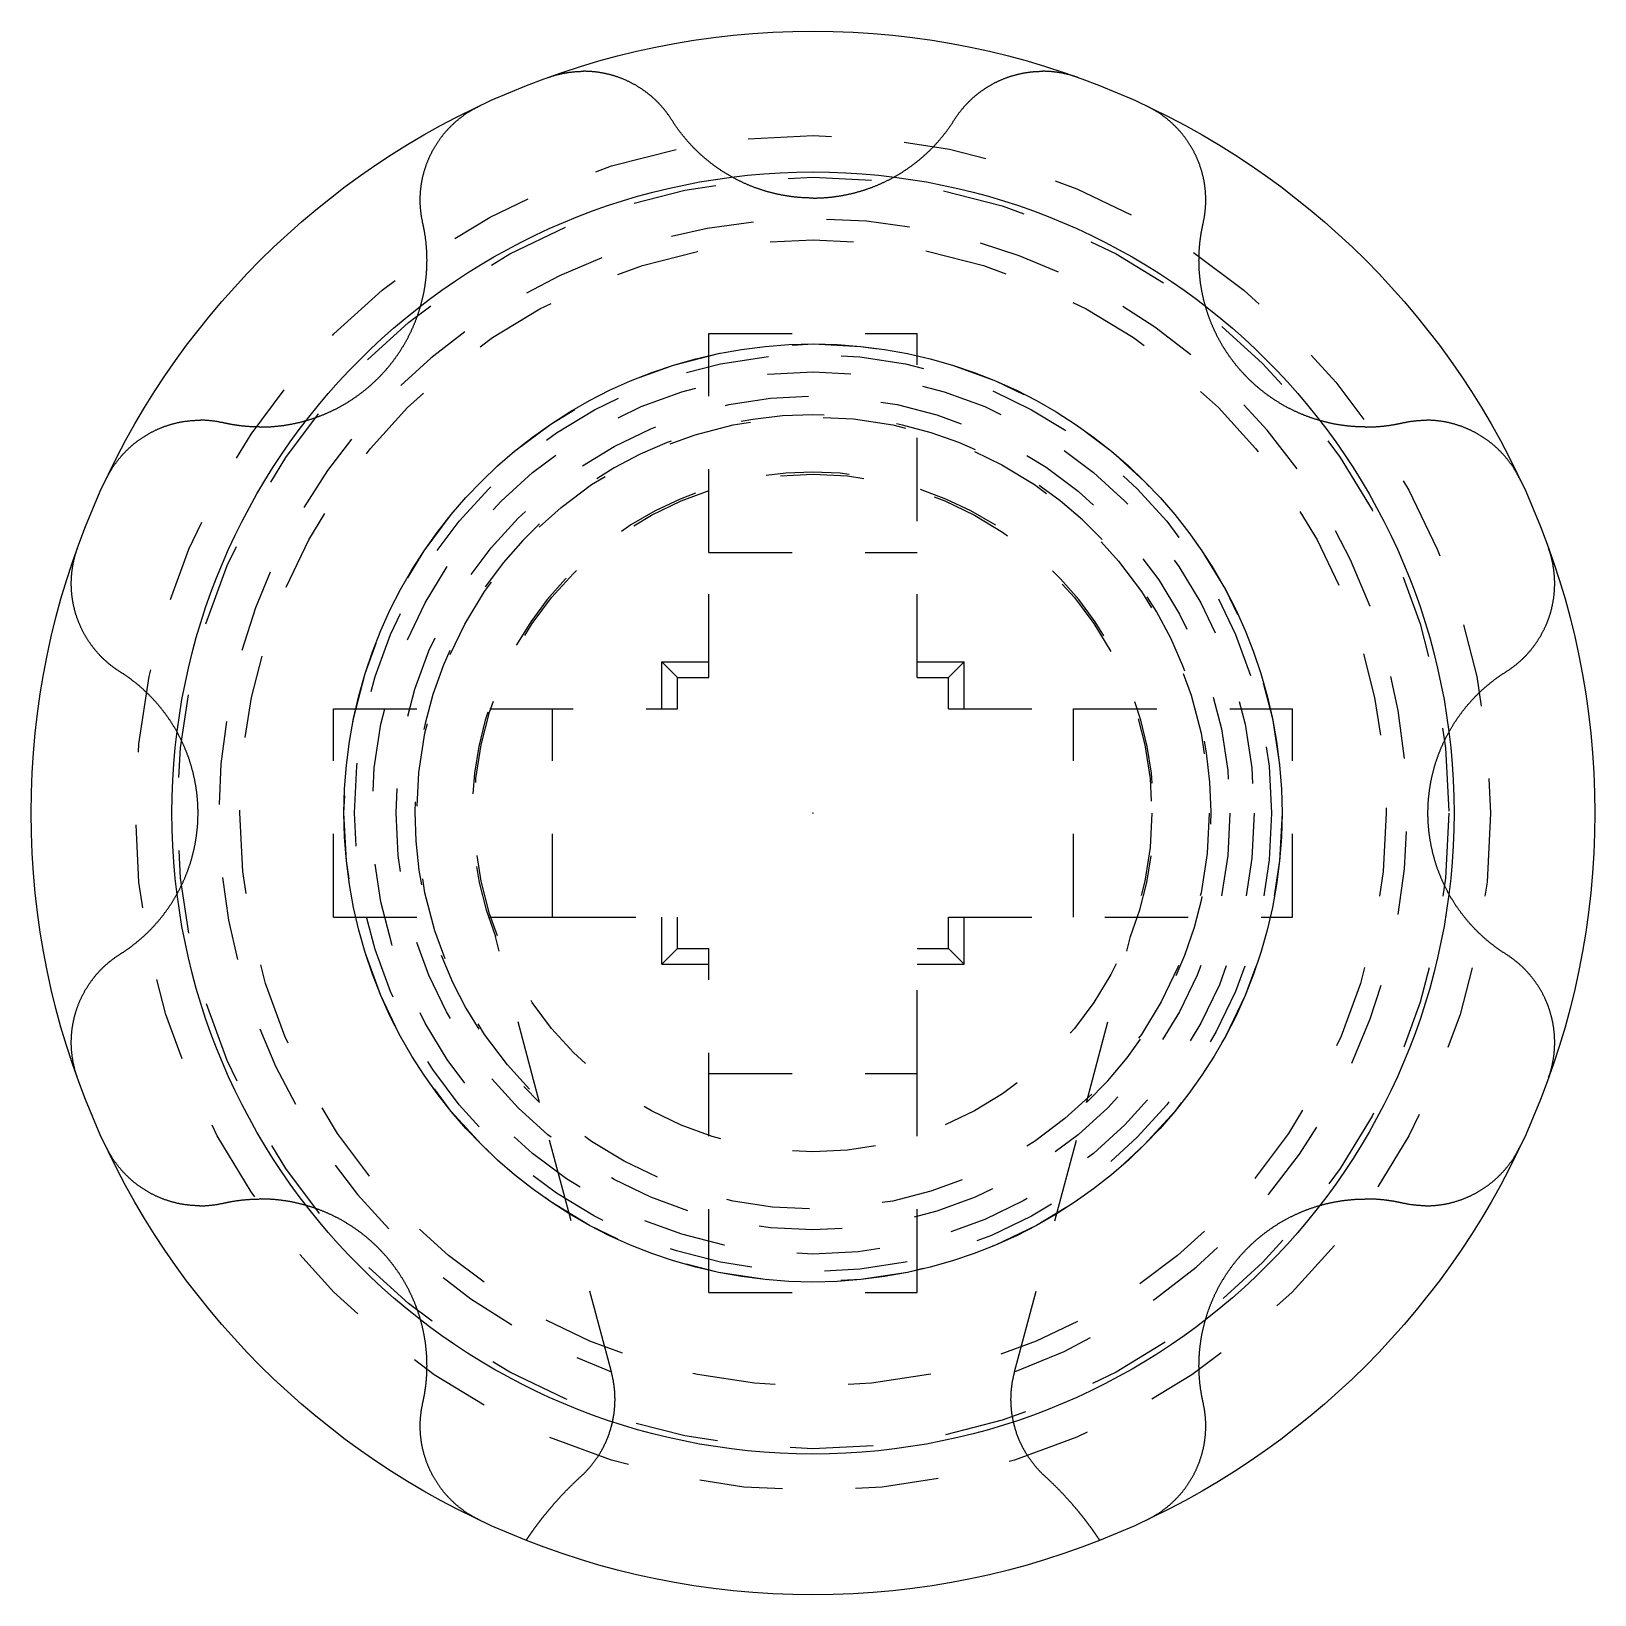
# Model space of a CAD drawing. Extents: x -3.75 to 3.75, y -3.75 to 3.75.
import ezdxf

# ---------------------------------------------------------------- set-up
doc = ezdxf.new("R2010")
doc.units = 0
doc.linetypes.add('PHL_CENTER', pattern=[0.75, 0.4, -0.35])
doc.linetypes.add('PHL_THICK', pattern=[0])
doc.layers.add('PROJECTION', color=7, linetype='CONTINUOUS')

msp = doc.modelspace()

# ---------------------------------------------------------------- linework, layer by layer
at = {"layer": 'PROJECTION', "color": 3, "linetype": 'PHL_CENTER'}
for p, q in [((-1.269826, 3.528461), (-1.267137, 3.529421)), ((-1.267137, 3.529421), (-1.264451, 3.530362)), ((-1.264451, 3.530362), (-1.261759, 3.531287)), ((-1.261759, 3.531287), (-1.259062, 3.532197)), ((-1.259062, 3.532197), (-1.256359, 3.533092)), ((-1.256359, 3.533092), (-1.253651, 3.533972)), ((-1.253651, 3.533972), (-1.250937, 3.534837)), ((-1.250937, 3.534837), (-1.248218, 3.535686)), ((-1.248218, 3.535686), (-1.245493, 3.53652)), ((-1.245493, 3.53652), (-1.242763, 3.537338)), ((-1.242763, 3.537338), (-1.240028, 3.538141)), ((-1.240028, 3.538141), (-1.237288, 3.538929)), ((-1.237288, 3.538929), (-1.234542, 3.539701)), ((-1.234542, 3.539701), (-1.231792, 3.540457)), ((-1.231792, 3.540457), (-1.229036, 3.541198)), ((-1.229036, 3.541198), (-1.226276, 3.541924)), ((-1.226276, 3.541924), (-1.223511, 3.542634)), ((-1.223511, 3.542634), (-1.220741, 3.543329)), ((-1.220741, 3.543329), (-1.217967, 3.544007)), ((-1.217967, 3.544007), (-1.215188, 3.54467)), ((-1.215188, 3.54467), (-1.212405, 3.545318)), ((-1.212405, 3.545318), (-1.209617, 3.545949)), ((-1.209617, 3.545949), (-1.206825, 3.546565)), ((-1.206825, 3.546565), (-1.204028, 3.547165)), ((-1.204028, 3.547165), (-1.201227, 3.54775)), ((-1.201227, 3.54775), (-1.198422, 3.548318)), ((-1.198422, 3.548318), (-1.195613, 3.548871)), ((-1.195613, 3.548871), (-1.1928, 3.549407)), ((-1.1928, 3.549407), (-1.189983, 3.549928)), ((-1.189983, 3.549928), (-1.187163, 3.550433)), ((-1.187163, 3.550433), (-1.184338, 3.550921)), ((-1.184338, 3.550921), (-1.18151, 3.551394)), ((-1.18151, 3.551394), (-1.178678, 3.551851)), ((-1.178678, 3.551851), (-1.175842, 3.552291)), ((-1.175842, 3.552291), (-1.173003, 3.552716)), ((-1.173003, 3.552716), (-1.170161, 3.553124)), ((-1.170161, 3.553124), (-1.167315, 3.553516)), ((-1.167315, 3.553516), (-1.164466, 3.553892)), ((-1.164466, 3.553892), (-1.161613, 3.554252)), ((-1.161613, 3.554252), (-1.158758, 3.554595)), ((-1.158758, 3.554595), (-1.1559, 3.554923)), ((-1.1559, 3.554923), (-1.153038, 3.555233)), ((-1.153038, 3.555233), (-1.150173, 3.555528)), ((-1.150173, 3.555528), (-1.147306, 3.555806)), ((-1.147306, 3.555806), (-1.144436, 3.556068)), ((-1.144436, 3.556068), (-1.141563, 3.556313)), ((-1.141563, 3.556313), (-1.138688, 3.556542)), ((-1.138688, 3.556542), (-1.13581, 3.556754)), ((-1.13581, 3.556754), (-1.132929, 3.55695)), ((-1.132929, 3.55695), (-1.130046, 3.557129)), ((-1.130046, 3.557129), (-1.127161, 3.557292)), ((-1.127161, 3.557292), (-1.124273, 3.557437)), ((-1.124273, 3.557437), (-1.121383, 3.557567)), ((-1.121383, 3.557567), (-1.118491, 3.557679)), ((-1.118491, 3.557679), (-1.115597, 3.557775)), ((-1.115597, 3.557775), (-1.112701, 3.557855)), ((-1.112701, 3.557855), (-1.109803, 3.557917)), ((-1.109803, 3.557917), (-1.106903, 3.557963)), ((-1.106903, 3.557963), (-1.104001, 3.557992)), ((-1.104001, 3.557992), (-1.101098, 3.558004)), ((-1.098193, 3.557999), (-1.101098, 3.558004)), ((-1.095286, 3.557977), (-1.098193, 3.557999)), ((-1.092378, 3.557938), (-1.095286, 3.557977)), ((-1.089468, 3.557883), (-1.092378, 3.557938)), ((-1.086557, 3.55781), (-1.089468, 3.557883)), ((-1.083645, 3.55772), (-1.086557, 3.55781)), ((-1.080732, 3.557613), (-1.083645, 3.55772)), ((-1.077817, 3.557489), (-1.080732, 3.557613)), ((-1.074901, 3.557348), (-1.077817, 3.557489)), ((-1.071985, 3.55719), (-1.074901, 3.557348)), ((-1.069067, 3.557015), (-1.071985, 3.55719)), ((-1.066149, 3.556822), (-1.069067, 3.557015)), ((-1.06323, 3.556612), (-1.066149, 3.556822)), ((-1.06031, 3.556386), (-1.06323, 3.556612)), ((-1.057389, 3.556141), (-1.06031, 3.556386)), ((-1.054468, 3.555879), (-1.057389, 3.556141)), ((-1.051546, 3.5556), (-1.054468, 3.555879)), ((-1.048624, 3.555304), (-1.051546, 3.5556)), ((-1.045702, 3.55499), (-1.048624, 3.555304)), ((-1.042779, 3.554659), (-1.045702, 3.55499)), ((-1.039856, 3.55431), (-1.042779, 3.554659)), ((-1.036933, 3.553944), (-1.039856, 3.55431)), ((-1.034009, 3.55356), (-1.036933, 3.553944)), ((-1.031086, 3.553159), (-1.034009, 3.55356)), ((-1.028163, 3.55274), (-1.031086, 3.553159)), ((-1.02524, 3.552303), (-1.028163, 3.55274)), ((-1.022317, 3.551849), (-1.02524, 3.552303)), ((-1.019395, 3.551377), (-1.022317, 3.551849)), ((-1.016473, 3.550887), (-1.019395, 3.551377)), ((-1.013551, 3.55038), (-1.016473, 3.550887)), ((-1.01063, 3.549855), (-1.013551, 3.55038)), ((-1.007709, 3.549312), (-1.01063, 3.549855)), ((-1.004789, 3.548751), (-1.007709, 3.549312)), ((-1.00187, 3.548172), (-1.004789, 3.548751)), ((-0.998951, 3.547576), (-1.00187, 3.548172)), ((-0.996034, 3.546962), (-0.998951, 3.547576)), ((-0.993117, 3.546329), (-0.996034, 3.546962)), ((-0.990201, 3.545679), (-0.993117, 3.546329)), ((-0.987285, 3.54501), (-0.990201, 3.545679)), ((-0.98437, 3.544323), (-0.987285, 3.54501)), ((-0.981455, 3.543618), (-0.98437, 3.544323)), ((-0.978541, 3.542894), (-0.981455, 3.543618)), ((-0.975628, 3.542152), (-0.978541, 3.542894)), ((-0.972715, 3.541392), (-0.975628, 3.542152)), ((-0.969804, 3.540613), (-0.972715, 3.541392)), ((-0.966894, 3.539816), (-0.969804, 3.540613)), ((-0.963985, 3.539), (-0.966894, 3.539816)), ((-0.961078, 3.538166), (-0.963985, 3.539)), ((-0.958177, 3.537312), (-0.961078, 3.538166)), ((-0.955268, 3.536441), (-0.958177, 3.537312)), ((-0.952366, 3.535551), (-0.955268, 3.536441)), ((-0.949465, 3.534642), (-0.952366, 3.535551)), ((-0.946567, 3.533714), (-0.949465, 3.534642)), ((-0.94367, 3.532768), (-0.946567, 3.533714)), ((-0.940776, 3.531802), (-0.94367, 3.532768)), ((-0.937884, 3.530818), (-0.940776, 3.531802)), ((-0.934994, 3.529815), (-0.937884, 3.530818)), ((-0.932107, 3.528793), (-0.934994, 3.529815)), ((-0.929223, 3.527751), (-0.932107, 3.528793)), ((-0.926342, 3.526691), (-0.929223, 3.527751)), ((-0.923463, 3.525612), (-0.926342, 3.526691)), ((-0.920587, 3.524514), (-0.923463, 3.525612)), ((0.91932, 3.524024), (0.922181, 3.525125)), ((0.922181, 3.525125), (0.925045, 3.526208)), ((0.925045, 3.526208), (0.927912, 3.527272)), ((0.927912, 3.527272), (0.930782, 3.528317)), ((0.930782, 3.528317), (0.933655, 3.529343)), ((0.933655, 3.529343), (0.93653, 3.53035)), ((0.93653, 3.53035), (0.939407, 3.531339)), ((0.939407, 3.531339), (0.942287, 3.532309)), ((0.942287, 3.532309), (0.945169, 3.53326)), ((0.945169, 3.53326), (0.948054, 3.534192)), ((0.948054, 3.534192), (0.95094, 3.535106)), ((0.95094, 3.535106), (0.953828, 3.536002)), ((0.953828, 3.536002), (0.956718, 3.536879)), ((0.956718, 3.536879), (0.95961, 3.537737)), ((0.95961, 3.537737), (0.962503, 3.538577)), ((0.962503, 3.538577), (0.965398, 3.539398)), ((0.965398, 3.539398), (0.968293, 3.540202)), ((0.968293, 3.540202), (0.971191, 3.540986)), ((0.971191, 3.540986), (0.974089, 3.541753)), ((0.974089, 3.541753), (0.976988, 3.542501)), ((0.976988, 3.542501), (0.979889, 3.543231)), ((0.979889, 3.543231), (0.98279, 3.543943)), ((0.98279, 3.543943), (0.985691, 3.544637)), ((0.985691, 3.544637), (0.988594, 3.545312)), ((0.988594, 3.545312), (0.991496, 3.54597)), ((0.991496, 3.54597), (0.994399, 3.546609)), ((0.994399, 3.546609), (0.997303, 3.547231)), ((0.997303, 3.547231), (1.000208, 3.547835)), ((1.000208, 3.547835), (1.003113, 3.548421)), ((1.003113, 3.548421), (1.006019, 3.54899)), ((1.006019, 3.54899), (1.008926, 3.54954)), ((1.008926, 3.54954), (1.011833, 3.550073)), ((1.011833, 3.550073), (1.014741, 3.550589)), ((1.014741, 3.550589), (1.01765, 3.551087)), ((1.01765, 3.551087), (1.020559, 3.551567)), ((1.020559, 3.551567), (1.023468, 3.55203)), ((1.023468, 3.55203), (1.026377, 3.552475)), ((1.026377, 3.552475), (1.029287, 3.552903)), ((1.029287, 3.552903), (1.032196, 3.553313)), ((1.032196, 3.553313), (1.035106, 3.553706)), ((1.035106, 3.553706), (1.038016, 3.554082)), ((1.038016, 3.554082), (1.040925, 3.55444)), ((1.040925, 3.55444), (1.043835, 3.554781)), ((1.043835, 3.554781), (1.046744, 3.555105)), ((1.046744, 3.555105), (1.049653, 3.555411)), ((1.049653, 3.555411), (1.052561, 3.5557)), ((1.052561, 3.5557), (1.055469, 3.555972)), ((1.055469, 3.555972), (1.058377, 3.556227)), ((1.058377, 3.556227), (1.061283, 3.556464)), ((1.061283, 3.556464), (1.064199, 3.556679)), ((1.064199, 3.556679), (1.067095, 3.556888)), ((1.067095, 3.556888), (1.07, 3.557074)), ((1.07, 3.557074), (1.072904, 3.557243)), ((1.072904, 3.557243), (1.075807, 3.557395)), ((1.075807, 3.557395), (1.078709, 3.55753)), ((1.078709, 3.55753), (1.081609, 3.557649)), ((1.081609, 3.557649), (1.084509, 3.55775)), ((1.084509, 3.55775), (1.087407, 3.557834)), ((1.087407, 3.557834), (1.090304, 3.557902)), ((1.090304, 3.557902), (1.0932, 3.557953)), ((1.0932, 3.557953), (1.096094, 3.557986)), ((1.096094, 3.557986), (1.098987, 3.558003)), ((1.098987, 3.558003), (1.101879, 3.558004)), ((1.104768, 3.557987), (1.101879, 3.558004)), ((1.107656, 3.557954), (1.104768, 3.557987)), ((1.110542, 3.557905), (1.107656, 3.557954)), ((1.113426, 3.557838), (1.110542, 3.557905)), ((1.116309, 3.557755), (1.113426, 3.557838)), ((1.119189, 3.557656), (1.116309, 3.557755)), ((1.122067, 3.55754), (1.119189, 3.557656)), ((1.124943, 3.557407), (1.122067, 3.55754)), ((1.127817, 3.557258), (1.124943, 3.557407)), ((1.130689, 3.557092), (1.127817, 3.557258)), ((1.133558, 3.55691), (1.130689, 3.557092)), ((1.136425, 3.556712), (1.133558, 3.55691)), ((1.139289, 3.556497), (1.136425, 3.556712)), ((1.142151, 3.556266), (1.139289, 3.556497)), ((1.14501, 3.556019), (1.142151, 3.556266)), ((1.147867, 3.555755), (1.14501, 3.556019)), ((1.150721, 3.555475), (1.147867, 3.555755)), ((1.153572, 3.555178), (1.150721, 3.555475)), ((1.15642, 3.554866), (1.153572, 3.555178)), ((1.159265, 3.554538), (1.15642, 3.554866)), ((1.162107, 3.554193), (1.159265, 3.554538)), ((1.164945, 3.553832), (1.162107, 3.554193)), ((1.167781, 3.553455), (1.164945, 3.553832)), ((1.170613, 3.553062), (1.167781, 3.553455)), ((1.173442, 3.552653), (1.170613, 3.553062)), ((1.176268, 3.552228), (1.173442, 3.552653)), ((1.17909, 3.551787), (1.176268, 3.552228)), ((1.181909, 3.55133), (1.17909, 3.551787)), ((1.184724, 3.550857), (1.181909, 3.55133)), ((1.187536, 3.550368), (1.184724, 3.550857)), ((1.190343, 3.549864), (1.187536, 3.550368)), ((1.193147, 3.549343), (1.190343, 3.549864)), ((1.195947, 3.548807), (1.193147, 3.549343)), ((1.198743, 3.548255), (1.195947, 3.548807)), ((1.201535, 3.547687), (1.198743, 3.548255)), ((1.204323, 3.547104), (1.201535, 3.547687)), ((1.207106, 3.546505), (1.204323, 3.547104)), ((1.209886, 3.54589), (1.207106, 3.546505)), ((1.212661, 3.54526), (1.209886, 3.54589)), ((1.215432, 3.544614), (1.212661, 3.54526)), ((1.218198, 3.543952), (1.215432, 3.544614)), ((1.22096, 3.543275), (1.218198, 3.543952)), ((1.223717, 3.542583), (1.22096, 3.543275)), ((1.226469, 3.541874), (1.223717, 3.542583)), ((1.229217, 3.541151), (1.226469, 3.541874)), ((1.23196, 3.540412), (1.229217, 3.541151)), ((1.234698, 3.539658), (1.23196, 3.540412)), ((1.237431, 3.538888), (1.234698, 3.539658)), ((1.240159, 3.538103), (1.237431, 3.538888)), ((1.242882, 3.537303), (1.240159, 3.538103)), ((1.2456, 3.536487), (1.242882, 3.537303)), ((1.248313, 3.535656), (1.2456, 3.536487)), ((1.251021, 3.53481), (1.248313, 3.535656)), ((1.253723, 3.533949), (1.251021, 3.53481)), ((1.256419, 3.533073), (1.253723, 3.533949)), ((1.25911, 3.532181), (1.256419, 3.533073)), ((1.261796, 3.531275), (1.25911, 3.532181)), ((1.264476, 3.530353), (1.261796, 3.531275)), ((1.26715, 3.529416), (1.264476, 3.530353)), ((1.269826, 3.528461), (1.26715, 3.529416)), ((-0.917715, 3.523396), (-0.920587, 3.524514)), ((-0.914846, 3.52226), (-0.917715, 3.523396)), ((-0.91198, 3.521104), (-0.914846, 3.52226)), ((-0.909117, 3.519929), (-0.91198, 3.521104)), ((-0.906259, 3.518735), (-0.909117, 3.519929)), ((-0.903403, 3.517521), (-0.906259, 3.518735)), ((-0.900552, 3.516288), (-0.903403, 3.517521)), ((-0.897705, 3.515035), (-0.900552, 3.516288)), ((-0.894861, 3.513763), (-0.897705, 3.515035)), ((-0.892022, 3.512472), (-0.894861, 3.513763)), ((-0.889187, 3.511161), (-0.892022, 3.512472)), ((-0.886357, 3.50983), (-0.889187, 3.511161)), ((-0.883531, 3.50848), (-0.886357, 3.50983)), ((-0.880709, 3.50711), (-0.883531, 3.50848)), ((-0.877892, 3.505721), (-0.880709, 3.50711)), ((-0.87508, 3.504312), (-0.877892, 3.505721)), ((-0.872274, 3.502883), (-0.87508, 3.504312)), ((-0.869472, 3.501434), (-0.872274, 3.502883)), ((-0.866675, 3.499965), (-0.869472, 3.501434)), ((-0.863884, 3.498477), (-0.866675, 3.499965)), ((-0.861098, 3.496969), (-0.863884, 3.498477)), ((-0.858317, 3.49544), (-0.861098, 3.496969)), ((-0.855542, 3.493892), (-0.858317, 3.49544)), ((-0.852773, 3.492324), (-0.855542, 3.493892)), ((-0.85001, 3.490735), (-0.852773, 3.492324)), ((-0.847253, 3.489127), (-0.85001, 3.490735)), ((-0.844502, 3.487498), (-0.847253, 3.489127)), ((-0.841757, 3.485849), (-0.844502, 3.487498)), ((-0.839019, 3.48418), (-0.841757, 3.485849)), ((-0.836286, 3.482491), (-0.839019, 3.48418)), ((-0.833561, 3.480781), (-0.836286, 3.482491)), ((-0.830842, 3.479051), (-0.833561, 3.480781)), ((-0.82813, 3.477301), (-0.830842, 3.479051)), ((-0.825425, 3.47553), (-0.82813, 3.477301)), ((-0.822727, 3.473738), (-0.825425, 3.47553)), ((-0.820036, 3.471927), (-0.822727, 3.473738)), ((-0.817352, 3.470094), (-0.820036, 3.471927)), ((-0.814675, 3.468242), (-0.817352, 3.470094)), ((-0.812006, 3.466368), (-0.814675, 3.468242)), ((-0.809345, 3.464474), (-0.812006, 3.466368)), ((-0.806691, 3.462559), (-0.809345, 3.464474)), ((-0.804045, 3.460624), (-0.806691, 3.462559)), ((-0.801408, 3.458668), (-0.804045, 3.460624)), ((-0.798778, 3.45669), (-0.801408, 3.458668)), ((-0.796156, 3.454692), (-0.798778, 3.45669)), ((-0.793542, 3.452673), (-0.796156, 3.454692)), ((-0.790937, 3.450633), (-0.793542, 3.452673)), ((-0.78834, 3.448571), (-0.790937, 3.450633)), ((0.787768, 3.448114), (0.790352, 3.450171)), ((0.790352, 3.450171), (0.792943, 3.452207)), ((0.792943, 3.452207), (0.795543, 3.454221)), ((0.795543, 3.454221), (0.798151, 3.456215)), ((0.798151, 3.456215), (0.800767, 3.458188)), ((0.800767, 3.458188), (0.80339, 3.46014)), ((0.80339, 3.46014), (0.806022, 3.462072)), ((0.806022, 3.462072), (0.808662, 3.463984)), ((0.808662, 3.463984), (0.811309, 3.465874)), ((0.811309, 3.465874), (0.813964, 3.467745)), ((0.813964, 3.467745), (0.816626, 3.469594)), ((0.816626, 3.469594), (0.819295, 3.471424)), ((0.819295, 3.471424), (0.821972, 3.473233)), ((0.821972, 3.473233), (0.824656, 3.475022)), ((0.824656, 3.475022), (0.827346, 3.47679)), ((0.827346, 3.47679), (0.830044, 3.478539)), ((0.830044, 3.478539), (0.832748, 3.480267)), ((0.832748, 3.480267), (0.83546, 3.481975)), ((0.83546, 3.481975), (0.838177, 3.483662)), ((0.838177, 3.483662), (0.840901, 3.48533)), ((0.840901, 3.48533), (0.843631, 3.486978)), ((0.843631, 3.486978), (0.846368, 3.488605)), ((0.846368, 3.488605), (0.84911, 3.490213)), ((0.84911, 3.490213), (0.851859, 3.491801)), ((0.851859, 3.491801), (0.854626, 3.49336)), ((0.854626, 3.49336), (0.857373, 3.494916)), ((0.857373, 3.494916), (0.860139, 3.496444)), ((0.860139, 3.496444), (0.86291, 3.497953)), ((0.86291, 3.497953), (0.865687, 3.499441)), ((0.865687, 3.499441), (0.868469, 3.50091)), ((0.868469, 3.50091), (0.871256, 3.502359)), ((0.871256, 3.502359), (0.874048, 3.503789)), ((0.874048, 3.503789), (0.876846, 3.505199)), ((0.876846, 3.505199), (0.879648, 3.506589)), ((0.879648, 3.506589), (0.882454, 3.50796)), ((0.882454, 3.50796), (0.885266, 3.509312)), ((0.885266, 3.509312), (0.888081, 3.510644)), ((0.888081, 3.510644), (0.890902, 3.511956)), ((0.890902, 3.511956), (0.893726, 3.51325)), ((0.893726, 3.51325), (0.896555, 3.514524)), ((0.896555, 3.514524), (0.899388, 3.515778)), ((0.899388, 3.515778), (0.902224, 3.517014)), ((0.902224, 3.517014), (0.905065, 3.51823)), ((0.905065, 3.51823), (0.907909, 3.519427)), ((0.907909, 3.519427), (0.910757, 3.520604)), ((0.910757, 3.520604), (0.913608, 3.521763)), ((0.913608, 3.521763), (0.916462, 3.522903)), ((0.916462, 3.522903), (0.91932, 3.524024)), ((-1.632432, 3.374514), (-1.629955, 3.375922)), ((-1.629955, 3.375922), (-1.627471, 3.377315)), ((-1.627471, 3.377315), (-1.624979, 3.378694)), ((-1.624979, 3.378694), (-1.62248, 3.380058)), ((-1.62248, 3.380058), (-1.619974, 3.381408)), ((-1.619974, 3.381408), (-1.617461, 3.382743)), ((-1.617461, 3.382743), (-1.61494, 3.384064)), ((-1.61494, 3.384064), (-1.612413, 3.38537)), ((-1.612413, 3.38537), (-1.609878, 3.386662)), ((-1.609878, 3.386662), (-1.607337, 3.387938)), ((-1.607337, 3.387938), (-1.604788, 3.389201)), ((-1.604788, 3.389201), (-1.602233, 3.390448)), ((-1.602233, 3.390448), (-1.599671, 3.391681)), ((-1.599671, 3.391681), (-1.597096, 3.392902)), ((-0.785751, 3.446488), (-0.78834, 3.448571)), ((-0.783171, 3.444384), (-0.785751, 3.446488)), ((-0.7806, 3.442258), (-0.783171, 3.444384)), ((-0.778037, 3.440111), (-0.7806, 3.442258)), ((-0.775485, 3.437942), (-0.778037, 3.440111)), ((-0.772941, 3.435752), (-0.775485, 3.437942)), ((-0.770407, 3.43354), (-0.772941, 3.435752)), ((-0.767883, 3.431307), (-0.770407, 3.43354)), ((-0.765369, 3.429053), (-0.767883, 3.431307)), ((-0.762866, 3.426776), (-0.765369, 3.429053)), ((-0.760372, 3.424479), (-0.762866, 3.426776)), ((-0.75789, 3.422159), (-0.760372, 3.424479)), ((-0.755418, 3.419818), (-0.75789, 3.422159)), ((-0.752957, 3.417456), (-0.755418, 3.419818)), ((-0.750507, 3.415072), (-0.752957, 3.417456)), ((-0.748069, 3.412666), (-0.750507, 3.415072)), ((-0.745642, 3.410239), (-0.748069, 3.412666)), ((-0.743227, 3.407789), (-0.745642, 3.410239)), ((-0.740825, 3.405319), (-0.743227, 3.407789)), ((-0.738434, 3.402826), (-0.740825, 3.405319)), ((-0.736056, 3.400312), (-0.738434, 3.402826)), ((-0.73369, 3.397776), (-0.736056, 3.400312)), ((-0.731337, 3.395218), (-0.73369, 3.397776)), ((-0.728997, 3.392639), (-0.731337, 3.395218)), ((-0.72667, 3.390038), (-0.728997, 3.392639)), ((-0.724357, 3.387414), (-0.72667, 3.390038)), ((-0.722057, 3.38477), (-0.724357, 3.387414)), ((-0.719771, 3.382103), (-0.722057, 3.38477)), ((-0.717499, 3.379414), (-0.719771, 3.382103)), ((-0.715241, 3.376704), (-0.717499, 3.379414)), ((-0.712997, 3.373971), (-0.715241, 3.376704)), ((0.712823, 3.373757), (0.715055, 3.376479)), ((0.715055, 3.376479), (0.717301, 3.379179)), ((0.717301, 3.379179), (0.719562, 3.381857)), ((0.719562, 3.381857), (0.721836, 3.384513)), ((0.721836, 3.384513), (0.724124, 3.387148)), ((0.724124, 3.387148), (0.726425, 3.389761)), ((0.726425, 3.389761), (0.72874, 3.392353)), ((0.72874, 3.392353), (0.731068, 3.394923)), ((0.731068, 3.394923), (0.733408, 3.397472)), ((0.733408, 3.397472), (0.735762, 3.399999)), ((0.735762, 3.399999), (0.738127, 3.402504)), ((0.738127, 3.402504), (0.740505, 3.404988)), ((0.740505, 3.404988), (0.742896, 3.40745)), ((0.742896, 3.40745), (0.745298, 3.409891)), ((0.745298, 3.409891), (0.747711, 3.412311)), ((0.747711, 3.412311), (0.750137, 3.414708)), ((0.750137, 3.414708), (0.752573, 3.417085)), ((0.752573, 3.417085), (0.755021, 3.41944)), ((0.755021, 3.41944), (0.75748, 3.421774)), ((0.75748, 3.421774), (0.75995, 3.424086)), ((0.75995, 3.424086), (0.76243, 3.426377)), ((0.76243, 3.426377), (0.76492, 3.428646)), ((0.76492, 3.428646), (0.767421, 3.430895)), ((0.767421, 3.430895), (0.769931, 3.433121)), ((0.769931, 3.433121), (0.772451, 3.435327)), ((0.772451, 3.435327), (0.774981, 3.437511)), ((0.774981, 3.437511), (0.777521, 3.439674)), ((0.777521, 3.439674), (0.780069, 3.441816)), ((0.780069, 3.441816), (0.782627, 3.443937)), ((0.782627, 3.443937), (0.785193, 3.446036)), ((0.785193, 3.446036), (0.787768, 3.448114)), ((1.599671, 3.391681), (1.597096, 3.392902)), ((1.602233, 3.390448), (1.599671, 3.391681)), ((1.604787, 3.389201), (1.602233, 3.390448)), ((1.607334, 3.387939), (1.604787, 3.389201)), ((1.609875, 3.386663), (1.607334, 3.387939)), ((1.612409, 3.385372), (1.609875, 3.386663)), ((1.614936, 3.384066), (1.612409, 3.385372)), ((1.617455, 3.382746), (1.614936, 3.384066)), ((1.619968, 3.381411), (1.617455, 3.382746)), ((1.622474, 3.380061), (1.619968, 3.381411)), ((1.624972, 3.378697), (1.622474, 3.380061)), ((1.627463, 3.377319), (1.624972, 3.378697)), ((1.629947, 3.375926), (1.627463, 3.377319)), ((1.632423, 3.374519), (1.629947, 3.375926)), ((-1.73296, 3.298748), (-1.730881, 3.300762)), ((-1.730881, 3.300762), (-1.728791, 3.302762)), ((-1.728791, 3.302762), (-1.72669, 3.304749)), ((-1.72669, 3.304749), (-1.724579, 3.306722)), ((-1.724579, 3.306722), (-1.722458, 3.308683)), ((-1.722458, 3.308683), (-1.720326, 3.31063)), ((-1.720326, 3.31063), (-1.718185, 3.312564)), ((-1.718185, 3.312564), (-1.716033, 3.314485)), ((-1.716033, 3.314485), (-1.713871, 3.316392)), ((-1.713871, 3.316392), (-1.7117, 3.318286)), ((-1.7117, 3.318286), (-1.709518, 3.320166)), ((-1.709518, 3.320166), (-1.707327, 3.322033)), ((-1.707327, 3.322033), (-1.705126, 3.323887)), ((-1.705126, 3.323887), (-1.702915, 3.325727)), ((-1.702915, 3.325727), (-1.700694, 3.327554)), ((-1.700694, 3.327554), (-1.698464, 3.329366)), ((-1.698464, 3.329366), (-1.696225, 3.331166)), ((-1.696225, 3.331166), (-1.693976, 3.332952)), ((-1.693976, 3.332952), (-1.691718, 3.334724)), ((-1.691718, 3.334724), (-1.689451, 3.336483)), ((-1.689451, 3.336483), (-1.687174, 3.338228)), ((-1.687174, 3.338228), (-1.684888, 3.339959)), ((-1.684888, 3.339959), (-1.682593, 3.341676)), ((-1.682593, 3.341676), (-1.68029, 3.343379)), ((-1.68029, 3.343379), (-1.677977, 3.345069)), ((-1.677977, 3.345069), (-1.675655, 3.346745)), ((-1.675655, 3.346745), (-1.673325, 3.348408)), ((-1.673325, 3.348408), (-1.670986, 3.350056)), ((-1.670986, 3.350056), (-1.668638, 3.35169)), ((-1.668638, 3.35169), (-1.666282, 3.35331)), ((-1.666282, 3.35331), (-1.663917, 3.354917)), ((-1.663917, 3.354917), (-1.661544, 3.356509)), ((-1.661544, 3.356509), (-1.659162, 3.358088)), ((-1.659162, 3.358088), (-1.656772, 3.359652)), ((-1.656772, 3.359652), (-1.654374, 3.361202)), ((-1.654374, 3.361202), (-1.651968, 3.362738)), ((-1.651968, 3.362738), (-1.649553, 3.36426)), ((-1.649553, 3.36426), (-1.647131, 3.365767)), ((-1.647131, 3.365767), (-1.644701, 3.367261)), ((-1.644701, 3.367261), (-1.642262, 3.36874)), ((-1.642262, 3.36874), (-1.639816, 3.370205)), ((-1.639816, 3.370205), (-1.637362, 3.371656)), ((-1.637362, 3.371656), (-1.634901, 3.373092)), ((-1.634901, 3.373092), (-1.632432, 3.374514)), ((-0.710768, 3.371217), (-0.712997, 3.373971)), ((-0.708554, 3.368441), (-0.710768, 3.371217)), ((-0.706354, 3.365643), (-0.708554, 3.368441)), ((-0.70417, 3.362823), (-0.706354, 3.365643)), ((-0.702001, 3.35998), (-0.70417, 3.362823)), ((-0.699848, 3.357116), (-0.702001, 3.35998)), ((-0.69771, 3.35423), (-0.699848, 3.357116)), ((-0.695588, 3.351322), (-0.69771, 3.35423)), ((-0.693483, 3.348392), (-0.695588, 3.351322)), ((-0.691393, 3.345439), (-0.693483, 3.348392)), ((-0.68932, 3.342465), (-0.691393, 3.345439)), ((-0.687264, 3.339468), (-0.68932, 3.342465)), ((-0.685225, 3.33645), (-0.687264, 3.339468)), ((-0.683203, 3.333409), (-0.685225, 3.33645)), ((-0.681198, 3.330346), (-0.683203, 3.333409)), ((-0.67921, 3.327261), (-0.681198, 3.330346)), ((-0.677241, 3.324154), (-0.67921, 3.327261)), ((-0.675806, 3.32188), (-0.677241, 3.324154)), ((-0.67436, 3.319606), (-0.675806, 3.32188)), ((-0.672904, 3.317333), (-0.67436, 3.319606)), ((-0.671437, 3.31506), (-0.672904, 3.317333)), ((-0.669959, 3.312787), (-0.671437, 3.31506)), ((-0.668471, 3.310515), (-0.669959, 3.312787)), ((-0.666972, 3.308243), (-0.668471, 3.310515)), ((-0.665462, 3.305971), (-0.666972, 3.308243)), ((-0.663941, 3.303701), (-0.665462, 3.305971)), ((-0.66241, 3.30143), (-0.663941, 3.303701)), ((-0.660868, 3.299161), (-0.66241, 3.30143)), ((0.660947, 3.299278), (0.662483, 3.301538)), ((0.662483, 3.301538), (0.664007, 3.303799)), ((0.664007, 3.303799), (0.665521, 3.30606)), ((0.665521, 3.30606), (0.667024, 3.308321)), ((0.667024, 3.308321), (0.668516, 3.310583)), ((0.668516, 3.310583), (0.669997, 3.312845)), ((0.669997, 3.312845), (0.671467, 3.315107)), ((0.671467, 3.315107), (0.672927, 3.317369)), ((0.672927, 3.317369), (0.674375, 3.31963)), ((0.674375, 3.31963), (0.675813, 3.321892)), ((0.675813, 3.321892), (0.677241, 3.324154)), ((0.677241, 3.324154), (0.679201, 3.327247)), ((0.679201, 3.327247), (0.68118, 3.330318)), ((0.68118, 3.330318), (0.683175, 3.333367)), ((0.683175, 3.333367), (0.685188, 3.336394)), ((0.685188, 3.336394), (0.687217, 3.339399)), ((0.687217, 3.339399), (0.689264, 3.342383)), ((0.689264, 3.342383), (0.691326, 3.345344)), ((0.691326, 3.345344), (0.693406, 3.348284)), ((0.693406, 3.348284), (0.695501, 3.351201)), ((0.695501, 3.351201), (0.697612, 3.354097)), ((0.697612, 3.354097), (0.699739, 3.356971)), ((0.699739, 3.356971), (0.701882, 3.359823)), ((0.701882, 3.359823), (0.70404, 3.362653)), ((0.70404, 3.362653), (0.706214, 3.365462)), ((0.706214, 3.365462), (0.708402, 3.368249)), ((0.708402, 3.368249), (0.710605, 3.371014)), ((0.710605, 3.371014), (0.712823, 3.373757)), ((1.634892, 3.373097), (1.632423, 3.374519)), ((1.637353, 3.371661), (1.634892, 3.373097)), ((1.639806, 3.37021), (1.637353, 3.371661)), ((1.642252, 3.368746), (1.639806, 3.37021)), ((1.64469, 3.367267), (1.642252, 3.368746)), ((1.64712, 3.365773), (1.64469, 3.367267)), ((1.649542, 3.364266), (1.64712, 3.365773)), ((1.651957, 3.362744), (1.649542, 3.364266)), ((1.654363, 3.361208), (1.651957, 3.362744)), ((1.656761, 3.359658), (1.654363, 3.361208)), ((1.65915, 3.358094), (1.656761, 3.359658)), ((1.661532, 3.356516), (1.65915, 3.358094)), ((1.663905, 3.354924), (1.661532, 3.356516)), ((1.66627, 3.353317), (1.663905, 3.354924)), ((1.668626, 3.351697), (1.66627, 3.353317)), ((1.670974, 3.350063), (1.668626, 3.351697)), ((1.673313, 3.348415), (1.670974, 3.350063)), ((1.675643, 3.346753), (1.673313, 3.348415)), ((1.677965, 3.345077), (1.675643, 3.346753)), ((1.680278, 3.343387), (1.677965, 3.345077)), ((1.682582, 3.341683), (1.680278, 3.343387)), ((1.684877, 3.339966), (1.682582, 3.341683)), ((1.687163, 3.338235), (1.684877, 3.339966)), ((1.689439, 3.33649), (1.687163, 3.338235)), ((1.691707, 3.334732), (1.689439, 3.33649)), ((1.693965, 3.332959), (1.691707, 3.334732)), ((1.696214, 3.331174), (1.693965, 3.332959)), ((1.698454, 3.329374), (1.696214, 3.331174)), ((1.700684, 3.327561), (1.698454, 3.329374)), ((1.702904, 3.325734), (1.700684, 3.327561)), ((1.705115, 3.323895), (1.702904, 3.325734)), ((1.707317, 3.322041), (1.705115, 3.323895)), ((1.709508, 3.320174), (1.707317, 3.322041)), ((1.71169, 3.318293), (1.709508, 3.320174)), ((1.713862, 3.316399), (1.71169, 3.318293)), ((1.716024, 3.314492), (1.713862, 3.316399)), ((1.718176, 3.312572), (1.716024, 3.314492)), ((1.720318, 3.310637), (1.718176, 3.312572)), ((1.722449, 3.30869), (1.720318, 3.310637)), ((1.724571, 3.30673), (1.722449, 3.30869)), ((1.726682, 3.304756), (1.724571, 3.30673)), ((1.728783, 3.302769), (1.726682, 3.304756)), ((1.730873, 3.300769), (1.728783, 3.302769)), ((1.732953, 3.298756), (1.730873, 3.300769)), ((-1.797019, 3.22255), (-1.795333, 3.225002)), ((-1.795333, 3.225002), (-1.793635, 3.22744)), ((-1.793635, 3.22744), (-1.791924, 3.229867)), ((-1.791924, 3.229867), (-1.7902, 3.232281)), ((-1.7902, 3.232281), (-1.788463, 3.234682)), ((-1.788463, 3.234682), (-1.786714, 3.237072)), ((-1.786714, 3.237072), (-1.784952, 3.239448)), ((-1.784952, 3.239448), (-1.783177, 3.241812)), ((-1.783177, 3.241812), (-1.781391, 3.244163)), ((-1.781391, 3.244163), (-1.779592, 3.246502)), ((-1.779592, 3.246502), (-1.777781, 3.248828)), ((-1.777781, 3.248828), (-1.775958, 3.251141)), ((-1.775958, 3.251141), (-1.774123, 3.253442)), ((-1.774123, 3.253442), (-1.772275, 3.255729)), ((-1.772275, 3.255729), (-1.770417, 3.258004)), ((-1.770417, 3.258004), (-1.768546, 3.260266)), ((-1.768546, 3.260266), (-1.766664, 3.262516)), ((-1.766664, 3.262516), (-1.76477, 3.264752)), ((-1.76477, 3.264752), (-1.762864, 3.266975)), ((-1.762864, 3.266975), (-1.760948, 3.269185)), ((-1.760948, 3.269185), (-1.75902, 3.271382)), ((-1.75902, 3.271382), (-1.75708, 3.273566)), ((-1.75708, 3.273566), (-1.75513, 3.275738)), ((-1.75513, 3.275738), (-1.753168, 3.277895)), ((-1.753168, 3.277895), (-1.751196, 3.28004)), ((-1.751196, 3.28004), (-1.749213, 3.282171)), ((-1.749213, 3.282171), (-1.747219, 3.28429)), ((-1.747219, 3.28429), (-1.745214, 3.286395)), ((-1.745214, 3.286395), (-1.743199, 3.288486)), ((-1.743199, 3.288486), (-1.741173, 3.290565)), ((-1.741173, 3.290565), (-1.739136, 3.29263)), ((-1.739136, 3.29263), (-1.737088, 3.294683)), ((-1.737088, 3.294683), (-1.73503, 3.296722)), ((-1.73503, 3.296722), (-1.73296, 3.298748)), ((-0.659315, 3.296893), (-0.660868, 3.299161)), ((-0.657751, 3.294625), (-0.659315, 3.296893)), ((-0.656176, 3.292358), (-0.657751, 3.294625)), ((-0.65459, 3.290092), (-0.656176, 3.292358)), ((-0.652993, 3.287827), (-0.65459, 3.290092)), ((-0.651386, 3.285564), (-0.652993, 3.287827)), ((-0.649767, 3.283301), (-0.651386, 3.285564)), ((-0.648137, 3.28104), (-0.649767, 3.283301)), ((-0.646496, 3.27878), (-0.648137, 3.28104)), ((-0.644844, 3.276521), (-0.646496, 3.27878)), ((-0.643181, 3.274264), (-0.644844, 3.276521)), ((-0.641507, 3.272008), (-0.643181, 3.274264)), ((-0.639822, 3.269754), (-0.641507, 3.272008)), ((-0.638125, 3.267502), (-0.639822, 3.269754)), ((-0.636417, 3.265251), (-0.638125, 3.267502)), ((-0.634698, 3.263001), (-0.636417, 3.265251)), ((-0.632968, 3.260754), (-0.634698, 3.263001)), ((-0.631226, 3.258509), (-0.632968, 3.260754)), ((-0.629473, 3.256265), (-0.631226, 3.258509)), ((-0.627709, 3.254024), (-0.629473, 3.256265)), ((-0.625933, 3.251784), (-0.627709, 3.254024)), ((-0.624146, 3.249547), (-0.625933, 3.251784)), ((-0.622347, 3.247311), (-0.624146, 3.249547)), ((-0.620537, 3.245078), (-0.622347, 3.247311)), ((-0.618716, 3.242847), (-0.620537, 3.245078)), ((-0.616883, 3.240619), (-0.618716, 3.242847)), ((-0.615038, 3.238393), (-0.616883, 3.240619)), ((-0.613182, 3.23617), (-0.615038, 3.238393)), ((-0.611314, 3.233949), (-0.613182, 3.23617)), ((-0.609435, 3.23173), (-0.611314, 3.233949)), ((-0.607544, 3.229515), (-0.609435, 3.23173)), ((-0.605641, 3.227302), (-0.607544, 3.229515)), ((-0.603726, 3.225092), (-0.605641, 3.227302)), ((-0.6018, 3.222885), (-0.603726, 3.225092)), ((0.602003, 3.223123), (0.603929, 3.225331)), ((0.603929, 3.225331), (0.605843, 3.227543)), ((0.605843, 3.227543), (0.607745, 3.229756)), ((0.607745, 3.229756), (0.609635, 3.231972)), ((0.609635, 3.231972), (0.611514, 3.234191)), ((0.611514, 3.234191), (0.61338, 3.236412)), ((0.61338, 3.236412), (0.615235, 3.238635)), ((0.615235, 3.238635), (0.617078, 3.24086)), ((0.617078, 3.24086), (0.618909, 3.243088)), ((0.618909, 3.243088), (0.620728, 3.245317)), ((0.620728, 3.245317), (0.622536, 3.247549)), ((0.622536, 3.247549), (0.624332, 3.249782)), ((0.624332, 3.249782), (0.626116, 3.252017)), ((0.626116, 3.252017), (0.627889, 3.254255)), ((0.627889, 3.254255), (0.62965, 3.256494)), ((0.62965, 3.256494), (0.631399, 3.258734)), ((0.631399, 3.258734), (0.633137, 3.260976)), ((0.633137, 3.260976), (0.634864, 3.26322)), ((0.634864, 3.26322), (0.636579, 3.265465)), ((0.636579, 3.265465), (0.638282, 3.267711)), ((0.638282, 3.267711), (0.639974, 3.269959)), ((0.639974, 3.269959), (0.641655, 3.272209)), ((0.641655, 3.272209), (0.643324, 3.274459)), ((0.643324, 3.274459), (0.644982, 3.276711)), ((0.644982, 3.276711), (0.646629, 3.278964)), ((0.646629, 3.278964), (0.648265, 3.281217)), ((0.648265, 3.281217), (0.649889, 3.283472)), ((0.649889, 3.283472), (0.651502, 3.285728)), ((0.651502, 3.285728), (0.653104, 3.287984)), ((0.653104, 3.287984), (0.654695, 3.290241)), ((0.654695, 3.290241), (0.656274, 3.2925)), ((0.656274, 3.2925), (0.657843, 3.294758)), ((0.657843, 3.294758), (0.659401, 3.297018)), ((0.659401, 3.297018), (0.660947, 3.299278)), ((1.735022, 3.29673), (1.732953, 3.298756)), ((1.737081, 3.29469), (1.735022, 3.29673)), ((1.739128, 3.292638), (1.737081, 3.29469)), ((1.741165, 3.290572), (1.739128, 3.292638)), ((1.743192, 3.288494), (1.741165, 3.290572)), ((1.745207, 3.286402), (1.743192, 3.288494)), ((1.747212, 3.284297), (1.745207, 3.286402)), ((1.749206, 3.282179), (1.747212, 3.284297)), ((1.751189, 3.280047), (1.749206, 3.282179)), ((1.753162, 3.277903), (1.751189, 3.280047)), ((1.755123, 3.275745), (1.753162, 3.277903)), ((1.757074, 3.273574), (1.755123, 3.275745)), ((1.759013, 3.27139), (1.757074, 3.273574)), ((1.760941, 3.269192), (1.759013, 3.27139)), ((1.762858, 3.266982), (1.760941, 3.269192)), ((1.764763, 3.264759), (1.762858, 3.266982)), ((1.766657, 3.262523), (1.764763, 3.264759)), ((1.76854, 3.260274), (1.766657, 3.262523)), ((1.770411, 3.258012), (1.76854, 3.260274)), ((1.77227, 3.255737), (1.770411, 3.258012)), ((1.774117, 3.253449), (1.77227, 3.255737)), ((1.775952, 3.251148), (1.774117, 3.253449)), ((1.777775, 3.248835), (1.775952, 3.251148)), ((1.779586, 3.246509), (1.777775, 3.248835)), ((1.781385, 3.24417), (1.779586, 3.246509)), ((1.783172, 3.241819), (1.781385, 3.24417)), ((1.784946, 3.239455), (1.783172, 3.241819)), ((1.786708, 3.237079), (1.784946, 3.239455)), ((1.788458, 3.234689), (1.786708, 3.237079)), ((1.790195, 3.232288), (1.788458, 3.234689)), ((1.791919, 3.229874), (1.790195, 3.232288)), ((1.79363, 3.227448), (1.791919, 3.229874)), ((1.795328, 3.225009), (1.79363, 3.227448)), ((1.797014, 3.222558), (1.795328, 3.225009)), ((-1.838591, 3.149045), (-1.837304, 3.151828)), ((-1.837304, 3.151828), (-1.836002, 3.154599)), ((-1.836002, 3.154599), (-1.834684, 3.157359)), ((-1.834684, 3.157359), (-1.833351, 3.160108)), ((-1.833351, 3.160108), (-1.832003, 3.162845)), ((-1.832003, 3.162845), (-1.83064, 3.16557)), ((-1.83064, 3.16557), (-1.829262, 3.168284)), ((-1.829262, 3.168284), (-1.827869, 3.170987)), ((-1.827869, 3.170987), (-1.826461, 3.173677)), ((-1.826461, 3.173677), (-1.825039, 3.176357)), ((-1.825039, 3.176357), (-1.823596, 3.179025)), ((-1.823596, 3.179025), (-1.82215, 3.18168)), ((-1.82215, 3.18168), (-1.820684, 3.184324)), ((-1.820684, 3.184324), (-1.819204, 3.186956)), ((-1.819204, 3.186956), (-1.817709, 3.189577)), ((-1.817709, 3.189577), (-1.8162, 3.192185)), ((-1.8162, 3.192185), (-1.814677, 3.194782)), ((-1.814677, 3.194782), (-1.81314, 3.197367)), ((-1.81314, 3.197367), (-1.811589, 3.199939)), ((-1.811589, 3.199939), (-1.810024, 3.2025)), ((-1.810024, 3.2025), (-1.808446, 3.205049)), ((-1.808446, 3.205049), (-1.806854, 3.207586)), ((-1.806854, 3.207586), (-1.805248, 3.21011)), ((-1.805248, 3.21011), (-1.803629, 3.212623)), ((-1.803629, 3.212623), (-1.801996, 3.215123)), ((-1.801996, 3.215123), (-1.80035, 3.217611)), ((-1.80035, 3.217611), (-1.798691, 3.220087)), ((-1.798691, 3.220087), (-1.797019, 3.22255)), ((-0.599862, 3.220681), (-0.6018, 3.222885)), ((-0.597913, 3.218479), (-0.599862, 3.220681)), ((-0.595951, 3.216281), (-0.597913, 3.218479)), ((-0.593978, 3.214086), (-0.595951, 3.216281)), ((-0.591993, 3.211894), (-0.593978, 3.214086)), ((-0.589996, 3.209706), (-0.591993, 3.211894)), ((-0.587987, 3.20752), (-0.589996, 3.209706)), ((-0.585966, 3.205338), (-0.587987, 3.20752)), ((-0.583933, 3.20316), (-0.585966, 3.205338)), ((-0.581888, 3.200984), (-0.583933, 3.20316)), ((-0.579831, 3.198813), (-0.581888, 3.200984)), ((-0.577762, 3.196645), (-0.579831, 3.198813)), ((-0.575681, 3.194481), (-0.577762, 3.196645)), ((-0.573588, 3.192321), (-0.575681, 3.194481)), ((-0.571483, 3.190164), (-0.573588, 3.192321)), ((-0.569366, 3.188011), (-0.571483, 3.190164)), ((-0.567236, 3.185862), (-0.569366, 3.188011)), ((-0.565094, 3.183717), (-0.567236, 3.185862)), ((-0.56294, 3.181577), (-0.565094, 3.183717)), ((-0.560774, 3.17944), (-0.56294, 3.181577)), ((-0.558596, 3.177308), (-0.560774, 3.17944)), ((-0.556405, 3.175179), (-0.558596, 3.177308)), ((-0.554202, 3.173056), (-0.556405, 3.175179)), ((-0.551986, 3.170936), (-0.554202, 3.173056)), ((-0.549758, 3.168821), (-0.551986, 3.170936)), ((-0.547518, 3.166711), (-0.549758, 3.168821)), ((-0.545265, 3.164605), (-0.547518, 3.166711)), ((-0.543, 3.162503), (-0.545265, 3.164605)), ((-0.540722, 3.160407), (-0.543, 3.162503)), ((-0.538432, 3.158315), (-0.540722, 3.160407)), ((-0.536129, 3.156228), (-0.538432, 3.158315)), ((-0.533814, 3.154145), (-0.536129, 3.156228)), ((-0.531486, 3.152068), (-0.533814, 3.154145)), ((-0.529146, 3.149996), (-0.531486, 3.152068)), ((0.527063, 3.148167), (0.529389, 3.150212)), ((0.529389, 3.150212), (0.531705, 3.152264)), ((0.531705, 3.152264), (0.534011, 3.154323)), ((0.534011, 3.154323), (0.536307, 3.156389)), ((0.536307, 3.156389), (0.538593, 3.158463)), ((0.538593, 3.158463), (0.54087, 3.160544)), ((0.54087, 3.160544), (0.543137, 3.162632)), ((0.543137, 3.162632), (0.545394, 3.164727)), ((0.545394, 3.164727), (0.547641, 3.166829)), ((0.547641, 3.166829), (0.549878, 3.168938)), ((0.549878, 3.168938), (0.552106, 3.171054)), ((0.552106, 3.171054), (0.554323, 3.173176)), ((0.554323, 3.173176), (0.556531, 3.175306)), ((0.556531, 3.175306), (0.558728, 3.177442)), ((0.558728, 3.177442), (0.560913, 3.179582)), ((0.560913, 3.179582), (0.563086, 3.181727)), ((0.563086, 3.181727), (0.565246, 3.183875)), ((0.565246, 3.183875), (0.567393, 3.186027)), ((0.567393, 3.186027), (0.569528, 3.188182)), ((0.569528, 3.188182), (0.57165, 3.190341)), ((0.57165, 3.190341), (0.57376, 3.192504)), ((0.57376, 3.192504), (0.575857, 3.194671)), ((0.575857, 3.194671), (0.577942, 3.19684)), ((0.577942, 3.19684), (0.580014, 3.199013)), ((0.580014, 3.199013), (0.582074, 3.20119)), ((0.582074, 3.20119), (0.584122, 3.203369)), ((0.584122, 3.203369), (0.586158, 3.205552)), ((0.586158, 3.205552), (0.588181, 3.207738)), ((0.588181, 3.207738), (0.590192, 3.209927)), ((0.590192, 3.209927), (0.592191, 3.212119)), ((0.592191, 3.212119), (0.594177, 3.214314)), ((0.594177, 3.214314), (0.596152, 3.216512)), ((0.596152, 3.216512), (0.598114, 3.218713)), ((0.598114, 3.218713), (0.600064, 3.220917)), ((0.600064, 3.220917), (0.602003, 3.223123)), ((1.798686, 3.220094), (1.797014, 3.222558)), ((1.800345, 3.217618), (1.798686, 3.220094)), ((1.801991, 3.21513), (1.800345, 3.217618)), ((1.803624, 3.21263), (1.801991, 3.21513)), ((1.805243, 3.210117), (1.803624, 3.21263)), ((1.806849, 3.207593), (1.805243, 3.210117)), ((1.808442, 3.205056), (1.806849, 3.207593)), ((1.81002, 3.202507), (1.808442, 3.205056)), ((1.811585, 3.199946), (1.81002, 3.202507)), ((1.813136, 3.197374), (1.811585, 3.199946)), ((1.814673, 3.194789), (1.813136, 3.197374)), ((1.816196, 3.192192), (1.814673, 3.194789)), ((1.817705, 3.189584), (1.816196, 3.192192)), ((1.8192, 3.186963), (1.817705, 3.189584)), ((1.82068, 3.184331), (1.8192, 3.186963)), ((1.822147, 3.181687), (1.82068, 3.184331)), ((1.823598, 3.179031), (1.822147, 3.181687)), ((1.825035, 3.176363), (1.823598, 3.179031)), ((1.826458, 3.173684), (1.825035, 3.176363)), ((1.827866, 3.170993), (1.826458, 3.173684)), ((1.829259, 3.168291), (1.827866, 3.170993)), ((1.830637, 3.165577), (1.829259, 3.168291)), ((1.832, 3.162851), (1.830637, 3.165577)), ((1.833348, 3.160114), (1.832, 3.162851)), ((1.834681, 3.157366), (1.833348, 3.160114)), ((1.835999, 3.154606), (1.834681, 3.157366)), ((1.837301, 3.151834), (1.835999, 3.154606)), ((1.838588, 3.149051), (1.837301, 3.151834)), ((-1.866355, 3.072746), (-1.865501, 3.075818)), ((-1.865501, 3.075818), (-1.86463, 3.078879)), ((-1.86463, 3.078879), (-1.86374, 3.081929)), ((-1.86374, 3.081929), (-1.862833, 3.08497)), ((-1.862833, 3.08497), (-1.861908, 3.087999)), ((-1.861908, 3.087999), (-1.860965, 3.091018)), ((-1.860965, 3.091018), (-1.860004, 3.094026)), ((-1.860004, 3.094026), (-1.859027, 3.097023)), ((-1.859027, 3.097023), (-1.858032, 3.100009)), ((-1.858032, 3.100009), (-1.857019, 3.102984)), ((-1.857019, 3.102984), (-1.85599, 3.105948)), ((-1.85599, 3.105948), (-1.854944, 3.108901)), ((-1.854944, 3.108901), (-1.853881, 3.111843)), ((-1.853881, 3.111843), (-1.852802, 3.114773)), ((-1.852802, 3.114773), (-1.851706, 3.117692)), ((-1.851706, 3.117692), (-1.850594, 3.120599)), ((-1.850594, 3.120599), (-1.849465, 3.123495)), ((-1.849465, 3.123495), (-1.848321, 3.126379)), ((-1.848321, 3.126379), (-1.84716, 3.129252)), ((-1.84716, 3.129252), (-1.845984, 3.132113)), ((-1.845984, 3.132113), (-1.844791, 3.134963)), ((-1.844791, 3.134963), (-1.843583, 3.137802)), ((-1.843583, 3.137802), (-1.842358, 3.14063)), ((-1.842358, 3.14063), (-1.841118, 3.143446)), ((-1.841118, 3.143446), (-1.839862, 3.146251)), ((-1.839862, 3.146251), (-1.838591, 3.149045)), ((-0.526794, 3.147931), (-0.529146, 3.149996)), ((-0.524434, 3.145873), (-0.526794, 3.147931)), ((-0.522064, 3.143824), (-0.524434, 3.145873)), ((-0.519684, 3.141783), (-0.522064, 3.143824)), ((-0.517296, 3.139751), (-0.519684, 3.141783)), ((-0.514898, 3.137726), (-0.517296, 3.139751)), ((-0.51249, 3.13571), (-0.514898, 3.137726)), ((-0.510074, 3.133703), (-0.51249, 3.13571)), ((-0.507648, 3.131703), (-0.510074, 3.133703)), ((-0.505213, 3.129712), (-0.507648, 3.131703)), ((-0.502769, 3.12773), (-0.505213, 3.129712)), ((-0.500315, 3.125756), (-0.502769, 3.12773)), ((-0.497853, 3.123791), (-0.500315, 3.125756)), ((-0.495382, 3.121834), (-0.497853, 3.123791)), ((-0.492901, 3.119886), (-0.495382, 3.121834)), ((-0.490411, 3.117947), (-0.492901, 3.119886)), ((-0.487912, 3.116016), (-0.490411, 3.117947)), ((-0.485405, 3.114095), (-0.487912, 3.116016)), ((-0.482888, 3.112182), (-0.485405, 3.114095)), ((-0.480362, 3.110278), (-0.482888, 3.112182)), ((-0.477828, 3.108383), (-0.480362, 3.110278)), ((-0.475284, 3.106497), (-0.477828, 3.108383)), ((-0.472732, 3.10462), (-0.475284, 3.106497)), ((-0.470171, 3.102752), (-0.472732, 3.10462)), ((-0.467601, 3.100893), (-0.470171, 3.102752)), ((-0.465022, 3.099043), (-0.467601, 3.100893)), ((-0.462434, 3.097203), (-0.465022, 3.099043)), ((-0.459838, 3.095371), (-0.462434, 3.097203)), ((-0.457233, 3.093549), (-0.459838, 3.095371)), ((-0.454619, 3.091737), (-0.457233, 3.093549)), ((-0.451997, 3.089933), (-0.454619, 3.091737)), ((-0.449365, 3.088139), (-0.451997, 3.089933)), ((-0.446726, 3.086355), (-0.449365, 3.088139)), ((-0.444077, 3.08458), (-0.446726, 3.086355)), ((-0.441421, 3.082814), (-0.444077, 3.08458)), ((-0.438755, 3.081059), (-0.441421, 3.082814)), ((-0.436081, 3.079312), (-0.438755, 3.081059)), ((-0.433399, 3.077576), (-0.436081, 3.079312)), ((-0.430708, 3.075849), (-0.433399, 3.077576)), ((-0.428008, 3.074132), (-0.430708, 3.075849)), ((0.428918, 3.074701), (0.431612, 3.07642)), ((0.431612, 3.07642), (0.434297, 3.078148)), ((0.434297, 3.078148), (0.436973, 3.079886)), ((0.436973, 3.079886), (0.43964, 3.081632)), ((0.43964, 3.081632), (0.442297, 3.083388)), ((0.442297, 3.083388), (0.444946, 3.085153)), ((0.444946, 3.085153), (0.447585, 3.086927)), ((0.447585, 3.086927), (0.450215, 3.08871)), ((0.450215, 3.08871), (0.452835, 3.090502)), ((0.452835, 3.090502), (0.455446, 3.092302)), ((0.455446, 3.092302), (0.458048, 3.094112)), ((0.458048, 3.094112), (0.460641, 3.09593)), ((0.460641, 3.09593), (0.463224, 3.097757)), ((0.463224, 3.097757), (0.465798, 3.099593)), ((0.465798, 3.099593), (0.468362, 3.101437)), ((0.468362, 3.101437), (0.470918, 3.10329)), ((0.470918, 3.10329), (0.473463, 3.105152)), ((0.473463, 3.105152), (0.476, 3.107022)), ((0.476, 3.107022), (0.478527, 3.1089)), ((0.478527, 3.1089), (0.481044, 3.110787)), ((0.481044, 3.110787), (0.483552, 3.112682)), ((0.483552, 3.112682), (0.486051, 3.114586)), ((0.486051, 3.114586), (0.48854, 3.116498)), ((0.48854, 3.116498), (0.491019, 3.118418)), ((0.491019, 3.118418), (0.493489, 3.120346)), ((0.493489, 3.120346), (0.49595, 3.122282)), ((0.49595, 3.122282), (0.498401, 3.124226)), ((0.498401, 3.124226), (0.500842, 3.126179)), ((0.500842, 3.126179), (0.503274, 3.128139)), ((0.503274, 3.128139), (0.505697, 3.130107)), ((0.505697, 3.130107), (0.508109, 3.132083)), ((0.508109, 3.132083), (0.510512, 3.134067)), ((0.510512, 3.134067), (0.512906, 3.136058)), ((0.512906, 3.136058), (0.515289, 3.138057)), ((0.515289, 3.138057), (0.517664, 3.140064)), ((0.517664, 3.140064), (0.520028, 3.142079)), ((0.520028, 3.142079), (0.522383, 3.144101)), ((0.522383, 3.144101), (0.524728, 3.14613)), ((0.524728, 3.14613), (0.527063, 3.148167)), ((1.839859, 3.146257), (1.838588, 3.149051)), ((1.841115, 3.143452), (1.839859, 3.146257)), ((1.842355, 3.140636), (1.841115, 3.143452)), ((1.84358, 3.137808), (1.842355, 3.140636)), ((1.844789, 3.134969), (1.84358, 3.137808)), ((1.845981, 3.132119), (1.844789, 3.134969)), ((1.847158, 3.129258), (1.845981, 3.132119)), ((1.848318, 3.126385), (1.847158, 3.129258)), ((1.849463, 3.123501), (1.848318, 3.126385)), ((1.850592, 3.120605), (1.849463, 3.123501)), ((1.851704, 3.117697), (1.850592, 3.120605)), ((1.8528, 3.114779), (1.851704, 3.117697)), ((1.853879, 3.111848), (1.8528, 3.114779)), ((1.854942, 3.108907), (1.853879, 3.111848)), ((1.855988, 3.105954), (1.854942, 3.108907)), ((1.857017, 3.10299), (1.855988, 3.105954)), ((1.85803, 3.100015), (1.857017, 3.10299)), ((1.859025, 3.097028), (1.85803, 3.100015)), ((1.860003, 3.094031), (1.859025, 3.097028)), ((1.860963, 3.091023), (1.860003, 3.094031)), ((1.861906, 3.088004), (1.860963, 3.091023)), ((1.862831, 3.084975), (1.861906, 3.088004)), ((1.863739, 3.081935), (1.862831, 3.084975)), ((1.864628, 3.078884), (1.863739, 3.081935)), ((1.8655, 3.075823), (1.864628, 3.078884)), ((1.866354, 3.072751), (1.8655, 3.075823)), ((-1.880682, 2.9994), (-1.880281, 3.00269)), ((-1.880281, 3.00269), (-1.879859, 3.005972)), ((-1.879859, 3.005972), (-1.879416, 3.009244)), ((-1.879416, 3.009244), (-1.878952, 3.012508)), ((-1.878952, 3.012508), (-1.878468, 3.015763)), ((-1.878468, 3.015763), (-1.877963, 3.019009)), ((-1.877963, 3.019009), (-1.877438, 3.022246)), ((-1.877438, 3.022246), (-1.876892, 3.025474)), ((-1.876892, 3.025474), (-1.876326, 3.028693)), ((-1.876326, 3.028693), (-1.87574, 3.031902)), ((-1.87574, 3.031902), (-1.875134, 3.035102)), ((-1.875134, 3.035102), (-1.874508, 3.038293)), ((-1.874508, 3.038293), (-1.873863, 3.041474)), ((-1.873863, 3.041474), (-1.873198, 3.044646)), ((-1.873198, 3.044646), (-1.872514, 3.047807)), ((-1.872514, 3.047807), (-1.87181, 3.05096)), ((-1.87181, 3.05096), (-1.871087, 3.054102)), ((-1.871087, 3.054102), (-1.870345, 3.057235)), ((-1.870345, 3.057235), (-1.869585, 3.060357)), ((-1.869585, 3.060357), (-1.868805, 3.063469)), ((-1.868805, 3.063469), (-1.868007, 3.066572)), ((-1.868007, 3.066572), (-1.86719, 3.069664)), ((-1.86719, 3.069664), (-1.866355, 3.072746)), ((-0.425301, 3.072424), (-0.428008, 3.074132)), ((-0.422584, 3.070727), (-0.425301, 3.072424)), ((-0.41986, 3.069039), (-0.422584, 3.070727)), ((-0.417127, 3.067362), (-0.41986, 3.069039)), ((-0.414386, 3.065694), (-0.417127, 3.067362)), ((-0.411636, 3.064036), (-0.414386, 3.065694)), ((-0.408878, 3.062388), (-0.411636, 3.064036)), ((-0.406112, 3.060751), (-0.408878, 3.062388)), ((-0.403338, 3.059124), (-0.406112, 3.060751)), ((-0.400556, 3.057506), (-0.403338, 3.059124)), ((-0.397765, 3.055899), (-0.400556, 3.057506)), ((-0.394966, 3.054303), (-0.397765, 3.055899)), ((-0.392159, 3.052716), (-0.394966, 3.054303)), ((-0.389344, 3.05114), (-0.392159, 3.052716)), ((-0.386521, 3.049575), (-0.389344, 3.05114)), ((-0.38369, 3.048019), (-0.386521, 3.049575)), ((-0.380851, 3.046475), (-0.38369, 3.048019)), ((-0.378004, 3.044941), (-0.380851, 3.046475)), ((-0.375149, 3.043417), (-0.378004, 3.044941)), ((-0.372286, 3.041904), (-0.375149, 3.043417)), ((-0.369415, 3.040402), (-0.372286, 3.041904)), ((-0.366536, 3.03891), (-0.369415, 3.040402)), ((-0.36365, 3.03743), (-0.366536, 3.03891)), ((-0.360755, 3.035959), (-0.36365, 3.03743)), ((-0.357853, 3.0345), (-0.360755, 3.035959)), ((-0.354943, 3.033052), (-0.357853, 3.0345)), ((-0.352025, 3.031615), (-0.354943, 3.033052)), ((-0.349099, 3.030188), (-0.352025, 3.031615)), ((-0.346166, 3.028773), (-0.349099, 3.030188)), ((-0.343225, 3.027368), (-0.346166, 3.028773)), ((-0.340276, 3.025975), (-0.343225, 3.027368)), ((-0.33732, 3.024593), (-0.340276, 3.025975)), ((-0.334356, 3.023222), (-0.33732, 3.024593)), ((-0.331385, 3.021863), (-0.334356, 3.023222)), ((-0.328408, 3.020515), (-0.331385, 3.021863)), ((-0.325426, 3.01918), (-0.328408, 3.020515)), ((-0.322438, 3.017857), (-0.325426, 3.01918)), ((-0.319444, 3.016546), (-0.322438, 3.017857)), ((-0.316445, 3.015248), (-0.319444, 3.016546)), ((-0.31344, 3.013961), (-0.316445, 3.015248)), ((-0.31043, 3.012687), (-0.31344, 3.013961)), ((-0.307414, 3.011425), (-0.31043, 3.012687)), ((-0.304393, 3.010175), (-0.307414, 3.011425)), ((-0.301366, 3.008937), (-0.304393, 3.010175)), ((-0.298335, 3.007712), (-0.301366, 3.008937)), ((-0.295298, 3.006499), (-0.298335, 3.007712)), ((-0.292256, 3.005299), (-0.295298, 3.006499)), ((-0.289208, 3.00411), (-0.292256, 3.005299)), ((-0.286156, 3.002935), (-0.289208, 3.00411)), ((-0.283098, 3.001771), (-0.286156, 3.002935)), ((-0.280036, 3.00062), (-0.283098, 3.001771)), ((-0.276969, 2.999481), (-0.280036, 3.00062)), ((0.275573, 2.998972), (0.278622, 3.000099)), ((0.278622, 3.000099), (0.281666, 3.001237)), ((0.281666, 3.001237), (0.284705, 3.002387)), ((0.284705, 3.002387), (0.287739, 3.00355)), ((0.287739, 3.00355), (0.290767, 3.004724)), ((0.290767, 3.004724), (0.29379, 3.00591)), ((0.29379, 3.00591), (0.296808, 3.007109)), ((0.296808, 3.007109), (0.29982, 3.008319)), ((0.29982, 3.008319), (0.302827, 3.009542)), ((0.302827, 3.009542), (0.305828, 3.010776)), ((0.305828, 3.010776), (0.308823, 3.012022)), ((0.308823, 3.012022), (0.311813, 3.01328)), ((0.311813, 3.01328), (0.314797, 3.01455)), ((0.314797, 3.01455), (0.317775, 3.015832)), ((0.317775, 3.015832), (0.320748, 3.017126)), ((0.320748, 3.017126), (0.323715, 3.018431)), ((0.323715, 3.018431), (0.326676, 3.019748)), ((0.326676, 3.019748), (0.329631, 3.021077)), ((0.329631, 3.021077), (0.33258, 3.022417)), ((0.33258, 3.022417), (0.335524, 3.023769)), ((0.335524, 3.023769), (0.338461, 3.025133)), ((0.338461, 3.025133), (0.341392, 3.026509)), ((0.341392, 3.026509), (0.344317, 3.027895)), ((0.344317, 3.027895), (0.347236, 3.029294)), ((0.347236, 3.029294), (0.350149, 3.030704)), ((0.350149, 3.030704), (0.353055, 3.032126)), ((0.353055, 3.032126), (0.355956, 3.033559)), ((0.355956, 3.033559), (0.35885, 3.035004)), ((0.35885, 3.035004), (0.361737, 3.03646)), ((0.361737, 3.03646), (0.364619, 3.037927)), ((0.364619, 3.037927), (0.367493, 3.039406)), ((0.367493, 3.039406), (0.370362, 3.040896)), ((0.370362, 3.040896), (0.373224, 3.042398)), ((0.373224, 3.042398), (0.376079, 3.043911)), ((0.376079, 3.043911), (0.378928, 3.045435)), ((0.378928, 3.045435), (0.38177, 3.046971)), ((0.38177, 3.046971), (0.384605, 3.048517)), ((0.384605, 3.048517), (0.387434, 3.050076)), ((0.387434, 3.050076), (0.390255, 3.051645)), ((0.390255, 3.051645), (0.39307, 3.053225)), ((0.39307, 3.053225), (0.395879, 3.054816)), ((0.395879, 3.054816), (0.39868, 3.056419)), ((0.39868, 3.056419), (0.401474, 3.058033)), ((0.401474, 3.058033), (0.404259, 3.059656)), ((0.404259, 3.059656), (0.407035, 3.061289)), ((0.407035, 3.061289), (0.409802, 3.062932)), ((0.409802, 3.062932), (0.41256, 3.064585)), ((0.41256, 3.064585), (0.415309, 3.066247)), ((0.415309, 3.066247), (0.418049, 3.067919)), ((0.418049, 3.067919), (0.42078, 3.0696)), ((0.42078, 3.0696), (0.423502, 3.071291)), ((0.423502, 3.071291), (0.426214, 3.072991)), ((0.426214, 3.072991), (0.428918, 3.074701)), ((1.867189, 3.069669), (1.866354, 3.072751)), ((1.868005, 3.066577), (1.867189, 3.069669)), ((1.868804, 3.063474), (1.868005, 3.066577)), ((1.869583, 3.060362), (1.868804, 3.063474)), ((1.870344, 3.057239), (1.869583, 3.060362)), ((1.871086, 3.054107), (1.870344, 3.057239)), ((1.871809, 3.050964), (1.871086, 3.054107)), ((1.872513, 3.047812), (1.871809, 3.050964)), ((1.873197, 3.04465), (1.872513, 3.047812)), ((1.873862, 3.041478), (1.873197, 3.04465)), ((1.874507, 3.038297), (1.873862, 3.041478)), ((1.875133, 3.035106), (1.874507, 3.038297)), ((1.875739, 3.031906), (1.875133, 3.035106)), ((1.876325, 3.028697), (1.875739, 3.031906)), ((1.876891, 3.025478), (1.876325, 3.028697)), ((1.877437, 3.02225), (1.876891, 3.025478)), ((1.877962, 3.019013), (1.877437, 3.02225)), ((1.878467, 3.015767), (1.877962, 3.019013)), ((1.878952, 3.012512), (1.878467, 3.015767)), ((1.879416, 3.009248), (1.878952, 3.012512)), ((1.879858, 3.005975), (1.879416, 3.009248)), ((1.88028, 3.002694), (1.879858, 3.005975)), ((1.880681, 2.999404), (1.88028, 3.002694)), ((-1.884148, 2.942217), (-1.884125, 2.945643)), ((-1.884147, 2.938785), (-1.884148, 2.942217)), ((-1.884123, 2.935344), (-1.884147, 2.938785)), ((-1.884125, 2.945643), (-1.884078, 2.949061)), ((-1.884076, 2.931897), (-1.884123, 2.935344)), ((-1.884078, 2.949061), (-1.884009, 2.952472)), ((-1.884004, 2.928442), (-1.884076, 2.931897)), ((-1.884009, 2.952472), (-1.883917, 2.955876)), ((-1.883909, 2.924981), (-1.884004, 2.928442)), ((-1.883917, 2.955876), (-1.883801, 2.959271)), ((-1.883801, 2.959271), (-1.883664, 2.962659)), ((-1.883664, 2.962659), (-1.883503, 2.96604)), ((-1.883503, 2.96604), (-1.88332, 2.969412)), ((-1.88332, 2.969412), (-1.883114, 2.972777)), ((-1.883114, 2.972777), (-1.882887, 2.976133)), ((-1.882887, 2.976133), (-1.882637, 2.979482)), ((-1.882637, 2.979482), (-1.882365, 2.982822)), ((-1.882365, 2.982822), (-1.882072, 2.986155)), ((-1.882072, 2.986155), (-1.881757, 2.989479)), ((-1.881757, 2.989479), (-1.88142, 2.992794)), ((-1.88142, 2.992794), (-1.881061, 2.996101)), ((-1.881061, 2.996101), (-1.880682, 2.9994)), ((-0.273896, 2.998355), (-0.276969, 2.999481)), ((-0.270819, 2.997241), (-0.273896, 2.998355)), ((-0.267737, 2.99614), (-0.270819, 2.997241)), ((-0.26465, 2.995051), (-0.267737, 2.99614)), ((-0.261558, 2.993975), (-0.26465, 2.995051)), ((-0.258462, 2.992912), (-0.261558, 2.993975)), ((-0.255361, 2.99186), (-0.258462, 2.992912)), ((-0.252256, 2.990822), (-0.255361, 2.99186)), ((-0.249146, 2.989796), (-0.252256, 2.990822)), ((-0.246031, 2.988782), (-0.249146, 2.989796)), ((-0.242912, 2.987782), (-0.246031, 2.988782)), ((-0.239788, 2.986794), (-0.242912, 2.987782)), ((-0.23666, 2.985818), (-0.239788, 2.986794)), ((-0.233528, 2.984855), (-0.23666, 2.985818)), ((-0.230392, 2.983905), (-0.233528, 2.984855)), ((-0.227251, 2.982968), (-0.230392, 2.983905)), ((-0.224106, 2.982043), (-0.227251, 2.982968)), ((-0.220957, 2.981131), (-0.224106, 2.982043)), ((-0.217804, 2.980232), (-0.220957, 2.981131)), ((-0.214647, 2.979346), (-0.217804, 2.980232)), ((-0.211486, 2.978472), (-0.214647, 2.979346)), ((-0.208321, 2.977612), (-0.211486, 2.978472)), ((-0.205152, 2.976764), (-0.208321, 2.977612)), ((-0.201979, 2.975929), (-0.205152, 2.976764)), ((-0.198802, 2.975106), (-0.201979, 2.975929)), ((-0.195621, 2.974297), (-0.198802, 2.975106)), ((-0.192437, 2.973501), (-0.195621, 2.974297)), ((-0.189249, 2.972718), (-0.192437, 2.973501)), ((-0.186058, 2.971947), (-0.189249, 2.972718)), ((-0.182862, 2.97119), (-0.186058, 2.971947)), ((-0.179664, 2.970445), (-0.182862, 2.97119)), ((-0.176461, 2.969714), (-0.179664, 2.970445)), ((-0.173256, 2.968996), (-0.176461, 2.969714)), ((-0.170047, 2.96829), (-0.173256, 2.968996)), ((-0.166834, 2.967598), (-0.170047, 2.96829)), ((-0.163619, 2.966919), (-0.166834, 2.967598)), ((-0.1604, 2.966253), (-0.163619, 2.966919)), ((-0.157177, 2.9656), (-0.1604, 2.966253)), ((-0.153952, 2.96496), (-0.157177, 2.9656)), ((-0.150723, 2.964333), (-0.153952, 2.96496)), ((-0.147492, 2.963719), (-0.150723, 2.964333)), ((-0.144257, 2.963119), (-0.147492, 2.963719)), ((-0.141019, 2.962532), (-0.144257, 2.963119)), ((-0.137779, 2.961958), (-0.141019, 2.962532)), ((-0.134535, 2.961397), (-0.137779, 2.961958)), ((-0.131289, 2.96085), (-0.134535, 2.961397)), ((-0.128039, 2.960316), (-0.131289, 2.96085)), ((-0.124787, 2.959795), (-0.128039, 2.960316)), ((-0.121533, 2.959287), (-0.124787, 2.959795)), ((-0.118275, 2.958793), (-0.121533, 2.959287)), ((-0.115015, 2.958312), (-0.118275, 2.958793)), ((-0.111753, 2.957845), (-0.115015, 2.958312)), ((-0.108488, 2.957391), (-0.111753, 2.957845)), ((-0.10522, 2.95695), (-0.108488, 2.957391)), ((-0.10195, 2.956523), (-0.10522, 2.95695)), ((-0.098678, 2.956109), (-0.10195, 2.956523)), ((-0.095403, 2.955709), (-0.098678, 2.956109)), ((-0.092126, 2.955322), (-0.095403, 2.955709)), ((-0.088846, 2.954949), (-0.092126, 2.955322)), ((-0.085566, 2.954589), (-0.088846, 2.954949)), ((-0.082284, 2.954243), (-0.085566, 2.954589)), ((-0.079001, 2.953911), (-0.082284, 2.954243)), ((-0.075717, 2.953592), (-0.079001, 2.953911)), ((-0.072432, 2.953287), (-0.075717, 2.953592)), ((-0.069146, 2.952995), (-0.072432, 2.953287)), ((-0.065859, 2.952718), (-0.069146, 2.952995)), ((-0.062571, 2.952453), (-0.065859, 2.952718)), ((-0.059282, 2.952203), (-0.062571, 2.952453)), ((-0.055993, 2.951966), (-0.059282, 2.952203)), ((-0.052703, 2.951742), (-0.055993, 2.951966)), ((-0.049412, 2.951532), (-0.052703, 2.951742)), ((-0.04612, 2.951336), (-0.049412, 2.951532)), ((-0.042828, 2.951153), (-0.04612, 2.951336)), ((-0.039535, 2.950984), (-0.042828, 2.951153)), ((-0.036242, 2.950829), (-0.039535, 2.950984)), ((-0.032948, 2.950687), (-0.036242, 2.950829)), ((-0.029654, 2.950558), (-0.032948, 2.950687)), ((-0.02636, 2.950444), (-0.029654, 2.950558)), ((-0.023066, 2.950343), (-0.02636, 2.950444)), ((-0.019771, 2.950255), (-0.023066, 2.950343)), ((-0.016476, 2.950181), (-0.019771, 2.950255)), ((-0.013181, 2.95012), (-0.016476, 2.950181)), ((-0.009886, 2.950073), (-0.013181, 2.95012)), ((-0.00659, 2.95004), (-0.009886, 2.950073)), ((0, 2.95), (-0.00659, 2.95004)), ((0, 2.950014), (0.003278, 2.950021)), ((0.003278, 2.950021), (0.006556, 2.950042)), ((0.006556, 2.950042), (0.009834, 2.950076)), ((0.009834, 2.950076), (0.013111, 2.950123)), ((0.013111, 2.950123), (0.016388, 2.950184)), ((0.016388, 2.950184), (0.019665, 2.950258)), ((0.019665, 2.950258), (0.022941, 2.950346)), ((0.022941, 2.950346), (0.026217, 2.950446)), ((0.026217, 2.950446), (0.029492, 2.950561)), ((0.029492, 2.950561), (0.032766, 2.950688)), ((0.032766, 2.950688), (0.03604, 2.950829)), ((0.03604, 2.950829), (0.039313, 2.950984)), ((0.039313, 2.950984), (0.042586, 2.951151)), ((0.042586, 2.951151), (0.045858, 2.951333)), ((0.045858, 2.951333), (0.049129, 2.951527)), ((0.049129, 2.951527), (0.052399, 2.951735)), ((0.052399, 2.951735), (0.055668, 2.951956)), ((0.055668, 2.951956), (0.058936, 2.95219)), ((0.058936, 2.95219), (0.062203, 2.952438)), ((0.062203, 2.952438), (0.065468, 2.952699)), ((0.065468, 2.952699), (0.068733, 2.952974)), ((0.068733, 2.952974), (0.071997, 2.953262)), ((0.071997, 2.953262), (0.075259, 2.953563)), ((0.075259, 2.953563), (0.07852, 2.953877)), ((0.07852, 2.953877), (0.08178, 2.954205)), ((0.08178, 2.954205), (0.085038, 2.954546)), ((0.085038, 2.954546), (0.088295, 2.954901)), ((0.088295, 2.954901), (0.09155, 2.955268)), ((0.09155, 2.955268), (0.094804, 2.955649)), ((0.094804, 2.955649), (0.098056, 2.956043)), ((0.098056, 2.956043), (0.101306, 2.956451)), ((0.101306, 2.956451), (0.104555, 2.956872)), ((0.104555, 2.956872), (0.107802, 2.957306)), ((0.107802, 2.957306), (0.111047, 2.957753)), ((0.111047, 2.957753), (0.114291, 2.958214)), ((0.114291, 2.958214), (0.117532, 2.958688)), ((0.117532, 2.958688), (0.120772, 2.959176)), ((0.120772, 2.959176), (0.124009, 2.959676)), ((0.124009, 2.959676), (0.127244, 2.96019)), ((0.127244, 2.96019), (0.130478, 2.960717)), ((0.130478, 2.960717), (0.133709, 2.961257)), ((0.133709, 2.961257), (0.136938, 2.961811)), ((0.136938, 2.961811), (0.140164, 2.962378)), ((0.140164, 2.962378), (0.143389, 2.962958)), ((0.143389, 2.962958), (0.146611, 2.963551)), ((0.146611, 2.963551), (0.14983, 2.964158)), ((0.14983, 2.964158), (0.153047, 2.964777)), ((0.153047, 2.964777), (0.156262, 2.96541)), ((0.156262, 2.96541), (0.159474, 2.966057)), ((0.159474, 2.966057), (0.162683, 2.966716)), ((0.162683, 2.966716), (0.16589, 2.967389)), ((0.16589, 2.967389), (0.169094, 2.968075)), ((0.169094, 2.968075), (0.172295, 2.968774)), ((0.172295, 2.968774), (0.175493, 2.969486)), ((0.175493, 2.969486), (0.178687, 2.970211)), ((0.178687, 2.970211), (0.181877, 2.970949)), ((0.181877, 2.970949), (0.185063, 2.9717)), ((0.185063, 2.9717), (0.188245, 2.972464)), ((0.188245, 2.972464), (0.191423, 2.97324)), ((0.191423, 2.97324), (0.194597, 2.97403)), ((0.194597, 2.97403), (0.197767, 2.974832)), ((0.197767, 2.974832), (0.200933, 2.975647)), ((0.200933, 2.975647), (0.204095, 2.976475)), ((0.204095, 2.976475), (0.207253, 2.977315)), ((0.207253, 2.977315), (0.210406, 2.978168)), ((0.210406, 2.978168), (0.213555, 2.979034)), ((0.213555, 2.979034), (0.2167, 2.979913)), ((0.2167, 2.979913), (0.21984, 2.980804)), ((0.21984, 2.980804), (0.222976, 2.981707)), ((0.222976, 2.981707), (0.226108, 2.982624)), ((0.226108, 2.982624), (0.229235, 2.983552)), ((0.229235, 2.983552), (0.232357, 2.984494)), ((0.232357, 2.984494), (0.235475, 2.985447)), ((0.235475, 2.985447), (0.238589, 2.986414)), ((0.238589, 2.986414), (0.241697, 2.987392)), ((0.241697, 2.987392), (0.244801, 2.988384)), ((0.244801, 2.988384), (0.2479, 2.989387)), ((0.2479, 2.989387), (0.250995, 2.990403)), ((0.250995, 2.990403), (0.254084, 2.991431)), ((0.254084, 2.991431), (0.257169, 2.992472)), ((0.257169, 2.992472), (0.260249, 2.993525)), ((0.260249, 2.993525), (0.263324, 2.99459)), ((0.263324, 2.99459), (0.266394, 2.995667)), ((0.266394, 2.995667), (0.269458, 2.996757)), ((0.269458, 2.996757), (0.272518, 2.997859)), ((0.272518, 2.997859), (0.275573, 2.998972)), ((1.881061, 2.996105), (1.880681, 2.999404)), ((1.881419, 2.992798), (1.881061, 2.996105)), ((1.881756, 2.989482), (1.881419, 2.992798)), ((1.882071, 2.986158), (1.881756, 2.989482)), ((1.882365, 2.982826), (1.882071, 2.986158)), ((1.882637, 2.979485), (1.882365, 2.982826)), ((1.882887, 2.976137), (1.882637, 2.979485)), ((1.883114, 2.97278), (1.882887, 2.976137)), ((1.88332, 2.969415), (1.883114, 2.97278)), ((1.883503, 2.966043), (1.88332, 2.969415)), ((1.883663, 2.962662), (1.883503, 2.966043)), ((1.883801, 2.959274), (1.883663, 2.962662)), ((1.883916, 2.955878), (1.883801, 2.959274)), ((1.883909, 2.924983), (1.884004, 2.928445)), ((1.884009, 2.952475), (1.883916, 2.955878)), ((1.884004, 2.928445), (1.884076, 2.931899)), ((1.884078, 2.949064), (1.884009, 2.952475)), ((1.884076, 2.931899), (1.884123, 2.935347)), ((1.884125, 2.945646), (1.884078, 2.949064)), ((1.884123, 2.935347), (1.884147, 2.938787)), ((1.884148, 2.94222), (1.884125, 2.945646)), ((1.884147, 2.938787), (1.884148, 2.94222)), ((-1.883789, 2.921512), (-1.883909, 2.924981)), ((-1.883645, 2.918037), (-1.883789, 2.921512)), ((-1.883476, 2.914555), (-1.883645, 2.918037)), ((-1.883283, 2.911067), (-1.883476, 2.914555)), ((-1.883065, 2.907572), (-1.883283, 2.911067)), ((-1.882821, 2.904071), (-1.883065, 2.907572)), ((-1.882553, 2.900564), (-1.882821, 2.904071)), ((-1.882259, 2.897051), (-1.882553, 2.900564)), ((-1.88194, 2.893533), (-1.882259, 2.897051)), ((-1.881595, 2.890009), (-1.88194, 2.893533)), ((-1.881224, 2.88648), (-1.881595, 2.890009)), ((-1.880828, 2.882945), (-1.881224, 2.88648)), ((-1.880405, 2.879406), (-1.880828, 2.882945)), ((-1.879956, 2.875861), (-1.880405, 2.879406)), ((-1.87948, 2.872312), (-1.879956, 2.875861)), ((-1.878978, 2.868759), (-1.87948, 2.872312)), ((-1.878449, 2.865201), (-1.878978, 2.868759)), ((-1.877893, 2.861638), (-1.878449, 2.865201)), ((-1.87731, 2.858072), (-1.877893, 2.861638)), ((-1.8767, 2.854501), (-1.87731, 2.858072)), ((-1.876062, 2.850927), (-1.8767, 2.854501)), ((-1.875397, 2.847349), (-1.876062, 2.850927)), ((1.875397, 2.84735), (1.876062, 2.850928)), ((1.876062, 2.850928), (1.8767, 2.854502)), ((1.8767, 2.854502), (1.87731, 2.858073)), ((1.87731, 2.858073), (1.877893, 2.861639)), ((1.877893, 2.861639), (1.878449, 2.865201)), ((1.878449, 2.865201), (1.878978, 2.86876)), ((1.878978, 2.86876), (1.87948, 2.872313)), ((1.87948, 2.872313), (1.879956, 2.875863)), ((1.879956, 2.875863), (1.880405, 2.879407)), ((1.880405, 2.879407), (1.880828, 2.882946)), ((1.880828, 2.882946), (1.881224, 2.886481)), ((1.881224, 2.886481), (1.881595, 2.89001)), ((1.881595, 2.89001), (1.88194, 2.893534)), ((1.88194, 2.893534), (1.882259, 2.897053)), ((1.882259, 2.897053), (1.882553, 2.900566)), ((1.882553, 2.900566), (1.882822, 2.904073)), ((1.882822, 2.904073), (1.883065, 2.907573)), ((1.883065, 2.907573), (1.883283, 2.911068)), ((1.883283, 2.911068), (1.883476, 2.914557)), ((1.883476, 2.914557), (1.883645, 2.918039)), ((1.883645, 2.918039), (1.883789, 2.921514)), ((1.883789, 2.921514), (1.883909, 2.924983)), ((-1.874704, 2.843768), (-1.875397, 2.847349)), ((-1.873983, 2.840184), (-1.874704, 2.843768)), ((-1.873235, 2.836596), (-1.873983, 2.840184)), ((-1.872458, 2.833005), (-1.873235, 2.836596)), ((-1.871652, 2.829412), (-1.872458, 2.833005)), ((-1.871059, 2.826802), (-1.871649, 2.829413)), ((-1.870475, 2.824182), (-1.871059, 2.826802)), ((-1.869899, 2.821553), (-1.870475, 2.824182)), ((-1.869331, 2.818914), (-1.869899, 2.821553)), ((-1.868769, 2.816266), (-1.869331, 2.818914)), ((-1.868215, 2.813608), (-1.868769, 2.816266)), ((-1.867668, 2.810941), (-1.868215, 2.813608)), ((-1.867129, 2.808264), (-1.867668, 2.810941)), ((-1.866598, 2.805578), (-1.867129, 2.808264)), ((-1.866074, 2.802883), (-1.866598, 2.805578)), ((-1.865559, 2.800178), (-1.866074, 2.802883)), ((-1.865051, 2.797464), (-1.865559, 2.800178)), ((-1.864551, 2.794741), (-1.865051, 2.797464)), ((-1.864059, 2.792009), (-1.864551, 2.794741)), ((-1.863576, 2.789267), (-1.864059, 2.792009)), ((-1.8631, 2.786515), (-1.863576, 2.789267)), ((-1.862633, 2.783755), (-1.8631, 2.786515)), ((-1.862174, 2.780985), (-1.862633, 2.783755)), ((-1.861724, 2.778206), (-1.862174, 2.780985)), ((-1.861282, 2.775418), (-1.861724, 2.778206)), ((-1.86085, 2.772623), (-1.861282, 2.775418)), ((1.8609, 2.772987), (1.861331, 2.77576)), ((1.861331, 2.77576), (1.861769, 2.778524)), ((1.861769, 2.778524), (1.862217, 2.78128)), ((1.862217, 2.78128), (1.862673, 2.784027)), ((1.862673, 2.784027), (1.863137, 2.786765)), ((1.863137, 2.786765), (1.86361, 2.789495)), ((1.86361, 2.789495), (1.86409, 2.792217)), ((1.86409, 2.792217), (1.86458, 2.79493)), ((1.86458, 2.79493), (1.865077, 2.797634)), ((1.865077, 2.797634), (1.865582, 2.80033)), ((1.865582, 2.80033), (1.866095, 2.803017)), ((1.866095, 2.803017), (1.866616, 2.805696)), ((1.866616, 2.805696), (1.867145, 2.808366)), ((1.867145, 2.808366), (1.867681, 2.811027)), ((1.867681, 2.811027), (1.868225, 2.81368)), ((1.868225, 2.81368), (1.868777, 2.816324)), ((1.868777, 2.816324), (1.869336, 2.818959)), ((1.869336, 2.818959), (1.869903, 2.821585)), ((1.869903, 2.821585), (1.870476, 2.824203)), ((1.870476, 2.824203), (1.871058, 2.826813)), ((1.871058, 2.826813), (1.871646, 2.829413)), ((1.87165, 2.829413), (1.872458, 2.833005)), ((1.872458, 2.833005), (1.873235, 2.836596)), ((1.873235, 2.836596), (1.873983, 2.840184)), ((1.873983, 2.840184), (1.874704, 2.843769)), ((1.874704, 2.843769), (1.875397, 2.84735)), ((-1.860426, 2.769821), (-1.86085, 2.772623)), ((-1.860012, 2.767012), (-1.860426, 2.769821)), ((-1.859607, 2.764196), (-1.860012, 2.767012)), ((-1.85921, 2.761373), (-1.859607, 2.764196)), ((-1.858824, 2.758543), (-1.85921, 2.761373)), ((-1.858446, 2.755706), (-1.858824, 2.758543)), ((-1.858078, 2.752863), (-1.858446, 2.755706)), ((-1.85772, 2.750012), (-1.858078, 2.752863)), ((-1.857371, 2.747155), (-1.85772, 2.750012)), ((-1.857032, 2.744291), (-1.857371, 2.747155)), ((-1.856703, 2.74142), (-1.857032, 2.744291)), ((-1.856383, 2.738543), (-1.856703, 2.74142)), ((-1.856073, 2.735659), (-1.856383, 2.738543)), ((-1.855773, 2.732768), (-1.856073, 2.735659)), ((-1.855483, 2.72987), (-1.855773, 2.732768)), ((-1.855203, 2.726966), (-1.855483, 2.72987)), ((-1.854933, 2.724056), (-1.855203, 2.726966)), ((-1.854673, 2.721138), (-1.854933, 2.724056)), ((-1.854424, 2.718215), (-1.854673, 2.721138)), ((-1.854185, 2.715284), (-1.854424, 2.718215)), ((-1.853956, 2.712347), (-1.854185, 2.715284)), ((-1.853737, 2.709404), (-1.853956, 2.712347)), ((-1.853529, 2.706454), (-1.853737, 2.709404)), ((-1.853332, 2.703498), (-1.853529, 2.706454)), ((-1.853145, 2.700536), (-1.853332, 2.703498)), ((-1.852969, 2.697567), (-1.853145, 2.700536)), ((1.852994, 2.697999), (1.853172, 2.700974)), ((1.853172, 2.700974), (1.853361, 2.703945)), ((1.853361, 2.703945), (1.853561, 2.706912)), ((1.853561, 2.706912), (1.853772, 2.709875)), ((1.853772, 2.709875), (1.853993, 2.71283)), ((1.853993, 2.71283), (1.854225, 2.715778)), ((1.854225, 2.715778), (1.854466, 2.718717)), ((1.854466, 2.718717), (1.854718, 2.721648)), ((1.854718, 2.721648), (1.85498, 2.724571)), ((1.85498, 2.724571), (1.855252, 2.727485)), ((1.855252, 2.727485), (1.855534, 2.730391)), ((1.855534, 2.730391), (1.855825, 2.733289)), ((1.855825, 2.733289), (1.856127, 2.736179)), ((1.856127, 2.736179), (1.856438, 2.73906)), ((1.856438, 2.73906), (1.856759, 2.741934)), ((1.856759, 2.741934), (1.857089, 2.744798)), ((1.857089, 2.744798), (1.857429, 2.747655)), ((1.857429, 2.747655), (1.857778, 2.750503)), ((1.857778, 2.750503), (1.858136, 2.753343)), ((1.858136, 2.753343), (1.858504, 2.756175)), ((1.858504, 2.756175), (1.858881, 2.758998)), ((1.858881, 2.758998), (1.859267, 2.761813)), ((1.859267, 2.761813), (1.859662, 2.764619)), ((1.859662, 2.764619), (1.860066, 2.767417)), ((1.860066, 2.767417), (1.860479, 2.770206)), ((1.860479, 2.770206), (1.8609, 2.772987)), ((-1.852803, 2.694592), (-1.852969, 2.697567)), ((-1.852649, 2.69161), (-1.852803, 2.694592)), ((-1.852505, 2.688622), (-1.852649, 2.69161)), ((-1.852372, 2.685628), (-1.852505, 2.688622)), ((-1.85225, 2.682628), (-1.852372, 2.685628)), ((-1.852139, 2.679622), (-1.85225, 2.682628)), ((-1.85204, 2.676609), (-1.852139, 2.679622)), ((-1.852107, 2.624695), (-1.852009, 2.62777)), ((-1.851951, 2.673591), (-1.85204, 2.676609)), ((-1.852009, 2.62777), (-1.851923, 2.630843)), ((-1.851874, 2.670566), (-1.851951, 2.673591)), ((-1.851923, 2.630843), (-1.851848, 2.633914)), ((-1.851808, 2.667535), (-1.851874, 2.670566)), ((-1.851848, 2.633914), (-1.851786, 2.636983)), ((-1.851754, 2.664498), (-1.851808, 2.667535)), ((-1.851786, 2.636983), (-1.851735, 2.64005)), ((-1.851711, 2.661455), (-1.851754, 2.664498)), ((-1.851735, 2.64005), (-1.851696, 2.643115)), ((-1.851679, 2.658406), (-1.851711, 2.661455)), ((-1.851696, 2.643115), (-1.851669, 2.646178)), ((-1.851659, 2.655352), (-1.851679, 2.658406)), ((-1.851669, 2.646178), (-1.851654, 2.649238)), ((-1.851651, 2.652297), (-1.851659, 2.655352)), ((-1.851654, 2.649238), (-1.851651, 2.652297)), ((1.851654, 2.652949), (1.851665, 2.655976)), ((1.851655, 2.649919), (1.851654, 2.652949)), ((1.851667, 2.646886), (1.851655, 2.649919)), ((1.851665, 2.655976), (1.851686, 2.658999)), ((1.851691, 2.643851), (1.851667, 2.646886)), ((1.851686, 2.658999), (1.85172, 2.66202)), ((1.851727, 2.640811), (1.851691, 2.643851)), ((1.85172, 2.66202), (1.851764, 2.665037)), ((1.851774, 2.63777), (1.851727, 2.640811)), ((1.851764, 2.665037), (1.85182, 2.668051)), ((1.851833, 2.634725), (1.851774, 2.63777)), ((1.85182, 2.668051), (1.851887, 2.671061)), ((1.851903, 2.631677), (1.851833, 2.634725)), ((1.851887, 2.671061), (1.851966, 2.674068)), ((1.851985, 2.628627), (1.851903, 2.631677)), ((1.851966, 2.674068), (1.852056, 2.677072)), ((1.852079, 2.625573), (1.851985, 2.628627)), ((1.852056, 2.677072), (1.852157, 2.680072)), ((1.852185, 2.622517), (1.852079, 2.625573)), ((1.852157, 2.680072), (1.852268, 2.683069)), ((1.852268, 2.683069), (1.852392, 2.686062)), ((1.852392, 2.686062), (1.852526, 2.689052)), ((1.852526, 2.689052), (1.852671, 2.692038)), ((1.852671, 2.692038), (1.852827, 2.69502)), ((1.852827, 2.69502), (1.852994, 2.697999)), ((-1.858492, 2.54731), (-1.858089, 2.550419)), ((-1.858089, 2.550419), (-1.857698, 2.553528)), ((-1.857698, 2.553528), (-1.85732, 2.556636)), ((-1.85732, 2.556636), (-1.856955, 2.559742)), ((-1.856955, 2.559742), (-1.856601, 2.562848)), ((-1.856601, 2.562848), (-1.856261, 2.565953)), ((-1.856261, 2.565953), (-1.855932, 2.569057)), ((-1.855932, 2.569057), (-1.855616, 2.57216)), ((-1.855616, 2.57216), (-1.855312, 2.575261)), ((-1.855312, 2.575261), (-1.855021, 2.578362)), ((-1.855021, 2.578362), (-1.854742, 2.581461)), ((-1.854742, 2.581461), (-1.854475, 2.584559)), ((-1.854475, 2.584559), (-1.85422, 2.587655)), ((-1.85422, 2.587655), (-1.853977, 2.590751)), ((-1.853977, 2.590751), (-1.853747, 2.593844)), ((-1.853747, 2.593844), (-1.853528, 2.596937)), ((-1.853528, 2.596937), (-1.853322, 2.600028)), ((-1.853322, 2.600028), (-1.853128, 2.603117)), ((-1.853128, 2.603117), (-1.852946, 2.606205)), ((-1.852946, 2.606205), (-1.852776, 2.609291)), ((-1.852776, 2.609291), (-1.852618, 2.612375)), ((-1.852618, 2.612375), (-1.852473, 2.615458)), ((-1.852473, 2.615458), (-1.852339, 2.618538)), ((-1.852339, 2.618538), (-1.852217, 2.621617)), ((-1.852217, 2.621617), (-1.852107, 2.624695)), ((1.852302, 2.619459), (1.852185, 2.622517)), ((1.852431, 2.616397), (1.852302, 2.619459)), ((1.852572, 2.613333), (1.852431, 2.616397)), ((1.852725, 2.610267), (1.852572, 2.613333)), ((1.85289, 2.607198), (1.852725, 2.610267)), ((1.853067, 2.604126), (1.85289, 2.607198)), ((1.853256, 2.601052), (1.853067, 2.604126)), ((1.853456, 2.597975), (1.853256, 2.601052)), ((1.853669, 2.594897), (1.853456, 2.597975)), ((1.853894, 2.591816), (1.853669, 2.594897)), ((1.854132, 2.588732), (1.853894, 2.591816)), ((1.854381, 2.585647), (1.854132, 2.588732)), ((1.854643, 2.582559), (1.854381, 2.585647)), ((1.854916, 2.579469), (1.854643, 2.582559)), ((1.855202, 2.576377), (1.854916, 2.579469)), ((1.855501, 2.573283), (1.855202, 2.576377)), ((1.855812, 2.570187), (1.855501, 2.573283)), ((1.856135, 2.567088), (1.855812, 2.570187)), ((1.85647, 2.563988), (1.856135, 2.567088)), ((1.856818, 2.560886), (1.85647, 2.563988)), ((1.857179, 2.557783), (1.856818, 2.560886)), ((1.857552, 2.554677), (1.857179, 2.557783)), ((1.857937, 2.551569), (1.857552, 2.554677)), ((1.858335, 2.54846), (1.857937, 2.551569)), ((-1.871958, 2.472558), (-1.871249, 2.475673)), ((-1.871249, 2.475673), (-1.870553, 2.478789)), ((-1.870553, 2.478789), (-1.869871, 2.481905)), ((-1.869871, 2.481905), (-1.869201, 2.485021)), ((-1.869201, 2.485021), (-1.868544, 2.488137)), ((-1.868544, 2.488137), (-1.8679, 2.491253)), ((-1.8679, 2.491253), (-1.867269, 2.494369)), ((-1.867269, 2.494369), (-1.866651, 2.497485)), ((-1.866651, 2.497485), (-1.866045, 2.500602)), ((-1.866045, 2.500602), (-1.865453, 2.503718)), ((-1.865453, 2.503718), (-1.864873, 2.506834)), ((-1.864873, 2.506834), (-1.864306, 2.50995)), ((-1.864306, 2.50995), (-1.863752, 2.513065)), ((-1.863752, 2.513065), (-1.863211, 2.516181)), ((-1.863211, 2.516181), (-1.862682, 2.519296)), ((-1.862682, 2.519296), (-1.862166, 2.52241)), ((-1.862166, 2.52241), (-1.861663, 2.525525)), ((-1.861663, 2.525525), (-1.861172, 2.528639)), ((-1.861172, 2.528639), (-1.860694, 2.531752)), ((-1.860694, 2.531752), (-1.860228, 2.534865)), ((-1.860228, 2.534865), (-1.859775, 2.537977)), ((-1.859775, 2.537977), (-1.859335, 2.541089)), ((-1.859335, 2.541089), (-1.858907, 2.544199)), ((-1.858907, 2.544199), (-1.858492, 2.54731)), ((1.858746, 2.54535), (1.858335, 2.54846)), ((1.859169, 2.542237), (1.858746, 2.54535)), ((1.859605, 2.539123), (1.859169, 2.542237)), ((1.860054, 2.536008), (1.859605, 2.539123)), ((1.860516, 2.53289), (1.860054, 2.536008)), ((1.86099, 2.529772), (1.860516, 2.53289)), ((1.861477, 2.526652), (1.86099, 2.529772)), ((1.861977, 2.52353), (1.861477, 2.526652)), ((1.86249, 2.520408), (1.861977, 2.52353)), ((1.863016, 2.517284), (1.86249, 2.520408)), ((1.863554, 2.514158), (1.863016, 2.517284)), ((1.864106, 2.511032), (1.863554, 2.514158)), ((1.864671, 2.507904), (1.864106, 2.511032)), ((1.865249, 2.504775), (1.864671, 2.507904)), ((1.86584, 2.501645), (1.865249, 2.504775)), ((1.866444, 2.498514), (1.86584, 2.501645)), ((1.867061, 2.495382), (1.866444, 2.498514)), ((1.867692, 2.492249), (1.867061, 2.495382)), ((1.868335, 2.489115), (1.867692, 2.492249)), ((1.868992, 2.485981), (1.868335, 2.489115)), ((1.869663, 2.482845), (1.868992, 2.485981)), ((1.870346, 2.479709), (1.869663, 2.482845)), ((1.871043, 2.476572), (1.870346, 2.479709)), ((1.871754, 2.473434), (1.871043, 2.476572)), ((-1.892924, 2.398009), (-1.891898, 2.401098)), ((-1.891898, 2.401098), (-1.890885, 2.404191)), ((-1.890885, 2.404191), (-1.889885, 2.407287)), ((-1.889885, 2.407287), (-1.888898, 2.410386)), ((-1.888898, 2.410386), (-1.887925, 2.413485)), ((-1.887925, 2.413485), (-1.886964, 2.416586)), ((-1.886964, 2.416586), (-1.886018, 2.419688)), ((-1.886018, 2.419688), (-1.885085, 2.422792)), ((-1.885085, 2.422792), (-1.884165, 2.425896)), ((-1.884165, 2.425896), (-1.883258, 2.429001)), ((-1.883258, 2.429001), (-1.882365, 2.432108)), ((-1.882365, 2.432108), (-1.881485, 2.435215)), ((-1.881485, 2.435215), (-1.880619, 2.438323)), ((-1.880619, 2.438323), (-1.879765, 2.441432)), ((-1.879765, 2.441432), (-1.878925, 2.444542)), ((-1.878925, 2.444542), (-1.878099, 2.447653)), ((-1.878099, 2.447653), (-1.877285, 2.450764)), ((-1.877285, 2.450764), (-1.876485, 2.453876)), ((-1.876485, 2.453876), (-1.875697, 2.456988)), ((-1.875697, 2.456988), (-1.874923, 2.460101)), ((-1.874923, 2.460101), (-1.874162, 2.463215)), ((-1.874162, 2.463215), (-1.873415, 2.466329)), ((-1.873415, 2.466329), (-1.87268, 2.469443)), ((-1.87268, 2.469443), (-1.871958, 2.472558)), ((1.872478, 2.470295), (1.871754, 2.473434)), ((1.873215, 2.467156), (1.872478, 2.470295)), ((1.873966, 2.464016), (1.873215, 2.467156)), ((1.87473, 2.460876), (1.873966, 2.464016)), ((1.875508, 2.457736), (1.87473, 2.460876)), ((1.876299, 2.454599), (1.875508, 2.457736)), ((1.877102, 2.451464), (1.876299, 2.454599)), ((1.877919, 2.448332), (1.877102, 2.451464)), ((1.878748, 2.445203), (1.877919, 2.448332)), ((1.87959, 2.442077), (1.878748, 2.445203)), ((1.880445, 2.438953), (1.87959, 2.442077)), ((1.881313, 2.435833), (1.880445, 2.438953)), ((1.882193, 2.432715), (1.881313, 2.435833)), ((1.883087, 2.4296), (1.882193, 2.432715)), ((1.883993, 2.426489), (1.883087, 2.4296)), ((1.884912, 2.423381), (1.883993, 2.426489)), ((1.885844, 2.420275), (1.884912, 2.423381)), ((1.886788, 2.417173), (1.885844, 2.420275)), ((1.887745, 2.414075), (1.886788, 2.417173)), ((1.888716, 2.410979), (1.887745, 2.414075)), ((1.889698, 2.407887), (1.888716, 2.410979)), ((1.890694, 2.404799), (1.889698, 2.407887)), ((1.891702, 2.401713), (1.890694, 2.404799)), ((1.892723, 2.398632), (1.891702, 2.401713)), ((-1.922657, 2.322185), (-1.921319, 2.325162)), ((-1.921319, 2.325162), (-1.919993, 2.328144)), ((-1.919993, 2.328144), (-1.918679, 2.33113)), ((-1.918679, 2.33113), (-1.917377, 2.334122)), ((-1.917377, 2.334122), (-1.916088, 2.337119)), ((-1.916088, 2.337119), (-1.914811, 2.34012)), ((-1.914811, 2.34012), (-1.913546, 2.343127)), ((-1.913546, 2.343127), (-1.912294, 2.346138)), ((-1.912294, 2.346138), (-1.911055, 2.349153)), ((-1.911055, 2.349153), (-1.909827, 2.352174)), ((-1.909827, 2.352174), (-1.908613, 2.355199)), ((-1.908613, 2.355199), (-1.907411, 2.358228)), ((-1.907411, 2.358228), (-1.906221, 2.361263)), ((-1.906221, 2.361263), (-1.905043, 2.364301)), ((-1.905043, 2.364301), (-1.903879, 2.367344)), ((-1.903879, 2.367344), (-1.902727, 2.370392)), ((-1.902727, 2.370392), (-1.901587, 2.373444)), ((-1.901587, 2.373444), (-1.90046, 2.3765)), ((-1.90046, 2.3765), (-1.899345, 2.37956)), ((-1.899345, 2.37956), (-1.898244, 2.382625)), ((-1.898244, 2.382625), (-1.897154, 2.385693)), ((-1.897154, 2.385693), (-1.896078, 2.388766)), ((-1.896078, 2.388766), (-1.895014, 2.391843)), ((-1.895014, 2.391843), (-1.893963, 2.394924)), ((-1.893963, 2.394924), (-1.892924, 2.398009)), ((1.893757, 2.395553), (1.892723, 2.398632)), ((1.894803, 2.392479), (1.893757, 2.395553)), ((1.895862, 2.389408), (1.894803, 2.392479)), ((1.896934, 2.386341), (1.895862, 2.389408)), ((1.898018, 2.383277), (1.896934, 2.386341)), ((1.899115, 2.380217), (1.898018, 2.383277)), ((1.900224, 2.377162), (1.899115, 2.380217)), ((1.901346, 2.37411), (1.900224, 2.377162)), ((1.902481, 2.371062), (1.901346, 2.37411)), ((1.903629, 2.368018), (1.902481, 2.371062)), ((1.904789, 2.364978), (1.903629, 2.368018)), ((1.905961, 2.361942), (1.904789, 2.364978)), ((1.907146, 2.35891), (1.905961, 2.361942)), ((1.908344, 2.355882), (1.907146, 2.35891)), ((1.909554, 2.352859), (1.908344, 2.355882)), ((1.910777, 2.34984), (1.909554, 2.352859)), ((1.912012, 2.346825), (1.910777, 2.34984)), ((1.91326, 2.343815), (1.912012, 2.346825)), ((1.91452, 2.340809), (1.91326, 2.343815)), ((1.915793, 2.337807), (1.91452, 2.340809)), ((1.917078, 2.33481), (1.915793, 2.337807)), ((1.918376, 2.331818), (1.917078, 2.33481)), ((1.919686, 2.32883), (1.918376, 2.331818)), ((1.921009, 2.325847), (1.919686, 2.32883)), ((1.922344, 2.322869), (1.921009, 2.325847)), ((-1.960073, 2.249537), (-1.958432, 2.252373)), ((-1.958432, 2.252373), (-1.956803, 2.255215)), ((-1.956803, 2.255215), (-1.955186, 2.258063)), ((-1.955186, 2.258063), (-1.953581, 2.260917)), ((-1.953581, 2.260917), (-1.951988, 2.263778)), ((-1.951988, 2.263778), (-1.950407, 2.266644)), ((-1.950407, 2.266644), (-1.948838, 2.269517)), ((-1.948838, 2.269517), (-1.94728, 2.272395)), ((-1.94728, 2.272395), (-1.945735, 2.275279)), ((-1.945735, 2.275279), (-1.944202, 2.278169)), ((-1.944202, 2.278169), (-1.942681, 2.281065)), ((-1.942681, 2.281065), (-1.941172, 2.283966)), ((-1.941172, 2.283966), (-1.939674, 2.286873)), ((-1.939674, 2.286873), (-1.93819, 2.289786)), ((-1.93819, 2.289786), (-1.936717, 2.292704)), ((-1.936717, 2.292704), (-1.935256, 2.295628)), ((-1.935256, 2.295628), (-1.933807, 2.298558)), ((-1.933807, 2.298558), (-1.932371, 2.301492)), ((-1.932371, 2.301492), (-1.930947, 2.304433)), ((-1.930947, 2.304433), (-1.929535, 2.307378)), ((-1.929535, 2.307378), (-1.928135, 2.310329)), ((-1.928135, 2.310329), (-1.926747, 2.313285)), ((-1.926747, 2.313285), (-1.925372, 2.316247)), ((-1.925372, 2.316247), (-1.924008, 2.319213)), ((-1.924008, 2.319213), (-1.922657, 2.322185)), ((-0.5, 2.3), (0.5, 2.3)), ((-0.5, 1.25), (-0.5, 2.3)), ((0.5, 0.65), (0.5, 2.3)), ((1.923692, 2.319895), (1.922344, 2.322869)), ((1.925052, 2.316926), (1.923692, 2.319895)), ((1.926424, 2.313962), (1.925052, 2.316926)), ((1.927809, 2.311003), (1.926424, 2.313962)), ((1.929206, 2.308049), (1.927809, 2.311003)), ((1.930616, 2.3051), (1.929206, 2.308049)), ((1.932038, 2.302156), (1.930616, 2.3051)), ((1.933472, 2.299218), (1.932038, 2.302156)), ((1.934919, 2.296284), (1.933472, 2.299218)), ((1.936378, 2.293355), (1.934919, 2.296284)), ((1.937849, 2.290432), (1.936378, 2.293355)), ((1.939333, 2.287514), (1.937849, 2.290432)), ((1.940829, 2.284602), (1.939333, 2.287514)), ((1.942337, 2.281694), (1.940829, 2.284602)), ((1.943857, 2.278793), (1.942337, 2.281694)), ((1.94539, 2.275897), (1.943857, 2.278793)), ((1.946935, 2.273006), (1.94539, 2.275897)), ((1.948493, 2.270121), (1.946935, 2.273006)), ((1.950062, 2.267241), (1.948493, 2.270121)), ((1.951644, 2.264368), (1.950062, 2.267241)), ((1.953238, 2.2615), (1.951644, 2.264368)), ((1.954844, 2.258637), (1.953238, 2.2615)), ((1.956463, 2.255781), (1.954844, 2.258637)), ((1.958093, 2.25293), (1.956463, 2.255781)), ((1.959736, 2.250086), (1.958093, 2.25293)), ((1.961391, 2.247247), (1.959736, 2.250086)), ((-2.010769, 2.172829), (-2.008802, 2.175473)), ((-2.008802, 2.175473), (-2.006847, 2.178125)), ((-2.006847, 2.178125), (-2.004904, 2.180784)), ((-2.004904, 2.180784), (-2.002971, 2.18345)), ((-2.002971, 2.18345), (-2.00105, 2.186124)), ((-2.00105, 2.186124), (-1.999141, 2.188805)), ((-1.999141, 2.188805), (-1.997243, 2.191493)), ((-1.997243, 2.191493), (-1.995357, 2.194188)), ((-1.995357, 2.194188), (-1.993482, 2.196891)), ((-1.993482, 2.196891), (-1.991619, 2.1996)), ((-1.991619, 2.1996), (-1.989767, 2.202317)), ((-1.989767, 2.202317), (-1.987927, 2.205041)), ((-1.987927, 2.205041), (-1.986098, 2.207772)), ((-1.986098, 2.207772), (-1.984281, 2.210509)), ((-1.984281, 2.210509), (-1.982476, 2.213254)), ((-1.982476, 2.213254), (-1.980682, 2.216005)), ((-1.980682, 2.216005), (-1.9789, 2.218763)), ((-1.9789, 2.218763), (-1.97713, 2.221528)), ((-1.97713, 2.221528), (-1.975371, 2.224299)), ((-1.975371, 2.224299), (-1.973624, 2.227078)), ((-1.973624, 2.227078), (-1.971889, 2.229862)), ((-1.971889, 2.229862), (-1.970166, 2.232654)), ((-1.970166, 2.232654), (-1.968454, 2.235452)), ((-1.968454, 2.235452), (-1.966754, 2.238256)), ((-1.966754, 2.238256), (-1.965066, 2.241067)), ((-1.965066, 2.241067), (-1.96339, 2.243884)), ((-1.96339, 2.243884), (-1.961725, 2.246707)), ((-1.961725, 2.246707), (-1.960073, 2.249537)), ((1.963058, 2.244415), (1.961391, 2.247247)), ((1.964738, 2.241588), (1.963058, 2.244415)), ((1.966429, 2.238768), (1.964738, 2.241588)), ((1.968133, 2.235954), (1.966429, 2.238768)), ((1.969848, 2.233147), (1.968133, 2.235954)), ((1.971574, 2.230348), (1.969848, 2.233147)), ((1.973312, 2.227556), (1.971574, 2.230348)), ((1.975062, 2.224771), (1.973312, 2.227556)), ((1.976823, 2.221993), (1.975062, 2.224771)), ((1.978596, 2.219222), (1.976823, 2.221993)), ((1.98038, 2.216459), (1.978596, 2.219222)), ((1.982175, 2.213703), (1.98038, 2.216459)), ((1.983982, 2.210955), (1.982175, 2.213703)), ((1.9858, 2.208215), (1.983982, 2.210955)), ((1.987629, 2.205481), (1.9858, 2.208215)), ((1.98947, 2.202756), (1.987629, 2.205481)), ((1.991322, 2.200038), (1.98947, 2.202756)), ((1.993185, 2.197327), (1.991322, 2.200038)), ((1.995059, 2.194625), (1.993185, 2.197327)), ((1.996944, 2.19193), (1.995059, 2.194625)), ((1.99884, 2.189243), (1.996944, 2.19193)), ((2.000747, 2.186563), (1.99884, 2.189243)), ((2.002666, 2.183892), (2.000747, 2.186563)), ((2.004595, 2.181228), (2.002666, 2.183892)), ((2.006535, 2.178572), (2.004595, 2.181228)), ((2.008486, 2.175925), (2.006535, 2.178572)), ((2.010448, 2.173285), (2.008486, 2.175925)), ((-2.072438, 2.099848), (-2.07017, 2.102237)), ((-2.07017, 2.102237), (-2.067912, 2.104635)), ((-2.067912, 2.104635), (-2.065664, 2.107043)), ((-2.065664, 2.107043), (-2.063425, 2.10946)), ((-2.063425, 2.10946), (-2.061196, 2.111887)), ((-2.061196, 2.111887), (-2.058978, 2.114322)), ((-2.058978, 2.114322), (-2.056769, 2.116767)), ((-2.056769, 2.116767), (-2.05457, 2.119222)), ((-2.05457, 2.119222), (-2.052381, 2.121685)), ((-2.052381, 2.121685), (-2.050202, 2.124158)), ((-2.050202, 2.124158), (-2.048033, 2.12664)), ((-2.048033, 2.12664), (-2.045874, 2.129131)), ((-2.045874, 2.129131), (-2.043726, 2.131631)), ((-2.043726, 2.131631), (-2.041587, 2.13414)), ((-2.041587, 2.13414), (-2.039459, 2.136659)), ((-2.039459, 2.136659), (-2.037341, 2.139186)), ((-2.037341, 2.139186), (-2.035234, 2.141722)), ((-2.035234, 2.141722), (-2.033136, 2.144267)), ((-2.033136, 2.144267), (-2.031049, 2.146821)), ((-2.031049, 2.146821), (-2.028973, 2.149384)), ((-2.028973, 2.149384), (-2.026907, 2.151955)), ((-2.026907, 2.151955), (-2.024852, 2.154536)), ((-2.024852, 2.154536), (-2.022807, 2.157125)), ((-2.022807, 2.157125), (-2.020772, 2.159723)), ((-2.020772, 2.159723), (-2.018749, 2.162329)), ((-2.018749, 2.162329), (-2.016737, 2.164943)), ((-2.016737, 2.164943), (-2.014736, 2.167564)), ((-2.014736, 2.167564), (-2.012747, 2.170193)), ((-2.012747, 2.170193), (-2.010769, 2.172829)), ((2.012421, 2.170653), (2.010448, 2.173285)), ((2.014405, 2.16803), (2.012421, 2.170653)), ((2.016399, 2.165414), (2.014405, 2.16803)), ((2.018404, 2.162807), (2.016399, 2.165414)), ((2.020421, 2.160208), (2.018404, 2.162807)), ((2.022447, 2.157617), (2.020421, 2.160208)), ((2.024484, 2.155034), (2.022447, 2.157617)), ((2.026532, 2.15246), (2.024484, 2.155034)), ((2.028591, 2.149894), (2.026532, 2.15246)), ((2.03066, 2.147336), (2.028591, 2.149894)), ((2.032739, 2.144787), (2.03066, 2.147336)), ((2.034829, 2.142247), (2.032739, 2.144787)), ((2.036929, 2.139715), (2.034829, 2.142247)), ((2.03904, 2.137191), (2.036929, 2.139715)), ((2.041162, 2.134676), (2.03904, 2.137191)), ((2.043293, 2.13217), (2.041162, 2.134676)), ((2.045435, 2.129673), (2.043293, 2.13217)), ((2.047587, 2.127184), (2.045435, 2.129673)), ((2.04975, 2.124704), (2.047587, 2.127184)), ((2.051922, 2.122232), (2.04975, 2.124704)), ((2.054105, 2.11977), (2.051922, 2.122232)), ((2.056298, 2.117316), (2.054105, 2.11977)), ((2.058501, 2.114872), (2.056298, 2.117316)), ((2.060714, 2.112436), (2.058501, 2.114872)), ((2.062937, 2.110009), (2.060714, 2.112436)), ((2.065171, 2.107591), (2.062937, 2.110009)), ((2.067414, 2.105183), (2.065171, 2.107591)), ((2.069667, 2.102783), (2.067414, 2.105183)), ((2.07193, 2.100393), (2.069667, 2.102783)), ((2.074203, 2.098012), (2.07193, 2.100393)), ((-2.155034, 2.024484), (-2.15246, 2.026532)), ((-2.15246, 2.026532), (-2.149894, 2.028591)), ((-2.149894, 2.028591), (-2.147336, 2.03066)), ((-2.147336, 2.03066), (-2.144787, 2.032739)), ((-2.144787, 2.032739), (-2.142247, 2.034829)), ((-2.142247, 2.034829), (-2.139715, 2.036929)), ((-2.139715, 2.036929), (-2.137191, 2.03904)), ((-2.137191, 2.03904), (-2.134676, 2.041162)), ((-2.134676, 2.041162), (-2.13217, 2.043293)), ((-2.13217, 2.043293), (-2.129673, 2.045435)), ((-2.129673, 2.045435), (-2.127184, 2.047587)), ((-2.127184, 2.047587), (-2.124704, 2.04975)), ((-2.124704, 2.04975), (-2.122232, 2.051922)), ((-2.122232, 2.051922), (-2.11977, 2.054105)), ((-2.11977, 2.054105), (-2.117316, 2.056298)), ((-2.117316, 2.056298), (-2.114872, 2.058501)), ((-2.114872, 2.058501), (-2.112436, 2.060714)), ((-2.112436, 2.060714), (-2.110009, 2.062937)), ((-2.110009, 2.062937), (-2.107591, 2.065171)), ((-2.107591, 2.065171), (-2.105183, 2.067414)), ((-2.105183, 2.067414), (-2.102783, 2.069667)), ((-2.102783, 2.069667), (-2.100393, 2.07193)), ((-2.100393, 2.07193), (-2.098012, 2.074203)), ((-2.098012, 2.074203), (-2.09564, 2.076485)), ((-2.09564, 2.076485), (-2.093277, 2.078778)), ((-2.093277, 2.078778), (-2.090924, 2.08108)), ((-2.090924, 2.08108), (-2.08858, 2.083393)), ((-2.08858, 2.083393), (-2.086231, 2.0857)), ((-2.086231, 2.0857), (-2.08392, 2.088046)), ((-2.08392, 2.088046), (-2.081605, 2.090387)), ((-2.081605, 2.090387), (-2.079298, 2.092738)), ((-2.079298, 2.092738), (-2.077002, 2.095098)), ((-2.077002, 2.095098), (-2.074715, 2.097468)), ((-2.074715, 2.097468), (-2.072438, 2.099848)), ((2.076486, 2.09564), (2.074203, 2.098012)), ((2.078778, 2.093277), (2.076486, 2.09564)), ((2.08108, 2.090924), (2.078778, 2.093277)), ((2.083393, 2.08858), (2.08108, 2.090924)), ((2.085714, 2.086246), (2.083393, 2.08858)), ((2.088046, 2.08392), (2.085714, 2.086246)), ((2.090387, 2.081605), (2.088046, 2.08392)), ((2.092738, 2.079298), (2.090387, 2.081605)), ((2.095098, 2.077002), (2.092738, 2.079298)), ((2.097468, 2.074715), (2.095098, 2.077002)), ((2.099848, 2.072438), (2.097468, 2.074715)), ((2.102237, 2.07017), (2.099848, 2.072438)), ((2.104635, 2.067912), (2.102237, 2.07017)), ((2.107043, 2.065664), (2.104635, 2.067912)), ((2.10946, 2.063425), (2.107043, 2.065664)), ((2.111887, 2.061196), (2.10946, 2.063425)), ((2.114322, 2.058978), (2.111887, 2.061196)), ((2.116767, 2.056769), (2.114322, 2.058978)), ((2.119222, 2.05457), (2.116767, 2.056769)), ((2.121685, 2.052381), (2.119222, 2.05457)), ((2.124158, 2.050202), (2.121685, 2.052381)), ((2.12664, 2.048033), (2.124158, 2.050202)), ((2.129131, 2.045874), (2.12664, 2.048033)), ((2.131631, 2.043726), (2.129131, 2.045874)), ((2.13414, 2.041587), (2.131631, 2.043726)), ((2.136659, 2.039459), (2.13414, 2.041587)), ((2.139186, 2.037341), (2.136659, 2.039459)), ((2.141722, 2.035234), (2.139186, 2.037341)), ((2.144267, 2.033136), (2.141722, 2.035234)), ((2.146821, 2.031049), (2.144267, 2.033136)), ((2.149384, 2.028973), (2.146821, 2.031049)), ((2.151955, 2.026907), (2.149384, 2.028973)), ((2.154536, 2.024852), (2.151955, 2.026907)), ((-2.270121, 1.948493), (-2.267241, 1.950062)), ((-2.267241, 1.950062), (-2.264368, 1.951644)), ((-2.264368, 1.951644), (-2.2615, 1.953238)), ((-2.2615, 1.953238), (-2.258637, 1.954844)), ((-2.258637, 1.954844), (-2.255781, 1.956463)), ((-2.255781, 1.956463), (-2.25293, 1.958093)), ((-2.25293, 1.958093), (-2.250086, 1.959736)), ((-2.250086, 1.959736), (-2.247247, 1.961391)), ((-2.247247, 1.961391), (-2.244415, 1.963058)), ((-2.244415, 1.963058), (-2.241588, 1.964738)), ((-2.241588, 1.964738), (-2.238768, 1.966429)), ((-2.238768, 1.966429), (-2.235954, 1.968133)), ((-2.235954, 1.968133), (-2.233147, 1.969848)), ((-2.233147, 1.969848), (-2.230348, 1.971574)), ((-2.230348, 1.971574), (-2.227556, 1.973312)), ((-2.227556, 1.973312), (-2.224771, 1.975062)), ((-2.224771, 1.975062), (-2.221993, 1.976823)), ((-2.221993, 1.976823), (-2.219222, 1.978596)), ((-2.219222, 1.978596), (-2.216459, 1.98038)), ((-2.216459, 1.98038), (-2.213703, 1.982175)), ((-2.213703, 1.982175), (-2.210955, 1.983982)), ((-2.210955, 1.983982), (-2.208215, 1.9858)), ((-2.208215, 1.9858), (-2.205481, 1.987629)), ((-2.205481, 1.987629), (-2.202756, 1.98947)), ((-2.202756, 1.98947), (-2.200038, 1.991322)), ((-2.200038, 1.991322), (-2.197327, 1.993184)), ((-2.197327, 1.993184), (-2.194625, 1.995059)), ((-2.194625, 1.995059), (-2.19193, 1.996944)), ((-2.19193, 1.996944), (-2.189243, 1.99884)), ((-2.189243, 1.99884), (-2.186563, 2.000747)), ((-2.186563, 2.000747), (-2.183892, 2.002666)), ((-2.183892, 2.002666), (-2.181228, 2.004595)), ((-2.181228, 2.004595), (-2.178572, 2.006535)), ((-2.178572, 2.006535), (-2.175925, 2.008486)), ((-2.175925, 2.008486), (-2.173285, 2.010448)), ((-2.173285, 2.010448), (-2.170653, 2.012421)), ((-2.170653, 2.012421), (-2.16803, 2.014405)), ((-2.16803, 2.014405), (-2.165414, 2.016399)), ((-2.165414, 2.016399), (-2.162807, 2.018404)), ((-2.162807, 2.018404), (-2.160208, 2.020421)), ((-2.160208, 2.020421), (-2.157617, 2.022447)), ((-2.157617, 2.022447), (-2.155034, 2.024484)), ((2.157125, 2.022807), (2.154536, 2.024852)), ((2.159723, 2.020772), (2.157125, 2.022807)), ((2.162329, 2.018749), (2.159723, 2.020772)), ((2.164943, 2.016737), (2.162329, 2.018749)), ((2.167564, 2.014736), (2.164943, 2.016737)), ((2.170193, 2.012747), (2.167564, 2.014736)), ((2.172829, 2.010769), (2.170193, 2.012747)), ((2.175473, 2.008802), (2.172829, 2.010769)), ((2.178125, 2.006847), (2.175473, 2.008802)), ((2.180784, 2.004904), (2.178125, 2.006847)), ((2.18345, 2.002971), (2.180784, 2.004904)), ((2.186124, 2.00105), (2.18345, 2.002971)), ((2.188805, 1.999141), (2.186124, 2.00105)), ((2.191493, 1.997243), (2.188805, 1.999141)), ((2.194188, 1.995357), (2.191493, 1.997243)), ((2.196891, 1.993482), (2.194188, 1.995357)), ((2.1996, 1.991619), (2.196891, 1.993482)), ((2.202317, 1.989767), (2.1996, 1.991619)), ((2.205041, 1.987927), (2.202317, 1.989767)), ((2.207772, 1.986098), (2.205041, 1.987927)), ((2.210509, 1.984281), (2.207772, 1.986098)), ((2.213254, 1.982476), (2.210509, 1.984281)), ((2.216005, 1.980682), (2.213254, 1.982476)), ((2.218763, 1.9789), (2.216005, 1.980682)), ((2.221528, 1.97713), (2.218763, 1.9789)), ((2.224299, 1.975371), (2.221528, 1.97713)), ((2.227078, 1.973624), (2.224299, 1.975371)), ((2.229862, 1.971889), (2.227078, 1.973624)), ((2.232654, 1.970166), (2.229862, 1.971889)), ((2.235452, 1.968454), (2.232654, 1.970166)), ((2.238256, 1.966754), (2.235452, 1.968454)), ((2.241067, 1.965066), (2.238256, 1.966754)), ((2.243884, 1.96339), (2.241067, 1.965066)), ((2.246707, 1.961725), (2.243884, 1.96339)), ((2.249537, 1.960073), (2.246707, 1.961725)), ((2.252373, 1.958432), (2.249537, 1.960073)), ((2.255215, 1.956803), (2.252373, 1.958432)), ((2.258063, 1.955186), (2.255215, 1.956803)), ((2.260917, 1.953581), (2.258063, 1.955186)), ((2.263778, 1.951988), (2.260917, 1.953581)), ((2.266644, 1.950407), (2.263778, 1.951988)), ((2.269517, 1.948838), (2.266644, 1.950407)), ((-3.038297, 1.874507), (-3.035106, 1.875133)), ((-3.035106, 1.875133), (-3.031906, 1.875739)), ((-3.031906, 1.875739), (-3.028697, 1.876325)), ((-3.028697, 1.876325), (-3.025478, 1.876891)), ((-3.025478, 1.876891), (-3.02225, 1.877437)), ((-3.02225, 1.877437), (-3.019013, 1.877962)), ((-3.019013, 1.877962), (-3.015767, 1.878467)), ((-3.015767, 1.878467), (-3.012512, 1.878952)), ((-3.012512, 1.878952), (-3.009248, 1.879416)), ((-3.009248, 1.879416), (-3.005975, 1.879858)), ((-3.005975, 1.879858), (-3.002694, 1.88028)), ((-3.002694, 1.88028), (-2.999404, 1.880681)), ((-2.999404, 1.880681), (-2.996105, 1.881061)), ((-2.996105, 1.881061), (-2.992798, 1.881419)), ((-2.992798, 1.881419), (-2.989482, 1.881756)), ((-2.989482, 1.881756), (-2.986158, 1.882071)), ((-2.986158, 1.882071), (-2.982826, 1.882365)), ((-2.982826, 1.882365), (-2.979485, 1.882637)), ((-2.979485, 1.882637), (-2.976137, 1.882887)), ((-2.976137, 1.882887), (-2.97278, 1.883114)), ((-2.97278, 1.883114), (-2.969415, 1.88332)), ((-2.969415, 1.88332), (-2.966043, 1.883503)), ((-2.966043, 1.883503), (-2.962662, 1.883663)), ((-2.962662, 1.883663), (-2.959274, 1.883801)), ((-2.959274, 1.883801), (-2.955878, 1.883916)), ((-2.955878, 1.883916), (-2.952475, 1.884009)), ((-2.952475, 1.884009), (-2.949064, 1.884078)), ((-2.949064, 1.884078), (-2.945646, 1.884125)), ((-2.945646, 1.884125), (-2.94222, 1.884148)), ((-2.94222, 1.884148), (-2.938787, 1.884147)), ((-2.935347, 1.884123), (-2.938787, 1.884147)), ((-2.931899, 1.884076), (-2.935347, 1.884123)), ((-2.928445, 1.884004), (-2.931899, 1.884076)), ((-2.924983, 1.883909), (-2.928445, 1.884004)), ((-2.921514, 1.883789), (-2.924983, 1.883909)), ((-2.918039, 1.883645), (-2.921514, 1.883789)), ((-2.914557, 1.883476), (-2.918039, 1.883645)), ((-2.911068, 1.883283), (-2.914557, 1.883476)), ((-2.907573, 1.883065), (-2.911068, 1.883283)), ((-2.904073, 1.882822), (-2.907573, 1.883065)), ((-2.900566, 1.882553), (-2.904073, 1.882822)), ((-2.897053, 1.882259), (-2.900566, 1.882553)), ((-2.893534, 1.88194), (-2.897053, 1.882259)), ((-2.89001, 1.881595), (-2.893534, 1.88194)), ((-2.886481, 1.881224), (-2.89001, 1.881595)), ((-2.882946, 1.880828), (-2.886481, 1.881224)), ((-2.879407, 1.880405), (-2.882946, 1.880828)), ((-2.875863, 1.879956), (-2.879407, 1.880405)), ((-2.872313, 1.87948), (-2.875863, 1.879956)), ((-2.86876, 1.878978), (-2.872313, 1.87948)), ((-2.865201, 1.878449), (-2.86876, 1.878978)), ((-2.861639, 1.877893), (-2.865201, 1.878449)), ((-2.858073, 1.87731), (-2.861639, 1.877893)), ((-2.854502, 1.8767), (-2.858073, 1.87731)), ((-2.850928, 1.876062), (-2.854502, 1.8767)), ((-2.84735, 1.875397), (-2.850928, 1.876062)), ((-2.843769, 1.874704), (-2.84735, 1.875397)), ((-2.460876, 1.87473), (-2.457736, 1.875508)), ((-2.457736, 1.875508), (-2.454599, 1.876299)), ((-2.454599, 1.876299), (-2.451464, 1.877102)), ((-2.451464, 1.877102), (-2.448332, 1.877918)), ((-2.448332, 1.877918), (-2.445203, 1.878748)), ((-2.445203, 1.878748), (-2.442077, 1.87959)), ((-2.442077, 1.87959), (-2.438953, 1.880445)), ((-2.438953, 1.880445), (-2.435833, 1.881313)), ((-2.435833, 1.881313), (-2.432715, 1.882193)), ((-2.432715, 1.882193), (-2.4296, 1.883087)), ((-2.4296, 1.883087), (-2.426489, 1.883993)), ((-2.426489, 1.883993), (-2.423381, 1.884912)), ((-2.423381, 1.884912), (-2.420275, 1.885844)), ((-2.420275, 1.885844), (-2.417173, 1.886788)), ((-2.417173, 1.886788), (-2.414075, 1.887745)), ((-2.414075, 1.887745), (-2.410979, 1.888716)), ((-2.410979, 1.888716), (-2.407887, 1.889698)), ((-2.407887, 1.889698), (-2.404799, 1.890694)), ((-2.404799, 1.890694), (-2.401713, 1.891702)), ((-2.401713, 1.891702), (-2.398632, 1.892723)), ((-2.398632, 1.892723), (-2.395553, 1.893757)), ((-2.395553, 1.893757), (-2.392479, 1.894803)), ((-2.392479, 1.894803), (-2.389408, 1.895862)), ((-2.389408, 1.895862), (-2.386341, 1.896934)), ((-2.386341, 1.896934), (-2.383277, 1.898018)), ((-2.383277, 1.898018), (-2.380218, 1.899115)), ((-2.380218, 1.899115), (-2.377162, 1.900224)), ((-2.377162, 1.900224), (-2.37411, 1.901346)), ((-2.37411, 1.901346), (-2.371062, 1.902481)), ((-2.371062, 1.902481), (-2.368018, 1.903629)), ((-2.368018, 1.903629), (-2.364978, 1.904789)), ((-2.364978, 1.904789), (-2.361942, 1.905961)), ((-2.361942, 1.905961), (-2.35891, 1.907146)), ((-2.35891, 1.907146), (-2.355882, 1.908344)), ((-2.355882, 1.908344), (-2.352859, 1.909554)), ((-2.352859, 1.909554), (-2.34984, 1.910777)), ((-2.34984, 1.910777), (-2.346825, 1.912012)), ((-2.346825, 1.912012), (-2.343815, 1.91326)), ((-2.343815, 1.91326), (-2.340809, 1.91452)), ((-2.340809, 1.91452), (-2.337807, 1.915793)), ((-2.337807, 1.915793), (-2.33481, 1.917078)), ((-2.33481, 1.917078), (-2.331818, 1.918376)), ((-2.331818, 1.918376), (-2.32883, 1.919686)), ((-2.32883, 1.919686), (-2.325847, 1.921009)), ((-2.325847, 1.921009), (-2.322869, 1.922344)), ((-2.322869, 1.922344), (-2.319895, 1.923692)), ((-2.319895, 1.923692), (-2.316926, 1.925052)), ((-2.316926, 1.925052), (-2.313962, 1.926424)), ((-2.313962, 1.926424), (-2.311003, 1.927809)), ((-2.311003, 1.927809), (-2.308049, 1.929206)), ((-2.308049, 1.929206), (-2.3051, 1.930616)), ((-2.3051, 1.930616), (-2.302156, 1.932038)), ((-2.302156, 1.932038), (-2.299218, 1.933472)), ((-2.299218, 1.933472), (-2.296284, 1.934919)), ((-2.296284, 1.934919), (-2.293355, 1.936378)), ((-2.293355, 1.936378), (-2.290432, 1.937849)), ((-2.290432, 1.937849), (-2.287514, 1.939333)), ((-2.287514, 1.939333), (-2.284602, 1.940829)), ((-2.284602, 1.940829), (-2.281695, 1.942337)), ((-2.281695, 1.942337), (-2.278793, 1.943857)), ((-2.278793, 1.943857), (-2.275897, 1.94539)), ((-2.275897, 1.94539), (-2.273006, 1.946935)), ((-2.273006, 1.946935), (-2.270121, 1.948493)), ((2.272395, 1.94728), (2.269517, 1.948838)), ((2.275279, 1.945735), (2.272395, 1.94728)), ((2.278169, 1.944202), (2.275279, 1.945735)), ((2.281065, 1.942681), (2.278169, 1.944202)), ((2.283966, 1.941172), (2.281065, 1.942681)), ((2.286873, 1.939674), (2.283966, 1.941172)), ((2.289786, 1.93819), (2.286873, 1.939674)), ((2.292704, 1.936717), (2.289786, 1.93819)), ((2.295628, 1.935256), (2.292704, 1.936717)), ((2.298558, 1.933807), (2.295628, 1.935256)), ((2.301492, 1.932371), (2.298558, 1.933807)), ((2.304433, 1.930947), (2.301492, 1.932371)), ((2.307378, 1.929535), (2.304433, 1.930947)), ((2.310329, 1.928135), (2.307378, 1.929535)), ((2.313285, 1.926747), (2.310329, 1.928135)), ((2.316247, 1.925372), (2.313285, 1.926747)), ((2.319213, 1.924008), (2.316247, 1.925372)), ((2.322185, 1.922657), (2.319213, 1.924008)), ((2.325162, 1.921319), (2.322185, 1.922657)), ((2.328144, 1.919993), (2.325162, 1.921319)), ((2.331131, 1.918679), (2.328144, 1.919993)), ((2.334122, 1.917377), (2.331131, 1.918679)), ((2.337119, 1.916088), (2.334122, 1.917377)), ((2.34012, 1.914811), (2.337119, 1.916088)), ((2.343127, 1.913546), (2.34012, 1.914811)), ((2.346138, 1.912294), (2.343127, 1.913546)), ((2.349153, 1.911055), (2.346138, 1.912294)), ((2.352174, 1.909827), (2.349153, 1.911055)), ((2.355199, 1.908613), (2.352174, 1.909827)), ((2.358228, 1.90741), (2.355199, 1.908613)), ((2.361263, 1.906221), (2.358228, 1.90741)), ((2.364301, 1.905043), (2.361263, 1.906221)), ((2.367344, 1.903879), (2.364301, 1.905043)), ((2.370392, 1.902726), (2.367344, 1.903879)), ((2.373444, 1.901587), (2.370392, 1.902726)), ((2.3765, 1.90046), (2.373444, 1.901587)), ((2.37956, 1.899345), (2.3765, 1.90046)), ((2.382625, 1.898244), (2.37956, 1.899345)), ((2.385693, 1.897154), (2.382625, 1.898244)), ((2.388766, 1.896078), (2.385693, 1.897154)), ((2.391843, 1.895014), (2.388766, 1.896078)), ((2.394924, 1.893963), (2.391843, 1.895014)), ((2.398009, 1.892924), (2.394924, 1.893963)), ((2.401098, 1.891898), (2.398009, 1.892924)), ((2.404191, 1.890885), (2.401098, 1.891898)), ((2.407287, 1.889885), (2.404191, 1.890885)), ((2.410386, 1.888898), (2.407287, 1.889885)), ((2.413485, 1.887924), (2.410386, 1.888898)), ((2.416586, 1.886964), (2.413485, 1.887924)), ((2.419688, 1.886018), (2.416586, 1.886964)), ((2.422792, 1.885085), (2.419688, 1.886018)), ((2.425896, 1.884165), (2.422792, 1.885085)), ((2.429002, 1.883258), (2.425896, 1.884165)), ((2.432108, 1.882365), (2.429002, 1.883258)), ((2.435215, 1.881485), (2.432108, 1.882365)), ((2.438323, 1.880619), (2.435215, 1.881485)), ((2.441432, 1.879765), (2.438323, 1.880619)), ((2.444542, 1.878925), (2.441432, 1.879765)), ((2.447653, 1.878099), (2.444542, 1.878925)), ((2.450764, 1.877285), (2.447653, 1.878099)), ((2.453876, 1.876485), (2.450764, 1.877285)), ((2.456988, 1.875697), (2.453876, 1.876485)), ((2.460101, 1.874923), (2.456988, 1.875697)), ((2.843768, 1.874704), (2.847349, 1.875397)), ((2.847349, 1.875397), (2.850927, 1.876062)), ((2.850927, 1.876062), (2.854501, 1.8767)), ((2.854501, 1.8767), (2.858072, 1.87731)), ((2.858072, 1.87731), (2.861638, 1.877893)), ((2.861638, 1.877893), (2.865201, 1.878449)), ((2.865201, 1.878449), (2.868759, 1.878978)), ((2.868759, 1.878978), (2.872312, 1.87948)), ((2.872312, 1.87948), (2.875861, 1.879956)), ((2.875861, 1.879956), (2.879406, 1.880405)), ((2.879406, 1.880405), (2.882945, 1.880828)), ((2.882945, 1.880828), (2.88648, 1.881224)), ((2.88648, 1.881224), (2.890009, 1.881595)), ((2.890009, 1.881595), (2.893533, 1.88194)), ((2.893533, 1.88194), (2.897051, 1.882259)), ((2.897051, 1.882259), (2.900564, 1.882553)), ((2.900564, 1.882553), (2.904071, 1.882821)), ((2.904071, 1.882821), (2.907572, 1.883065)), ((2.907572, 1.883065), (2.911067, 1.883283)), ((2.911067, 1.883283), (2.914555, 1.883476)), ((2.914555, 1.883476), (2.918037, 1.883645)), ((2.918037, 1.883645), (2.921512, 1.883789)), ((2.921512, 1.883789), (2.924981, 1.883909)), ((2.924981, 1.883909), (2.928442, 1.884004)), ((2.928442, 1.884004), (2.931897, 1.884076)), ((2.931897, 1.884076), (2.935344, 1.884123)), ((2.935344, 1.884123), (2.938785, 1.884147)), ((2.938785, 1.884147), (2.942217, 1.884148)), ((2.945643, 1.884125), (2.942217, 1.884148)), ((2.949061, 1.884078), (2.945643, 1.884125)), ((2.952472, 1.884009), (2.949061, 1.884078)), ((2.955876, 1.883917), (2.952472, 1.884009)), ((2.959271, 1.883801), (2.955876, 1.883917)), ((2.962659, 1.883664), (2.959271, 1.883801)), ((2.96604, 1.883503), (2.962659, 1.883664)), ((2.969412, 1.88332), (2.96604, 1.883503)), ((2.972777, 1.883114), (2.969412, 1.88332)), ((2.976133, 1.882887), (2.972777, 1.883114)), ((2.979482, 1.882637), (2.976133, 1.882887)), ((2.982822, 1.882365), (2.979482, 1.882637)), ((2.986155, 1.882072), (2.982822, 1.882365)), ((2.989479, 1.881757), (2.986155, 1.882072)), ((2.992794, 1.88142), (2.989479, 1.881757)), ((2.996101, 1.881061), (2.992794, 1.88142)), ((2.9994, 1.880682), (2.996101, 1.881061)), ((3.00269, 1.880281), (2.9994, 1.880682)), ((3.005972, 1.879859), (3.00269, 1.880281)), ((3.009244, 1.879416), (3.005972, 1.879859)), ((3.012508, 1.878952), (3.009244, 1.879416)), ((3.015763, 1.878468), (3.012508, 1.878952)), ((3.019009, 1.877963), (3.015763, 1.878468)), ((3.022246, 1.877438), (3.019009, 1.877963)), ((3.025474, 1.876892), (3.022246, 1.877438)), ((3.028693, 1.876326), (3.025474, 1.876892)), ((3.031902, 1.87574), (3.028693, 1.876326)), ((3.035102, 1.875134), (3.031902, 1.87574)), ((3.038293, 1.874508), (3.035102, 1.875134)), ((-3.220094, 1.798686), (-3.217618, 1.800346)), ((-3.217618, 1.800346), (-3.21513, 1.801991)), ((-3.21513, 1.801991), (-3.21263, 1.803624)), ((-3.21263, 1.803624), (-3.210117, 1.805243)), ((-3.210117, 1.805243), (-3.207593, 1.806849)), ((-3.207593, 1.806849), (-3.205056, 1.808442)), ((-3.205056, 1.808442), (-3.202507, 1.81002)), ((-3.202507, 1.81002), (-3.199946, 1.811585)), ((-3.199946, 1.811585), (-3.197374, 1.813136)), ((-3.197374, 1.813136), (-3.194789, 1.814673)), ((-3.194789, 1.814673), (-3.192192, 1.816196)), ((-3.192192, 1.816196), (-3.189584, 1.817705)), ((-3.189584, 1.817705), (-3.186963, 1.8192)), ((-3.186963, 1.8192), (-3.184331, 1.82068)), ((-3.184331, 1.82068), (-3.181687, 1.822147)), ((-3.181687, 1.822147), (-3.179031, 1.823598)), ((-3.179031, 1.823598), (-3.176363, 1.825035)), ((-3.176363, 1.825035), (-3.173684, 1.826458)), ((-3.173684, 1.826458), (-3.170993, 1.827866)), ((-3.170993, 1.827866), (-3.168291, 1.829259)), ((-3.168291, 1.829259), (-3.165577, 1.830637)), ((-3.165577, 1.830637), (-3.162851, 1.832)), ((-3.162851, 1.832), (-3.160114, 1.833348)), ((-3.160114, 1.833348), (-3.157366, 1.834681)), ((-3.157366, 1.834681), (-3.154606, 1.835999)), ((-3.154606, 1.835999), (-3.151834, 1.837301)), ((-3.151834, 1.837301), (-3.149051, 1.838588)), ((-3.149051, 1.838588), (-3.146257, 1.839859)), ((-3.146257, 1.839859), (-3.143452, 1.841115)), ((-3.143452, 1.841115), (-3.140635, 1.842355)), ((-3.140635, 1.842355), (-3.137808, 1.84358)), ((-3.137808, 1.84358), (-3.134969, 1.844789)), ((-3.134969, 1.844789), (-3.132119, 1.845981)), ((-3.132119, 1.845981), (-3.129258, 1.847158)), ((-3.129258, 1.847158), (-3.126385, 1.848318)), ((-3.126385, 1.848318), (-3.123501, 1.849463)), ((-3.123501, 1.849463), (-3.120605, 1.850592)), ((-3.120605, 1.850592), (-3.117697, 1.851704)), ((-3.117697, 1.851704), (-3.114779, 1.8528)), ((-3.114779, 1.8528), (-3.111848, 1.853879)), ((-3.111848, 1.853879), (-3.108907, 1.854942)), ((-3.108907, 1.854942), (-3.105954, 1.855988)), ((-3.105954, 1.855988), (-3.10299, 1.857017)), ((-3.10299, 1.857017), (-3.100014, 1.85803)), ((-3.100014, 1.85803), (-3.097028, 1.859025)), ((-3.097028, 1.859025), (-3.094031, 1.860003)), ((-3.094031, 1.860003), (-3.091023, 1.860963)), ((-3.091023, 1.860963), (-3.088004, 1.861906)), ((-3.088004, 1.861906), (-3.084975, 1.862831)), ((-3.084975, 1.862831), (-3.081935, 1.863739)), ((-3.081935, 1.863739), (-3.078884, 1.864628)), ((-3.078884, 1.864628), (-3.075823, 1.8655)), ((-3.075823, 1.8655), (-3.072751, 1.866354)), ((-3.072751, 1.866354), (-3.069669, 1.867189)), ((-3.069669, 1.867189), (-3.066577, 1.868006)), ((-3.066577, 1.868006), (-3.063474, 1.868804)), ((-3.063474, 1.868804), (-3.060362, 1.869583)), ((-3.060362, 1.869583), (-3.057239, 1.870344)), ((-3.057239, 1.870344), (-3.054107, 1.871086)), ((-3.054107, 1.871086), (-3.050964, 1.871809)), ((-3.050964, 1.871809), (-3.047812, 1.872513)), ((-3.047812, 1.872513), (-3.04465, 1.873197)), ((-3.04465, 1.873197), (-3.041478, 1.873862)), ((-3.041478, 1.873862), (-3.038297, 1.874507)), ((-2.840184, 1.873983), (-2.843769, 1.874704)), ((-2.836596, 1.873235), (-2.840184, 1.873983)), ((-2.833005, 1.872458), (-2.836596, 1.873235)), ((-2.829413, 1.87165), (-2.833005, 1.872458)), ((-2.826813, 1.871058), (-2.829413, 1.871646)), ((-2.824203, 1.870476), (-2.826813, 1.871058)), ((-2.821585, 1.869903), (-2.824203, 1.870476)), ((-2.818959, 1.869336), (-2.821585, 1.869903)), ((-2.816324, 1.868777), (-2.818959, 1.869336)), ((-2.81368, 1.868225), (-2.816324, 1.868777)), ((-2.811027, 1.867681), (-2.81368, 1.868225)), ((-2.808366, 1.867145), (-2.811027, 1.867681)), ((-2.805696, 1.866616), (-2.808366, 1.867145)), ((-2.803017, 1.866095), (-2.805696, 1.866616)), ((-2.80033, 1.865582), (-2.803017, 1.866095)), ((-2.797634, 1.865077), (-2.80033, 1.865582)), ((-2.79493, 1.86458), (-2.797634, 1.865077)), ((-2.792217, 1.86409), (-2.79493, 1.86458)), ((-2.789495, 1.86361), (-2.792217, 1.86409)), ((-2.786765, 1.863137), (-2.789495, 1.86361)), ((-2.784027, 1.862673), (-2.786765, 1.863137)), ((-2.78128, 1.862217), (-2.784027, 1.862673)), ((-2.778524, 1.861769), (-2.78128, 1.862217)), ((-2.77576, 1.861331), (-2.778524, 1.861769)), ((-2.772987, 1.8609), (-2.77576, 1.861331)), ((-2.770206, 1.860479), (-2.772987, 1.8609)), ((-2.767417, 1.860066), (-2.770206, 1.860479)), ((-2.764619, 1.859662), (-2.767417, 1.860066)), ((-2.761813, 1.859267), (-2.764619, 1.859662)), ((-2.758998, 1.858881), (-2.761813, 1.859267)), ((-2.756175, 1.858504), (-2.758998, 1.858881)), ((-2.753343, 1.858136), (-2.756175, 1.858504)), ((-2.750503, 1.857778), (-2.753343, 1.858136)), ((-2.747655, 1.857429), (-2.750503, 1.857778)), ((-2.744799, 1.857089), (-2.747655, 1.857429)), ((-2.741934, 1.856759), (-2.744799, 1.857089)), ((-2.73906, 1.856438), (-2.741934, 1.856759)), ((-2.736179, 1.856127), (-2.73906, 1.856438)), ((-2.733289, 1.855825), (-2.736179, 1.856127)), ((-2.730391, 1.855534), (-2.733289, 1.855825)), ((-2.727485, 1.855252), (-2.730391, 1.855534)), ((-2.724571, 1.85498), (-2.727485, 1.855252)), ((-2.721648, 1.854718), (-2.724571, 1.85498)), ((-2.718717, 1.854466), (-2.721648, 1.854718)), ((-2.715778, 1.854225), (-2.718717, 1.854466)), ((-2.71283, 1.853993), (-2.715778, 1.854225)), ((-2.709875, 1.853772), (-2.71283, 1.853993)), ((-2.706912, 1.853561), (-2.709875, 1.853772)), ((-2.703945, 1.853361), (-2.706912, 1.853561)), ((-2.700974, 1.853172), (-2.703945, 1.853361)), ((-2.697999, 1.852994), (-2.700974, 1.853172)), ((-2.69502, 1.852827), (-2.697999, 1.852994)), ((-2.692038, 1.852671), (-2.69502, 1.852827)), ((-2.689052, 1.852526), (-2.692038, 1.852671)), ((-2.686062, 1.852392), (-2.689052, 1.852526)), ((-2.683069, 1.852268), (-2.686062, 1.852392)), ((-2.680072, 1.852157), (-2.683069, 1.852268)), ((-2.677072, 1.852056), (-2.680072, 1.852157)), ((-2.674068, 1.851966), (-2.677072, 1.852056)), ((-2.671061, 1.851887), (-2.674068, 1.851966)), ((-2.668051, 1.85182), (-2.671061, 1.851887)), ((-2.665037, 1.851764), (-2.668051, 1.85182)), ((-2.66202, 1.85172), (-2.665037, 1.851764)), ((-2.658999, 1.851686), (-2.66202, 1.85172)), ((-2.655976, 1.851665), (-2.658999, 1.851686)), ((-2.652949, 1.851654), (-2.655976, 1.851665)), ((-2.652949, 1.851654), (-2.64992, 1.851655)), ((-2.64992, 1.851655), (-2.646887, 1.851667)), ((-2.646887, 1.851667), (-2.643851, 1.851691)), ((-2.643851, 1.851691), (-2.640812, 1.851727)), ((-2.640812, 1.851727), (-2.63777, 1.851774)), ((-2.63777, 1.851774), (-2.634725, 1.851833)), ((-2.634725, 1.851833), (-2.631677, 1.851903)), ((-2.631677, 1.851903), (-2.628627, 1.851985)), ((-2.628627, 1.851985), (-2.625573, 1.852079)), ((-2.625573, 1.852079), (-2.622517, 1.852185)), ((-2.622517, 1.852185), (-2.619459, 1.852302)), ((-2.619459, 1.852302), (-2.616397, 1.852431)), ((-2.616397, 1.852431), (-2.613333, 1.852572)), ((-2.613333, 1.852572), (-2.610267, 1.852725)), ((-2.610267, 1.852725), (-2.607198, 1.85289)), ((-2.607198, 1.85289), (-2.604126, 1.853067)), ((-2.604126, 1.853067), (-2.601052, 1.853256)), ((-2.601052, 1.853256), (-2.597975, 1.853456)), ((-2.597975, 1.853456), (-2.594897, 1.853669)), ((-2.594897, 1.853669), (-2.591816, 1.853894)), ((-2.591816, 1.853894), (-2.588732, 1.854132)), ((-2.588732, 1.854132), (-2.585647, 1.854381)), ((-2.585647, 1.854381), (-2.582559, 1.854643)), ((-2.582559, 1.854643), (-2.579469, 1.854916)), ((-2.579469, 1.854916), (-2.576377, 1.855202)), ((-2.576377, 1.855202), (-2.573283, 1.855501)), ((-2.573283, 1.855501), (-2.570187, 1.855812)), ((-2.570187, 1.855812), (-2.567088, 1.856135)), ((-2.567088, 1.856135), (-2.563988, 1.85647)), ((-2.563988, 1.85647), (-2.560886, 1.856818)), ((-2.560886, 1.856818), (-2.557783, 1.857179)), ((-2.557783, 1.857179), (-2.554677, 1.857552)), ((-2.554677, 1.857552), (-2.551569, 1.857937)), ((-2.551569, 1.857937), (-2.54846, 1.858335)), ((-2.54846, 1.858335), (-2.54535, 1.858746)), ((-2.54535, 1.858746), (-2.542237, 1.859169)), ((-2.542237, 1.859169), (-2.539123, 1.859605)), ((-2.539123, 1.859605), (-2.536008, 1.860054)), ((-2.536008, 1.860054), (-2.53289, 1.860516)), ((-2.53289, 1.860516), (-2.529772, 1.86099)), ((-2.529772, 1.86099), (-2.526652, 1.861477)), ((-2.526652, 1.861477), (-2.52353, 1.861977)), ((-2.52353, 1.861977), (-2.520408, 1.86249)), ((-2.520408, 1.86249), (-2.517284, 1.863016)), ((-2.517284, 1.863016), (-2.514158, 1.863554)), ((-2.514158, 1.863554), (-2.511032, 1.864106)), ((-2.511032, 1.864106), (-2.507904, 1.864671)), ((-2.507904, 1.864671), (-2.504775, 1.865249)), ((-2.504775, 1.865249), (-2.501645, 1.86584)), ((-2.501645, 1.86584), (-2.498514, 1.866444)), ((-2.498514, 1.866444), (-2.495382, 1.867061)), ((-2.495382, 1.867061), (-2.492249, 1.867692)), ((-2.492249, 1.867692), (-2.489115, 1.868335)), ((-2.489115, 1.868335), (-2.485981, 1.868992)), ((-2.485981, 1.868992), (-2.482845, 1.869663)), ((-2.482845, 1.869663), (-2.479709, 1.870346)), ((-2.479709, 1.870346), (-2.476572, 1.871043)), ((-2.476572, 1.871043), (-2.473434, 1.871754)), ((-2.473434, 1.871754), (-2.470295, 1.872478)), ((-2.470295, 1.872478), (-2.467156, 1.873215)), ((-2.467156, 1.873215), (-2.464016, 1.873966)), ((-2.464016, 1.873966), (-2.460876, 1.87473)), ((2.463215, 1.874162), (2.460101, 1.874923)), ((2.466329, 1.873415), (2.463215, 1.874162)), ((2.469444, 1.87268), (2.466329, 1.873415)), ((2.472558, 1.871958), (2.469444, 1.87268)), ((2.475673, 1.871249), (2.472558, 1.871958)), ((2.478789, 1.870553), (2.475673, 1.871249)), ((2.481905, 1.869871), (2.478789, 1.870553)), ((2.485021, 1.869201), (2.481905, 1.869871)), ((2.488137, 1.868544), (2.485021, 1.869201)), ((2.491253, 1.8679), (2.488137, 1.868544)), ((2.494369, 1.867269), (2.491253, 1.8679)), ((2.497485, 1.866651), (2.494369, 1.867269)), ((2.500602, 1.866045), (2.497485, 1.866651)), ((2.503718, 1.865453), (2.500602, 1.866045)), ((2.506834, 1.864873), (2.503718, 1.865453)), ((2.50995, 1.864306), (2.506834, 1.864873)), ((2.513065, 1.863752), (2.50995, 1.864306)), ((2.516181, 1.863211), (2.513065, 1.863752)), ((2.519296, 1.862682), (2.516181, 1.863211)), ((2.52241, 1.862166), (2.519296, 1.862682)), ((2.525525, 1.861663), (2.52241, 1.862166)), ((2.528639, 1.861172), (2.525525, 1.861663)), ((2.531752, 1.860694), (2.528639, 1.861172)), ((2.534865, 1.860228), (2.531752, 1.860694)), ((2.537977, 1.859775), (2.534865, 1.860228)), ((2.541089, 1.859335), (2.537977, 1.859775)), ((2.544199, 1.858907), (2.541089, 1.859335)), ((2.54731, 1.858492), (2.544199, 1.858907)), ((2.550419, 1.858089), (2.54731, 1.858492)), ((2.553528, 1.857698), (2.550419, 1.858089)), ((2.556636, 1.85732), (2.553528, 1.857698)), ((2.559742, 1.856955), (2.556636, 1.85732)), ((2.562848, 1.856601), (2.559742, 1.856955)), ((2.565953, 1.856261), (2.562848, 1.856601)), ((2.569057, 1.855932), (2.565953, 1.856261)), ((2.57216, 1.855616), (2.569057, 1.855932)), ((2.575261, 1.855312), (2.57216, 1.855616)), ((2.578362, 1.855021), (2.575261, 1.855312)), ((2.581461, 1.854742), (2.578362, 1.855021)), ((2.584559, 1.854475), (2.581461, 1.854742)), ((2.587655, 1.85422), (2.584559, 1.854475)), ((2.590751, 1.853977), (2.587655, 1.85422)), ((2.593844, 1.853747), (2.590751, 1.853977)), ((2.596937, 1.853528), (2.593844, 1.853747)), ((2.600028, 1.853322), (2.596937, 1.853528)), ((2.603117, 1.853128), (2.600028, 1.853322)), ((2.606205, 1.852946), (2.603117, 1.853128)), ((2.609291, 1.852776), (2.606205, 1.852946)), ((2.612375, 1.852618), (2.609291, 1.852776)), ((2.615458, 1.852473), (2.612375, 1.852618)), ((2.618538, 1.852339), (2.615458, 1.852473)), ((2.621617, 1.852217), (2.618538, 1.852339)), ((2.624694, 1.852107), (2.621617, 1.852217)), ((2.62777, 1.852009), (2.624694, 1.852107)), ((2.630843, 1.851923), (2.62777, 1.852009)), ((2.633914, 1.851848), (2.630843, 1.851923)), ((2.636983, 1.851786), (2.633914, 1.851848)), ((2.64005, 1.851735), (2.636983, 1.851786)), ((2.643115, 1.851696), (2.64005, 1.851735)), ((2.646178, 1.851669), (2.643115, 1.851696)), ((2.649238, 1.851654), (2.646178, 1.851669)), ((2.652297, 1.851651), (2.649238, 1.851654)), ((2.652297, 1.851651), (2.655352, 1.851659)), ((2.655352, 1.851659), (2.658406, 1.851679)), ((2.658406, 1.851679), (2.661455, 1.851711)), ((2.661455, 1.851711), (2.664498, 1.851754)), ((2.664498, 1.851754), (2.667535, 1.851808)), ((2.667535, 1.851808), (2.670566, 1.851874)), ((2.670566, 1.851874), (2.673591, 1.851951)), ((2.673591, 1.851951), (2.676609, 1.85204)), ((2.676609, 1.85204), (2.679622, 1.852139)), ((2.679622, 1.852139), (2.682628, 1.85225)), ((2.682628, 1.85225), (2.685628, 1.852372)), ((2.685628, 1.852372), (2.688622, 1.852505)), ((2.688622, 1.852505), (2.69161, 1.852649)), ((2.69161, 1.852649), (2.694592, 1.852803)), ((2.694592, 1.852803), (2.697567, 1.852969)), ((2.697567, 1.852969), (2.700536, 1.853145)), ((2.700536, 1.853145), (2.703498, 1.853332)), ((2.703498, 1.853332), (2.706454, 1.853529)), ((2.706454, 1.853529), (2.709404, 1.853737)), ((2.709404, 1.853737), (2.712347, 1.853956)), ((2.712347, 1.853956), (2.715284, 1.854185)), ((2.715284, 1.854185), (2.718214, 1.854424)), ((2.718214, 1.854424), (2.721138, 1.854673)), ((2.721138, 1.854673), (2.724056, 1.854933)), ((2.724056, 1.854933), (2.726966, 1.855203)), ((2.726966, 1.855203), (2.72987, 1.855483)), ((2.72987, 1.855483), (2.732768, 1.855773)), ((2.732768, 1.855773), (2.735659, 1.856073)), ((2.735659, 1.856073), (2.738543, 1.856383)), ((2.738543, 1.856383), (2.74142, 1.856703)), ((2.74142, 1.856703), (2.744291, 1.857032)), ((2.744291, 1.857032), (2.747155, 1.857371)), ((2.747155, 1.857371), (2.750012, 1.85772)), ((2.750012, 1.85772), (2.752863, 1.858078)), ((2.752863, 1.858078), (2.755706, 1.858446)), ((2.755706, 1.858446), (2.758543, 1.858824)), ((2.758543, 1.858824), (2.761373, 1.85921)), ((2.761373, 1.85921), (2.764196, 1.859607)), ((2.764196, 1.859607), (2.767012, 1.860012)), ((2.767012, 1.860012), (2.769821, 1.860426)), ((2.769821, 1.860426), (2.772623, 1.86085)), ((2.772623, 1.86085), (2.775418, 1.861282)), ((2.775418, 1.861282), (2.778206, 1.861724)), ((2.778206, 1.861724), (2.780985, 1.862174)), ((2.780985, 1.862174), (2.783755, 1.862633)), ((2.783755, 1.862633), (2.786515, 1.8631)), ((2.786515, 1.8631), (2.789267, 1.863576)), ((2.789267, 1.863576), (2.792008, 1.864059)), ((2.792008, 1.864059), (2.794741, 1.864551)), ((2.794741, 1.864551), (2.797464, 1.865051)), ((2.797464, 1.865051), (2.800178, 1.865559)), ((2.800178, 1.865559), (2.802883, 1.866074)), ((2.802883, 1.866074), (2.805578, 1.866598)), ((2.805578, 1.866598), (2.808264, 1.867129)), ((2.808264, 1.867129), (2.810941, 1.867668)), ((2.810941, 1.867668), (2.813608, 1.868215)), ((2.813608, 1.868215), (2.816266, 1.868769)), ((2.816266, 1.868769), (2.818914, 1.869331)), ((2.818914, 1.869331), (2.821553, 1.869899)), ((2.821553, 1.869899), (2.824182, 1.870475)), ((2.824182, 1.870475), (2.826802, 1.871059)), ((2.826802, 1.871059), (2.829413, 1.871649)), ((2.829413, 1.87165), (2.833005, 1.872458)), ((2.833005, 1.872458), (2.836596, 1.873235)), ((2.836596, 1.873235), (2.840184, 1.873983)), ((2.840184, 1.873983), (2.843768, 1.874704)), ((3.041474, 1.873863), (3.038293, 1.874508)), ((3.044646, 1.873198), (3.041474, 1.873863)), ((3.047807, 1.872514), (3.044646, 1.873198)), ((3.05096, 1.87181), (3.047807, 1.872514)), ((3.054102, 1.871087), (3.05096, 1.87181)), ((3.057234, 1.870345), (3.054102, 1.871087)), ((3.060357, 1.869585), (3.057234, 1.870345)), ((3.063469, 1.868805), (3.060357, 1.869585)), ((3.066572, 1.868007), (3.063469, 1.868805)), ((3.069664, 1.86719), (3.066572, 1.868007)), ((3.072746, 1.866355), (3.069664, 1.86719)), ((3.075818, 1.865501), (3.072746, 1.866355)), ((3.078879, 1.86463), (3.075818, 1.865501)), ((3.081929, 1.86374), (3.078879, 1.86463)), ((3.08497, 1.862833), (3.081929, 1.86374)), ((3.087999, 1.861908), (3.08497, 1.862833)), ((3.091018, 1.860965), (3.087999, 1.861908)), ((3.094026, 1.860004), (3.091018, 1.860965)), ((3.097023, 1.859027), (3.094026, 1.860004)), ((3.100009, 1.858032), (3.097023, 1.859027)), ((3.102984, 1.857019), (3.100009, 1.858032)), ((3.105948, 1.85599), (3.102984, 1.857019)), ((3.108901, 1.854944), (3.105948, 1.85599)), ((3.111843, 1.853881), (3.108901, 1.854944)), ((3.114773, 1.852802), (3.111843, 1.853881)), ((3.117692, 1.851706), (3.114773, 1.852802)), ((3.120599, 1.850594), (3.117692, 1.851706)), ((3.123495, 1.849465), (3.120599, 1.850594)), ((3.126379, 1.848321), (3.123495, 1.849465)), ((3.129252, 1.84716), (3.126379, 1.848321)), ((3.132113, 1.845984), (3.129252, 1.84716)), ((3.134963, 1.844791), (3.132113, 1.845984)), ((3.137802, 1.843583), (3.134963, 1.844791)), ((3.14063, 1.842358), (3.137802, 1.843583)), ((3.143446, 1.841118), (3.14063, 1.842358)), ((3.146251, 1.839862), (3.143446, 1.841118)), ((3.149045, 1.838591), (3.146251, 1.839862)), ((3.151828, 1.837304), (3.149045, 1.838591)), ((3.154599, 1.836002), (3.151828, 1.837304)), ((3.157359, 1.834684), (3.154599, 1.836002)), ((3.160108, 1.833351), (3.157359, 1.834684)), ((3.162845, 1.832003), (3.160108, 1.833351)), ((3.16557, 1.83064), (3.162845, 1.832003)), ((3.168284, 1.829262), (3.16557, 1.83064)), ((3.170987, 1.827869), (3.168284, 1.829262)), ((3.173677, 1.826461), (3.170987, 1.827869)), ((3.176357, 1.825039), (3.173677, 1.826461)), ((3.179024, 1.823602), (3.176357, 1.825039)), ((3.18168, 1.82215), (3.179024, 1.823602)), ((3.184324, 1.820684), (3.18168, 1.82215)), ((3.186956, 1.819204), (3.184324, 1.820684)), ((3.189577, 1.817709), (3.186956, 1.819204)), ((3.192185, 1.8162), (3.189577, 1.817709)), ((3.194782, 1.814677), (3.192185, 1.8162)), ((3.197367, 1.81314), (3.194782, 1.814677)), ((3.199939, 1.811589), (3.197367, 1.81314)), ((3.2025, 1.810024), (3.199939, 1.811589)), ((3.205049, 1.808446), (3.2025, 1.810024)), ((3.207586, 1.806854), (3.205049, 1.808446)), ((3.21011, 1.805248), (3.207586, 1.806854)), ((3.212623, 1.803629), (3.21011, 1.805248)), ((3.215123, 1.801996), (3.212623, 1.803629)), ((3.217611, 1.80035), (3.215123, 1.801996)), ((3.220087, 1.798691), (3.217611, 1.80035)), ((-3.30673, 1.724571), (-3.304756, 1.726682)), ((-3.304756, 1.726682), (-3.302769, 1.728783)), ((-3.302769, 1.728783), (-3.300769, 1.730873)), ((-3.300769, 1.730873), (-3.298756, 1.732953)), ((-3.298756, 1.732953), (-3.29673, 1.735022)), ((-3.29673, 1.735022), (-3.29469, 1.737081)), ((-3.29469, 1.737081), (-3.292638, 1.739128)), ((-3.292638, 1.739128), (-3.290572, 1.741166)), ((-3.290572, 1.741166), (-3.288494, 1.743192)), ((-3.288494, 1.743192), (-3.286402, 1.745207)), ((-3.286402, 1.745207), (-3.284297, 1.747212)), ((-3.284297, 1.747212), (-3.282179, 1.749206)), ((-3.282179, 1.749206), (-3.280047, 1.751189)), ((-3.280047, 1.751189), (-3.277903, 1.753162)), ((-3.277903, 1.753162), (-3.275745, 1.755123)), ((-3.275745, 1.755123), (-3.273574, 1.757074)), ((-3.273574, 1.757074), (-3.27139, 1.759013)), ((-3.27139, 1.759013), (-3.269192, 1.760941)), ((-3.269192, 1.760941), (-3.266982, 1.762858)), ((-3.266982, 1.762858), (-3.264759, 1.764764)), ((-3.264759, 1.764764), (-3.262523, 1.766657)), ((-3.262523, 1.766657), (-3.260273, 1.76854)), ((-3.260273, 1.76854), (-3.258012, 1.770411)), ((-3.258012, 1.770411), (-3.255737, 1.77227)), ((-3.255737, 1.77227), (-3.253449, 1.774117)), ((-3.253449, 1.774117), (-3.251148, 1.775952)), ((-3.251148, 1.775952), (-3.248835, 1.777775)), ((-3.248835, 1.777775), (-3.246509, 1.779586)), ((-3.246509, 1.779586), (-3.24417, 1.781385)), ((-3.24417, 1.781385), (-3.241819, 1.783172)), ((-3.241819, 1.783172), (-3.239455, 1.784947)), ((-3.239455, 1.784947), (-3.237078, 1.786708)), ((-3.237078, 1.786708), (-3.234689, 1.788458)), ((-3.234689, 1.788458), (-3.232288, 1.790195)), ((-3.232288, 1.790195), (-3.229874, 1.791919)), ((-3.229874, 1.791919), (-3.227448, 1.79363)), ((-3.227448, 1.79363), (-3.225009, 1.795328)), ((-3.225009, 1.795328), (-3.222557, 1.797014)), ((-3.222557, 1.797014), (-3.220094, 1.798686)), ((3.22255, 1.797019), (3.220087, 1.798691)), ((3.225002, 1.795333), (3.22255, 1.797019)), ((3.22744, 1.793635), (3.225002, 1.795333)), ((3.229867, 1.791924), (3.22744, 1.793635)), ((3.232281, 1.7902), (3.229867, 1.791924)), ((3.234682, 1.788463), (3.232281, 1.7902)), ((3.237071, 1.786714), (3.234682, 1.788463)), ((3.239448, 1.784952), (3.237071, 1.786714)), ((3.241812, 1.783178), (3.239448, 1.784952)), ((3.244163, 1.781391), (3.241812, 1.783178)), ((3.246502, 1.779592), (3.244163, 1.781391)), ((3.248828, 1.777781), (3.246502, 1.779592)), ((3.251141, 1.775958), (3.248828, 1.777781)), ((3.253442, 1.774123), (3.251141, 1.775958)), ((3.255729, 1.772276), (3.253442, 1.774123)), ((3.258004, 1.770417), (3.255729, 1.772276)), ((3.260266, 1.768546), (3.258004, 1.770417)), ((3.262515, 1.766664), (3.260266, 1.768546)), ((3.264752, 1.76477), (3.262515, 1.766664)), ((3.266975, 1.762864), (3.264752, 1.76477)), ((3.269185, 1.760948), (3.266975, 1.762864)), ((3.271382, 1.75902), (3.269185, 1.760948)), ((3.273566, 1.75708), (3.271382, 1.75902)), ((3.275738, 1.75513), (3.273566, 1.75708)), ((3.277895, 1.753169), (3.275738, 1.75513)), ((3.28004, 1.751196), (3.277895, 1.753169)), ((3.282171, 1.749213), (3.28004, 1.751196)), ((3.28429, 1.747219), (3.282171, 1.749213)), ((3.286395, 1.745214), (3.28429, 1.747219)), ((3.288486, 1.743199), (3.286395, 1.745214)), ((3.290565, 1.741173), (3.288486, 1.743199)), ((3.29263, 1.739136), (3.290565, 1.741173)), ((3.294683, 1.737088), (3.29263, 1.739136)), ((3.296722, 1.73503), (3.294683, 1.737088)), ((3.298748, 1.732961), (3.296722, 1.73503)), ((3.300762, 1.730881), (3.298748, 1.732961)), ((3.302762, 1.728791), (3.300762, 1.730881)), ((3.304749, 1.72669), (3.302762, 1.728791)), ((3.306722, 1.724579), (3.304749, 1.72669)), ((-3.364266, 1.649542), (-3.362744, 1.651957)), ((-3.362744, 1.651957), (-3.361208, 1.654363)), ((-3.361208, 1.654363), (-3.359658, 1.656761)), ((-3.359658, 1.656761), (-3.358094, 1.659151)), ((-3.358094, 1.659151), (-3.356516, 1.661532)), ((-3.356516, 1.661532), (-3.354923, 1.663905)), ((-3.354923, 1.663905), (-3.353317, 1.66627)), ((-3.353317, 1.66627), (-3.351697, 1.668626)), ((-3.351697, 1.668626), (-3.350063, 1.670974)), ((-3.350063, 1.670974), (-3.348415, 1.673313)), ((-3.348415, 1.673313), (-3.346753, 1.675644)), ((-3.346753, 1.675644), (-3.345077, 1.677965)), ((-3.345077, 1.677965), (-3.343387, 1.680278)), ((-3.343387, 1.680278), (-3.341683, 1.682582)), ((-3.341683, 1.682582), (-3.339966, 1.684877)), ((-3.339966, 1.684877), (-3.338235, 1.687163)), ((-3.338235, 1.687163), (-3.33649, 1.689439)), ((-3.33649, 1.689439), (-3.334732, 1.691707)), ((-3.334732, 1.691707), (-3.332959, 1.693965)), ((-3.332959, 1.693965), (-3.331173, 1.696214)), ((-3.331173, 1.696214), (-3.329374, 1.698454)), ((-3.329374, 1.698454), (-3.327561, 1.700684)), ((-3.327561, 1.700684), (-3.325734, 1.702905)), ((-3.325734, 1.702905), (-3.323894, 1.705116)), ((-3.323894, 1.705116), (-3.322041, 1.707317)), ((-3.322041, 1.707317), (-3.320174, 1.709508)), ((-3.320174, 1.709508), (-3.318293, 1.71169)), ((-3.318293, 1.71169), (-3.316399, 1.713862)), ((-3.316399, 1.713862), (-3.314492, 1.716024)), ((-3.314492, 1.716024), (-3.312571, 1.718176)), ((-3.312571, 1.718176), (-3.310637, 1.720318)), ((-3.310637, 1.720318), (-3.30869, 1.722449)), ((-3.30869, 1.722449), (-3.30673, 1.724571)), ((3.308683, 1.722458), (3.306722, 1.724579)), ((3.31063, 1.720327), (3.308683, 1.722458)), ((3.312564, 1.718185), (3.31063, 1.720327)), ((3.314484, 1.716033), (3.312564, 1.718185)), ((3.316392, 1.713871), (3.314484, 1.716033)), ((3.318286, 1.7117), (3.316392, 1.713871)), ((3.320166, 1.709518), (3.318286, 1.7117)), ((3.322033, 1.707327), (3.320166, 1.709518)), ((3.323887, 1.705126), (3.322033, 1.707327)), ((3.325727, 1.702915), (3.323887, 1.705126)), ((3.327554, 1.700694), (3.325727, 1.702915)), ((3.329366, 1.698465), (3.327554, 1.700694)), ((3.331166, 1.696225), (3.329366, 1.698465)), ((3.332952, 1.693976), (3.331166, 1.696225)), ((3.334724, 1.691718), (3.332952, 1.693976)), ((3.336483, 1.689451), (3.334724, 1.691718)), ((3.338227, 1.687174), (3.336483, 1.689451)), ((3.339958, 1.684888), (3.338227, 1.687174)), ((3.341676, 1.682593), (3.339958, 1.684888)), ((3.343379, 1.68029), (3.341676, 1.682593)), ((3.345069, 1.677977), (3.343379, 1.68029)), ((3.346745, 1.675655), (3.345069, 1.677977)), ((3.348408, 1.673325), (3.346745, 1.675655)), ((3.350056, 1.670986), (3.348408, 1.673325)), ((3.35169, 1.668638), (3.350056, 1.670986)), ((3.35331, 1.666282), (3.35169, 1.668638)), ((3.354917, 1.663917), (3.35331, 1.666282)), ((3.356509, 1.661544), (3.354917, 1.663917)), ((3.358087, 1.659162), (3.356509, 1.661544)), ((3.359652, 1.656772), (3.358087, 1.659162)), ((3.361202, 1.654374), (3.359652, 1.656772)), ((3.362738, 1.651968), (3.361202, 1.654374)), ((3.36426, 1.649554), (3.362738, 1.651968)), ((-3.392902, 1.597096), (-3.391681, 1.599671)), ((-3.391681, 1.599671), (-3.390448, 1.602233)), ((-3.390448, 1.602233), (-3.389201, 1.604787)), ((-3.389201, 1.604787), (-3.387939, 1.607334)), ((-3.387939, 1.607334), (-3.386663, 1.609875)), ((-3.386663, 1.609875), (-3.385372, 1.612409)), ((-3.385372, 1.612409), (-3.384066, 1.614936)), ((-3.384066, 1.614936), (-3.382746, 1.617456)), ((-3.382746, 1.617456), (-3.381411, 1.619968)), ((-3.381411, 1.619968), (-3.380061, 1.622474)), ((-3.380061, 1.622474), (-3.378697, 1.624972)), ((-3.378697, 1.624972), (-3.377319, 1.627463)), ((-3.377319, 1.627463), (-3.375926, 1.629947)), ((-3.375926, 1.629947), (-3.374519, 1.632423)), ((-3.374519, 1.632423), (-3.373097, 1.634892)), ((-3.373097, 1.634892), (-3.371661, 1.637353)), ((-3.371661, 1.637353), (-3.37021, 1.639806)), ((-3.37021, 1.639806), (-3.368746, 1.642252)), ((-3.368746, 1.642252), (-3.367267, 1.64469)), ((-3.367267, 1.64469), (-3.365773, 1.64712)), ((-3.365773, 1.64712), (-3.364266, 1.649542)), ((3.365767, 1.647131), (3.36426, 1.649554)), ((3.367261, 1.644701), (3.365767, 1.647131)), ((3.36874, 1.642262), (3.367261, 1.644701)), ((3.370205, 1.639816), (3.36874, 1.642262)), ((3.371656, 1.637362), (3.370205, 1.639816)), ((3.373092, 1.634901), (3.371656, 1.637362)), ((3.374514, 1.632432), (3.373092, 1.634901)), ((3.375922, 1.629955), (3.374514, 1.632432)), ((3.377315, 1.627471), (3.375922, 1.629955)), ((3.378694, 1.624979), (3.377315, 1.627471)), ((3.380058, 1.62248), (3.378694, 1.624979)), ((3.381408, 1.619974), (3.380058, 1.62248)), ((3.382743, 1.617461), (3.381408, 1.619974)), ((3.384064, 1.61494), (3.382743, 1.617461)), ((3.38537, 1.612413), (3.384064, 1.61494)), ((3.386662, 1.609878), (3.38537, 1.612413)), ((3.387938, 1.607337), (3.386662, 1.609878)), ((3.389201, 1.604788), (3.387938, 1.607337)), ((3.390448, 1.602233), (3.389201, 1.604788)), ((3.391681, 1.599671), (3.390448, 1.602233)), ((3.392902, 1.597096), (3.391681, 1.599671)), ((-3.548219, 1.198922), (-3.547659, 1.201672)), ((-3.547659, 1.201672), (-3.547084, 1.204418)), ((-3.547084, 1.204418), (-3.546493, 1.207159)), ((-3.546493, 1.207159), (-3.545887, 1.209897)), ((-3.545887, 1.209897), (-3.545267, 1.212631)), ((-3.545267, 1.212631), (-3.544631, 1.21536)), ((-3.544631, 1.21536), (-3.543979, 1.218085)), ((-3.543979, 1.218085), (-3.543313, 1.220806)), ((-3.543313, 1.220806), (-3.542632, 1.223522)), ((-3.542632, 1.223522), (-3.541936, 1.226233)), ((-3.541936, 1.226233), (-3.541224, 1.22894)), ((-3.541224, 1.22894), (-3.540498, 1.231643)), ((-3.540498, 1.231643), (-3.539757, 1.234341)), ((-3.539757, 1.234341), (-3.539001, 1.237033)), ((-3.539001, 1.237033), (-3.53823, 1.239722)), ((-3.53823, 1.239722), (-3.537444, 1.242405)), ((-3.537444, 1.242405), (-3.536644, 1.245083)), ((-3.536644, 1.245083), (-3.535828, 1.247756)), ((-3.535828, 1.247756), (-3.534998, 1.250424)), ((-3.534998, 1.250424), (-3.534153, 1.253087)), ((-3.534153, 1.253087), (-3.533294, 1.255744)), ((-3.533294, 1.255744), (-3.532419, 1.258396)), ((-3.532419, 1.258396), (-3.53153, 1.261043)), ((-3.53153, 1.261043), (-3.530627, 1.263685)), ((-3.530627, 1.263685), (-3.529709, 1.26632)), ((-3.529709, 1.26632), (-3.528774, 1.268957)), ((-0.5, 1.25), (0.5, 1.25)), ((-0.5, 0.65), (-0.5, 1.25)), ((3.529421, 1.267137), (3.528461, 1.269826)), ((3.530362, 1.264451), (3.529421, 1.267137)), ((3.531287, 1.261759), (3.530362, 1.264451)), ((3.532197, 1.259062), (3.531287, 1.261759)), ((3.533092, 1.256359), (3.532197, 1.259062)), ((3.533972, 1.253651), (3.533092, 1.256359)), ((3.534837, 1.250937), (3.533972, 1.253651)), ((3.535686, 1.248218), (3.534837, 1.250937)), ((3.53652, 1.245493), (3.535686, 1.248218)), ((3.537338, 1.242763), (3.53652, 1.245493)), ((3.538141, 1.240028), (3.537338, 1.242763)), ((3.538929, 1.237288), (3.538141, 1.240028)), ((3.539701, 1.234542), (3.538929, 1.237288)), ((3.540457, 1.231792), (3.539701, 1.234542)), ((3.541198, 1.229036), (3.540457, 1.231792)), ((3.541924, 1.226276), (3.541198, 1.229036)), ((3.542634, 1.223511), (3.541924, 1.226276)), ((3.543329, 1.220741), (3.542634, 1.223511)), ((3.544007, 1.217967), (3.543329, 1.220741)), ((3.54467, 1.215188), (3.544007, 1.217967)), ((3.545318, 1.212405), (3.54467, 1.215188)), ((3.545949, 1.209617), (3.545318, 1.212405)), ((3.546565, 1.206825), (3.545949, 1.209617)), ((3.547165, 1.204028), (3.546565, 1.206825)), ((3.54775, 1.201227), (3.547165, 1.204028)), ((3.548318, 1.198422), (3.54775, 1.201227)), ((-3.55748, 1.123415), (-3.557341, 1.126247)), ((-3.557341, 1.126247), (-3.557187, 1.129077)), ((-3.557187, 1.129077), (-3.557017, 1.131904)), ((-3.557017, 1.131904), (-3.556831, 1.13473)), ((-3.556831, 1.13473), (-3.556629, 1.137553)), ((-3.556629, 1.137553), (-3.556412, 1.140373)), ((-3.556412, 1.140373), (-3.556178, 1.143191)), ((-3.556178, 1.143191), (-3.555928, 1.146007)), ((-3.555928, 1.146007), (-3.555663, 1.148819)), ((-3.555663, 1.148819), (-3.555382, 1.15163)), ((-3.555382, 1.15163), (-3.555085, 1.154437)), ((-3.555085, 1.154437), (-3.554773, 1.157241)), ((-3.554773, 1.157241), (-3.554445, 1.160043)), ((-3.554445, 1.160043), (-3.554101, 1.162841)), ((-3.554101, 1.162841), (-3.553741, 1.165637)), ((-3.553741, 1.165637), (-3.553366, 1.168429)), ((-3.553366, 1.168429), (-3.552976, 1.171219)), ((-3.552976, 1.171219), (-3.55257, 1.174005)), ((-3.55257, 1.174005), (-3.552148, 1.176787)), ((-3.552148, 1.176787), (-3.551711, 1.179567)), ((-3.551711, 1.179567), (-3.551258, 1.182343)), ((-3.551258, 1.182343), (-3.55079, 1.185115)), ((-3.55079, 1.185115), (-3.550307, 1.187884)), ((-3.550307, 1.187884), (-3.549808, 1.190649)), ((-3.549808, 1.190649), (-3.549294, 1.19341)), ((-3.549294, 1.19341), (-3.548764, 1.196168)), ((-3.548764, 1.196168), (-3.548219, 1.198922)), ((3.548871, 1.195613), (3.548318, 1.198422)), ((3.549407, 1.1928), (3.548871, 1.195613)), ((3.549928, 1.189983), (3.549407, 1.1928)), ((3.550433, 1.187163), (3.549928, 1.189983)), ((3.550921, 1.184338), (3.550433, 1.187163)), ((3.551394, 1.18151), (3.550921, 1.184338)), ((3.551851, 1.178678), (3.551394, 1.18151)), ((3.552291, 1.175842), (3.551851, 1.178678)), ((3.552716, 1.173003), (3.552291, 1.175842)), ((3.553124, 1.170161), (3.552716, 1.173003)), ((3.553516, 1.167315), (3.553124, 1.170161)), ((3.553892, 1.164466), (3.553516, 1.167315)), ((3.554252, 1.161613), (3.553892, 1.164466)), ((3.554595, 1.158758), (3.554252, 1.161613)), ((3.554923, 1.155899), (3.554595, 1.158758)), ((3.555233, 1.153038), (3.554923, 1.155899)), ((3.555528, 1.150173), (3.555233, 1.153038)), ((3.555806, 1.147306), (3.555528, 1.150173)), ((3.556068, 1.144436), (3.555806, 1.147306)), ((3.556313, 1.141563), (3.556068, 1.144436)), ((3.556542, 1.138688), (3.556313, 1.141563)), ((3.556754, 1.135809), (3.556542, 1.138688)), ((3.55695, 1.132929), (3.556754, 1.135809)), ((3.557129, 1.130046), (3.55695, 1.132929)), ((3.557292, 1.127161), (3.557129, 1.130046)), ((3.557437, 1.124273), (3.557292, 1.127161)), ((-3.558006, 1.100688), (-3.557997, 1.103536)), ((-3.557999, 1.09784), (-3.558006, 1.100688)), ((-3.557976, 1.09499), (-3.557999, 1.09784)), ((-3.557997, 1.103536), (-3.557971, 1.106381)), ((-3.557936, 1.092138), (-3.557976, 1.09499)), ((-3.557971, 1.106381), (-3.55793, 1.109225)), ((-3.55788, 1.089285), (-3.557936, 1.092138)), ((-3.55793, 1.109225), (-3.557872, 1.112066)), ((-3.557808, 1.086431), (-3.55788, 1.089285)), ((-3.557872, 1.112066), (-3.557798, 1.114906)), ((-3.557719, 1.083576), (-3.557808, 1.086431)), ((-3.557798, 1.114906), (-3.557708, 1.117745)), ((-3.557614, 1.080719), (-3.557719, 1.083576)), ((-3.557708, 1.117745), (-3.557602, 1.120581)), ((-3.557493, 1.077862), (-3.557614, 1.080719)), ((-3.557602, 1.120581), (-3.55748, 1.123415)), ((-3.557355, 1.075003), (-3.557493, 1.077862)), ((-3.5572, 1.072143), (-3.557355, 1.075003)), ((-3.557029, 1.069283), (-3.5572, 1.072143)), ((-3.556842, 1.066422), (-3.557029, 1.069283)), ((-3.556638, 1.063559), (-3.556842, 1.066422)), ((-3.556417, 1.060696), (-3.556638, 1.063559)), ((-3.55618, 1.057833), (-3.556417, 1.060696)), ((-3.555926, 1.054969), (-3.55618, 1.057833)), ((-3.555656, 1.052104), (-3.555926, 1.054969)), ((-3.555369, 1.04924), (-3.555656, 1.052104)), ((3.555304, 1.048624), (3.5556, 1.051546)), ((3.5556, 1.051546), (3.555879, 1.054468)), ((3.555879, 1.054468), (3.556141, 1.057389)), ((3.556141, 1.057389), (3.556386, 1.06031)), ((3.556386, 1.06031), (3.556612, 1.063229)), ((3.556612, 1.063229), (3.556822, 1.066149)), ((3.556822, 1.066149), (3.557015, 1.069067)), ((3.557015, 1.069067), (3.55719, 1.071985)), ((3.55719, 1.071985), (3.557348, 1.074901)), ((3.557348, 1.074901), (3.557489, 1.077817)), ((3.557567, 1.121383), (3.557437, 1.124273)), ((3.557489, 1.077817), (3.557613, 1.080732)), ((3.557679, 1.118491), (3.557567, 1.121383)), ((3.557613, 1.080732), (3.55772, 1.083645)), ((3.557775, 1.115597), (3.557679, 1.118491)), ((3.55772, 1.083645), (3.55781, 1.086557)), ((3.557855, 1.112701), (3.557775, 1.115597)), ((3.55781, 1.086557), (3.557883, 1.089468)), ((3.557917, 1.109803), (3.557855, 1.112701)), ((3.557883, 1.089468), (3.557938, 1.092378)), ((3.557963, 1.106903), (3.557917, 1.109803)), ((3.557938, 1.092378), (3.557977, 1.095286)), ((3.557992, 1.104001), (3.557963, 1.106903)), ((3.557977, 1.095286), (3.557999, 1.098193)), ((3.558004, 1.101098), (3.557992, 1.104001)), ((3.557999, 1.098193), (3.558004, 1.101098)), ((-3.555065, 1.046374), (-3.555369, 1.04924)), ((-3.554744, 1.043509), (-3.555065, 1.046374)), ((-3.554406, 1.040643), (-3.554744, 1.043509)), ((-3.554052, 1.037777), (-3.554406, 1.040643)), ((-3.553681, 1.034911), (-3.554052, 1.037777)), ((-3.553293, 1.032045), (-3.553681, 1.034911)), ((-3.552888, 1.029178), (-3.553293, 1.032045)), ((-3.552466, 1.026312), (-3.552888, 1.029178)), ((-3.552027, 1.023447), (-3.552466, 1.026312)), ((-3.551571, 1.020581), (-3.552027, 1.023447)), ((-3.551098, 1.017716), (-3.551571, 1.020581)), ((-3.550608, 1.014851), (-3.551098, 1.017716)), ((-3.550101, 1.011987), (-3.550608, 1.014851)), ((-3.549577, 1.009123), (-3.550101, 1.011987)), ((-3.549036, 1.006259), (-3.549577, 1.009123)), ((-3.548477, 1.003397), (-3.549036, 1.006259)), ((-3.547902, 1.000535), (-3.548477, 1.003397)), ((-3.547309, 0.997673), (-3.547902, 1.000535)), ((-3.546699, 0.994813), (-3.547309, 0.997673)), ((-3.546072, 0.991953), (-3.546699, 0.994813)), ((-3.545427, 0.989094), (-3.546072, 0.991953)), ((-3.544765, 0.986235), (-3.545427, 0.989094)), ((-3.544085, 0.983377), (-3.544765, 0.986235)), ((-3.543388, 0.980519), (-3.544085, 0.983377)), ((-3.542672, 0.977662), (-3.543388, 0.980519)), ((-3.54194, 0.974806), (-3.542672, 0.977662)), ((3.541392, 0.972715), (3.542152, 0.975628)), ((3.542152, 0.975628), (3.542894, 0.978541)), ((3.542894, 0.978541), (3.543618, 0.981455)), ((3.543618, 0.981455), (3.544323, 0.98437)), ((3.544323, 0.98437), (3.54501, 0.987285)), ((3.54501, 0.987285), (3.545679, 0.990201)), ((3.545679, 0.990201), (3.546329, 0.993117)), ((3.546329, 0.993117), (3.546962, 0.996034)), ((3.546962, 0.996034), (3.547576, 0.998951)), ((3.547576, 0.998951), (3.548172, 1.00187)), ((3.548172, 1.00187), (3.548751, 1.004789)), ((3.548751, 1.004789), (3.549312, 1.007709)), ((3.549312, 1.007709), (3.549855, 1.01063)), ((3.549855, 1.01063), (3.55038, 1.013551)), ((3.55038, 1.013551), (3.550887, 1.016473)), ((3.550887, 1.016473), (3.551377, 1.019395)), ((3.551377, 1.019395), (3.551849, 1.022317)), ((3.551849, 1.022317), (3.552303, 1.02524)), ((3.552303, 1.02524), (3.55274, 1.028163)), ((3.55274, 1.028163), (3.553159, 1.031086)), ((3.553159, 1.031086), (3.55356, 1.034009)), ((3.55356, 1.034009), (3.553944, 1.036933)), ((3.553944, 1.036933), (3.55431, 1.039856)), ((3.55431, 1.039856), (3.554659, 1.042779)), ((3.554659, 1.042779), (3.55499, 1.045702)), ((3.55499, 1.045702), (3.555304, 1.048624)), ((-3.541189, 0.971951), (-3.54194, 0.974806)), ((-3.540421, 0.969097), (-3.541189, 0.971951)), ((-3.539635, 0.966244), (-3.540421, 0.969097)), ((-3.538831, 0.963392), (-3.539635, 0.966244)), ((-3.53801, 0.960542), (-3.538831, 0.963392)), ((-3.53717, 0.957693), (-3.53801, 0.960542)), ((-3.536313, 0.954846), (-3.53717, 0.957693)), ((-3.535437, 0.952), (-3.536313, 0.954846)), ((-3.534544, 0.949157), (-3.535437, 0.952)), ((-3.533633, 0.946315), (-3.534544, 0.949157)), ((-3.532703, 0.943475), (-3.533633, 0.946315)), ((-3.531755, 0.940637), (-3.532703, 0.943475)), ((-3.53079, 0.937802), (-3.531755, 0.940637)), ((-3.529806, 0.934969), (-3.53079, 0.937802)), ((-3.528804, 0.932138), (-3.529806, 0.934969)), ((-3.527783, 0.92931), (-3.528804, 0.932138)), ((-3.526744, 0.926485), (-3.527783, 0.92931)), ((-3.525687, 0.923662), (-3.526744, 0.926485)), ((-3.524612, 0.920842), (-3.525687, 0.923662)), ((-3.523518, 0.918025), (-3.524612, 0.920842)), ((-3.522406, 0.915212), (-3.523518, 0.918025)), ((-3.521275, 0.912401), (-3.522406, 0.915212)), ((-3.520126, 0.909594), (-3.521275, 0.912401)), ((-3.518958, 0.90679), (-3.520126, 0.909594)), ((-3.517772, 0.90399), (-3.518958, 0.90679)), ((-3.516567, 0.901194), (-3.517772, 0.90399)), ((-3.515343, 0.898401), (-3.516567, 0.901194)), ((3.515035, 0.897705), (3.516288, 0.900552)), ((3.516288, 0.900552), (3.517521, 0.903403)), ((3.517521, 0.903403), (3.518735, 0.906259)), ((3.518735, 0.906259), (3.519929, 0.909117)), ((3.519929, 0.909117), (3.521104, 0.91198)), ((3.521104, 0.91198), (3.52226, 0.914846)), ((3.52226, 0.914846), (3.523396, 0.917715)), ((3.523396, 0.917715), (3.524514, 0.920587)), ((3.524514, 0.920587), (3.525612, 0.923463)), ((3.525612, 0.923463), (3.526691, 0.926342)), ((3.526691, 0.926342), (3.527751, 0.929223)), ((3.527751, 0.929223), (3.528793, 0.932107)), ((3.528793, 0.932107), (3.529815, 0.934994)), ((3.529815, 0.934994), (3.530818, 0.937884)), ((3.530818, 0.937884), (3.531802, 0.940776)), ((3.531802, 0.940776), (3.532768, 0.94367)), ((3.532768, 0.94367), (3.533714, 0.946567)), ((3.533714, 0.946567), (3.534642, 0.949465)), ((3.534642, 0.949465), (3.535551, 0.952366)), ((3.535551, 0.952366), (3.536441, 0.955268)), ((3.536441, 0.955268), (3.537313, 0.958172)), ((3.537313, 0.958172), (3.538166, 0.961078)), ((3.538166, 0.961078), (3.539, 0.963985)), ((3.539, 0.963985), (3.539816, 0.966894)), ((3.539816, 0.966894), (3.540613, 0.969804)), ((3.540613, 0.969804), (3.541392, 0.972715)), ((-3.514101, 0.895612), (-3.515343, 0.898401)), ((-3.51284, 0.892827), (-3.514101, 0.895612)), ((-3.51156, 0.890046), (-3.51284, 0.892827)), ((-3.510262, 0.887269), (-3.51156, 0.890046)), ((-3.508945, 0.884497), (-3.510262, 0.887269)), ((-3.507608, 0.881729), (-3.508945, 0.884497)), ((-3.506253, 0.878965), (-3.507608, 0.881729)), ((-3.504879, 0.876207), (-3.506253, 0.878965)), ((-3.503486, 0.873452), (-3.504879, 0.876207)), ((-3.502074, 0.870703), (-3.503486, 0.873452)), ((-3.500642, 0.867959), (-3.502074, 0.870703)), ((-3.499192, 0.865219), (-3.500642, 0.867959)), ((-3.497723, 0.862485), (-3.499192, 0.865219)), ((-3.496234, 0.859756), (-3.497723, 0.862485)), ((-3.494726, 0.857032), (-3.496234, 0.859756)), ((-3.493199, 0.854314), (-3.494726, 0.857032)), ((-3.491653, 0.851602), (-3.493199, 0.854314)), ((-3.490087, 0.848895), (-3.491653, 0.851602)), ((-3.488502, 0.846194), (-3.490087, 0.848895)), ((-3.486898, 0.843499), (-3.488502, 0.846194)), ((-3.485274, 0.84081), (-3.486898, 0.843499)), ((-3.483631, 0.838126), (-3.485274, 0.84081)), ((-3.481968, 0.83545), (-3.483631, 0.838126)), ((-3.480286, 0.832779), (-3.481968, 0.83545)), ((-3.478584, 0.830115), (-3.480286, 0.832779)), ((-3.476863, 0.827458), (-3.478584, 0.830115)), ((-3.475122, 0.824807), (-3.476863, 0.827458)), ((3.473738, 0.822727), (3.47553, 0.825425)), ((3.47553, 0.825425), (3.477301, 0.82813)), ((3.477301, 0.82813), (3.479051, 0.830842)), ((3.479051, 0.830842), (3.480781, 0.833561)), ((3.480781, 0.833561), (3.482491, 0.836286)), ((3.482491, 0.836286), (3.48418, 0.839019)), ((3.48418, 0.839019), (3.485849, 0.841757)), ((3.485849, 0.841757), (3.487498, 0.844502)), ((3.487498, 0.844502), (3.489127, 0.847253)), ((3.489127, 0.847253), (3.490735, 0.85001)), ((3.490735, 0.85001), (3.492324, 0.852773)), ((3.492324, 0.852773), (3.493892, 0.855542)), ((3.493892, 0.855542), (3.49544, 0.858317)), ((3.49544, 0.858317), (3.496969, 0.861098)), ((3.496969, 0.861098), (3.498477, 0.863884)), ((3.498477, 0.863884), (3.499965, 0.866675)), ((3.499965, 0.866675), (3.501434, 0.869472)), ((3.501434, 0.869472), (3.502883, 0.872274)), ((3.502883, 0.872274), (3.504312, 0.87508)), ((3.504312, 0.87508), (3.505721, 0.877892)), ((3.505721, 0.877892), (3.50711, 0.880709)), ((3.50711, 0.880709), (3.50848, 0.883531)), ((3.50848, 0.883531), (3.50983, 0.886357)), ((3.50983, 0.886357), (3.511161, 0.889187)), ((3.511161, 0.889187), (3.512472, 0.892022)), ((3.512472, 0.892022), (3.513763, 0.894861)), ((3.513763, 0.894861), (3.515035, 0.897705)), ((-3.473361, 0.822163), (-3.475122, 0.824807)), ((-3.471581, 0.819526), (-3.473361, 0.822163)), ((-3.46978, 0.816896), (-3.471581, 0.819526)), ((-3.467961, 0.814273), (-3.46978, 0.816896)), ((-3.466121, 0.811657), (-3.467961, 0.814273)), ((-3.464261, 0.809048), (-3.466121, 0.811657)), ((-3.462382, 0.806447), (-3.464261, 0.809048)), ((-3.460482, 0.803853), (-3.462382, 0.806447)), ((-3.458563, 0.801267), (-3.460482, 0.803853)), ((-3.456623, 0.798689), (-3.458563, 0.801267)), ((-3.454664, 0.796119), (-3.456623, 0.798689)), ((-3.452684, 0.793556), (-3.454664, 0.796119)), ((-3.450684, 0.791001), (-3.452684, 0.793556)), ((-3.448663, 0.788455), (-3.450684, 0.791001)), ((-3.446622, 0.785916), (-3.448663, 0.788455)), ((-3.44456, 0.783386), (-3.446622, 0.785916)), ((-3.442478, 0.780864), (-3.44456, 0.783386)), ((-3.440375, 0.77835), (-3.442478, 0.780864)), ((-3.438251, 0.775846), (-3.440375, 0.77835)), ((-3.436107, 0.773351), (-3.438251, 0.775846)), ((-3.433942, 0.770865), (-3.436107, 0.773351)), ((-3.431756, 0.768388), (-3.433942, 0.770865)), ((-3.42955, 0.765921), (-3.431756, 0.768388)), ((-3.427323, 0.763464), (-3.42955, 0.765921)), ((-3.425075, 0.761017), (-3.427323, 0.763464)), ((-3.422807, 0.758579), (-3.425075, 0.761017)), ((-3.420518, 0.756153), (-3.422807, 0.758579)), ((-3.418208, 0.753737), (-3.420518, 0.756153)), ((-3.415877, 0.751331), (-3.418208, 0.753737)), ((-3.413526, 0.748937), (-3.415877, 0.751331)), ((3.412666, 0.748069), (3.415072, 0.750507)), ((3.415072, 0.750507), (3.417456, 0.752957)), ((3.417456, 0.752957), (3.419818, 0.755418)), ((3.419818, 0.755418), (3.422159, 0.75789)), ((3.422159, 0.75789), (3.424479, 0.760372)), ((3.424479, 0.760372), (3.426776, 0.762866)), ((3.426776, 0.762866), (3.429053, 0.765369)), ((3.429053, 0.765369), (3.431307, 0.767883)), ((3.431307, 0.767883), (3.43354, 0.770407)), ((3.43354, 0.770407), (3.435752, 0.772941)), ((3.435752, 0.772941), (3.437942, 0.775485)), ((3.437942, 0.775485), (3.440111, 0.778037)), ((3.440111, 0.778037), (3.442258, 0.7806)), ((3.442258, 0.7806), (3.444384, 0.783171)), ((3.444384, 0.783171), (3.446488, 0.785751)), ((3.446488, 0.785751), (3.448571, 0.78834)), ((3.448571, 0.78834), (3.450633, 0.790937)), ((3.450633, 0.790937), (3.452673, 0.793542)), ((3.452673, 0.793542), (3.454692, 0.796156)), ((3.454692, 0.796156), (3.45669, 0.798778)), ((3.45669, 0.798778), (3.458668, 0.801408)), ((3.458668, 0.801408), (3.460624, 0.804045)), ((3.460624, 0.804045), (3.462559, 0.806691)), ((3.462559, 0.806691), (3.464474, 0.809345)), ((3.464474, 0.809345), (3.466368, 0.812006)), ((3.466368, 0.812006), (3.468242, 0.814675)), ((3.468242, 0.814675), (3.470094, 0.817352)), ((3.470094, 0.817352), (3.471927, 0.820036)), ((3.471927, 0.820036), (3.473738, 0.822727)), ((-3.411154, 0.746553), (-3.413526, 0.748937)), ((-3.40876, 0.744181), (-3.411154, 0.746553)), ((-3.406346, 0.74182), (-3.40876, 0.744181)), ((-3.403912, 0.739471), (-3.406346, 0.74182)), ((-3.401456, 0.737134), (-3.403912, 0.739471)), ((-3.398979, 0.734808), (-3.401456, 0.737134)), ((-3.396482, 0.732495), (-3.398979, 0.734808)), ((-3.393963, 0.730194), (-3.396482, 0.732495)), ((-3.391424, 0.727906), (-3.393963, 0.730194)), ((-3.388864, 0.725631), (-3.391424, 0.727906)), ((-3.386282, 0.723368), (-3.388864, 0.725631)), ((-3.38368, 0.721119), (-3.386282, 0.723368)), ((-3.381057, 0.718883), (-3.38368, 0.721119)), ((-3.378412, 0.71666), (-3.381057, 0.718883)), ((-3.375747, 0.714452), (-3.378412, 0.71666)), ((-3.373061, 0.712257), (-3.375747, 0.714452)), ((-3.370353, 0.710076), (-3.373061, 0.712257)), ((-3.367625, 0.707909), (-3.370353, 0.710076)), ((-3.364875, 0.705757), (-3.367625, 0.707909)), ((-3.362104, 0.703619), (-3.364875, 0.705757)), ((-3.359312, 0.701496), (-3.362104, 0.703619)), ((-3.356499, 0.699388), (-3.359312, 0.701496)), ((-3.353665, 0.697295), (-3.356499, 0.699388)), ((-3.350809, 0.695218), (-3.353665, 0.697295)), ((-3.347933, 0.693156), (-3.350809, 0.695218)), ((-3.345035, 0.691109), (-3.347933, 0.693156)), ((-3.342115, 0.689079), (-3.345035, 0.691109)), ((-3.339175, 0.687065), (-3.342115, 0.689079)), ((-3.336214, 0.685067), (-3.339175, 0.687065)), ((-3.33323, 0.683085), (-3.336214, 0.685067)), ((-3.330226, 0.68112), (-3.33323, 0.683085)), ((-3.327201, 0.679172), (-3.330226, 0.68112)), ((-3.324154, 0.677241), (-3.327201, 0.679172)), ((-3.321882, 0.675807), (-3.324154, 0.677241)), ((-3.31961, 0.674362), (-3.321882, 0.675807)), ((-0.65, 0.65), (-0.725178, 0.725178)), ((-0.725178, 0.725178), (-0.5, 0.725178)), ((-0.725178, 0.5), (-0.725178, 0.725178)), ((0.5, 0.725178), (0.725178, 0.725178)), ((0.65, 0.65), (0.725178, 0.725178)), ((0.725178, 0.5), (0.725178, 0.725178)), ((3.319609, 0.674362), (3.321882, 0.675807)), ((3.321882, 0.675807), (3.324154, 0.677241)), ((3.324154, 0.677241), (3.327261, 0.67921)), ((3.327261, 0.67921), (3.330346, 0.681198)), ((3.330346, 0.681198), (3.333409, 0.683203)), ((3.333409, 0.683203), (3.33645, 0.685225)), ((3.33645, 0.685225), (3.339468, 0.687264)), ((3.339468, 0.687264), (3.342465, 0.68932)), ((3.342465, 0.68932), (3.345439, 0.691393)), ((3.345439, 0.691393), (3.348392, 0.693483)), ((3.348392, 0.693483), (3.351322, 0.695588)), ((3.351322, 0.695588), (3.35423, 0.69771)), ((3.35423, 0.69771), (3.357116, 0.699848)), ((3.357116, 0.699848), (3.35998, 0.702001)), ((3.35998, 0.702001), (3.362823, 0.70417)), ((3.362823, 0.70417), (3.365643, 0.706354)), ((3.365643, 0.706354), (3.368441, 0.708554)), ((3.368441, 0.708554), (3.371217, 0.710768)), ((3.371217, 0.710768), (3.373971, 0.712997)), ((3.373971, 0.712997), (3.376704, 0.715241)), ((3.376704, 0.715241), (3.379414, 0.717499)), ((3.379414, 0.717499), (3.382103, 0.719771)), ((3.382103, 0.719771), (3.38477, 0.722057)), ((3.38477, 0.722057), (3.387414, 0.724357)), ((3.387414, 0.724357), (3.390038, 0.72667)), ((3.390038, 0.72667), (3.392639, 0.728997)), ((3.392639, 0.728997), (3.395218, 0.731337)), ((3.395218, 0.731337), (3.397776, 0.73369)), ((3.397776, 0.73369), (3.400312, 0.736056)), ((3.400312, 0.736056), (3.402826, 0.738434)), ((3.402826, 0.738434), (3.405319, 0.740825)), ((3.405319, 0.740825), (3.407789, 0.743227)), ((3.407789, 0.743227), (3.410239, 0.745642)), ((3.410239, 0.745642), (3.412666, 0.748069)), ((-3.317338, 0.672907), (-3.31961, 0.674362)), ((-3.315066, 0.671441), (-3.317338, 0.672907)), ((-3.312793, 0.669963), (-3.315066, 0.671441)), ((-3.310522, 0.668475), (-3.312793, 0.669963)), ((-3.30825, 0.666976), (-3.310522, 0.668475)), ((-3.305978, 0.665466), (-3.30825, 0.666976)), ((-3.303707, 0.663945), (-3.305978, 0.665466)), ((-3.301436, 0.662414), (-3.303707, 0.663945)), ((-3.299165, 0.66087), (-3.301436, 0.662414)), ((-3.296895, 0.659316), (-3.299165, 0.66087)), ((-3.294626, 0.657751), (-3.296895, 0.659316)), ((-3.292357, 0.656175), (-3.294626, 0.657751)), ((-3.290089, 0.654587), (-3.292357, 0.656175)), ((-3.287821, 0.652989), (-3.290089, 0.654587)), ((-3.285554, 0.651379), (-3.287821, 0.652989)), ((-3.283289, 0.649757), (-3.285554, 0.651379)), ((-3.281024, 0.648125), (-3.283289, 0.649757)), ((-3.27876, 0.646481), (-3.281024, 0.648125)), ((-3.276497, 0.644826), (-3.27876, 0.646481)), ((-3.274235, 0.643159), (-3.276497, 0.644826)), ((-3.271975, 0.641481), (-3.274235, 0.643159)), ((-3.269716, 0.639791), (-3.271975, 0.641481)), ((-3.267458, 0.63809), (-3.269716, 0.639791)), ((-3.265201, 0.636378), (-3.267458, 0.63809)), ((-3.262946, 0.634654), (-3.265201, 0.636378)), ((-3.260692, 0.632918), (-3.262946, 0.634654)), ((-3.25844, 0.631171), (-3.260692, 0.632918)), ((-3.25619, 0.629412), (-3.25844, 0.631171)), ((-3.253941, 0.627641), (-3.25619, 0.629412)), ((-3.251694, 0.625859), (-3.253941, 0.627641)), ((-3.249449, 0.624065), (-3.251694, 0.625859)), ((-3.247206, 0.622259), (-3.249449, 0.624065)), ((-3.244965, 0.620441), (-3.247206, 0.622259)), ((-3.242725, 0.618612), (-3.244965, 0.620441)), ((-3.240488, 0.616771), (-3.242725, 0.618612)), ((-3.238253, 0.614917), (-3.240488, 0.616771)), ((-3.236021, 0.613052), (-3.238253, 0.614917)), ((-3.23379, 0.611175), (-3.236021, 0.613052)), ((-3.231562, 0.609286), (-3.23379, 0.611175)), ((-3.229336, 0.607385), (-3.231562, 0.609286)), ((-3.227113, 0.605472), (-3.229336, 0.607385)), ((-3.224892, 0.603547), (-3.227113, 0.605472)), ((-3.222674, 0.601609), (-3.224892, 0.603547)), ((-3.220458, 0.59966), (-3.222674, 0.601609)), ((-0.65, 0.65), (-0.5, 0.65)), ((-0.65, 0.5), (-0.65, 0.65)), ((0.5, 0.65), (0.65, 0.65)), ((0.65, 0.5), (0.65, 0.65)), ((3.220744, 0.599918), (3.222947, 0.601855)), ((3.222947, 0.601855), (3.225153, 0.603779)), ((3.225153, 0.603779), (3.227361, 0.605692)), ((3.227361, 0.605692), (3.229573, 0.607593)), ((3.229573, 0.607593), (3.231787, 0.609483)), ((3.231787, 0.609483), (3.234004, 0.611361)), ((3.234004, 0.611361), (3.236224, 0.613227)), ((3.236224, 0.613227), (3.238446, 0.615082)), ((3.238446, 0.615082), (3.24067, 0.616925)), ((3.24067, 0.616925), (3.242898, 0.618757)), ((3.242898, 0.618757), (3.245127, 0.620577)), ((3.245127, 0.620577), (3.247359, 0.622385)), ((3.247359, 0.622385), (3.249593, 0.624183)), ((3.249593, 0.624183), (3.251829, 0.625968)), ((3.251829, 0.625968), (3.254067, 0.627743)), ((3.254067, 0.627743), (3.256307, 0.629506)), ((3.256307, 0.629506), (3.258549, 0.631258)), ((3.258549, 0.631258), (3.260793, 0.632998)), ((3.260793, 0.632998), (3.263039, 0.634727)), ((3.263039, 0.634727), (3.265287, 0.636445)), ((3.265287, 0.636445), (3.267537, 0.638151)), ((3.267537, 0.638151), (3.269788, 0.639847)), ((3.269788, 0.639847), (3.272041, 0.641531)), ((3.272041, 0.641531), (3.274295, 0.643204)), ((3.274295, 0.643204), (3.276551, 0.644866)), ((3.276551, 0.644866), (3.278808, 0.646517)), ((3.278808, 0.646517), (3.281067, 0.648156)), ((3.281067, 0.648156), (3.283327, 0.649785)), ((3.283327, 0.649785), (3.285588, 0.651403)), ((3.285588, 0.651403), (3.28785, 0.653009)), ((3.28785, 0.653009), (3.290113, 0.654605)), ((3.290113, 0.654605), (3.292378, 0.65619)), ((3.292378, 0.65619), (3.294643, 0.657764)), ((3.294643, 0.657764), (3.29691, 0.659326)), ((3.29691, 0.659326), (3.299177, 0.660878)), ((3.299177, 0.660878), (3.301445, 0.66242)), ((3.301445, 0.66242), (3.303713, 0.66395)), ((3.303713, 0.66395), (3.305983, 0.66547)), ((3.305983, 0.66547), (3.308253, 0.666978)), ((3.308253, 0.666978), (3.310523, 0.668476)), ((3.310523, 0.668476), (3.312794, 0.669964)), ((3.312794, 0.669964), (3.315065, 0.67144)), ((3.315065, 0.67144), (3.317337, 0.672906)), ((3.317337, 0.672906), (3.319609, 0.674362)), ((-3.218245, 0.597698), (-3.220458, 0.59966)), ((-3.216035, 0.595725), (-3.218245, 0.597698)), ((-3.213828, 0.593738), (-3.216035, 0.595725)), ((-3.211624, 0.59174), (-3.213828, 0.593738)), ((-3.209423, 0.58973), (-3.211624, 0.59174)), ((-3.207224, 0.587707), (-3.209423, 0.58973)), ((-3.205029, 0.585671), (-3.207224, 0.587707)), ((-3.202837, 0.583624), (-3.205029, 0.585671)), ((-3.200649, 0.581564), (-3.202837, 0.583624)), ((-3.198463, 0.579491), (-3.200649, 0.581564)), ((-3.196281, 0.577406), (-3.198463, 0.579491)), ((-3.194103, 0.575309), (-3.196281, 0.577406)), ((-3.191927, 0.573198), (-3.194103, 0.575309)), ((-3.189756, 0.571076), (-3.191927, 0.573198)), ((-3.187588, 0.568941), (-3.189756, 0.571076)), ((-3.185423, 0.566793), (-3.187588, 0.568941)), ((-3.183263, 0.564632), (-3.185423, 0.566793)), ((-3.181106, 0.562459), (-3.183263, 0.564632)), ((-3.178953, 0.560273), (-3.181106, 0.562459)), ((-3.176804, 0.558074), (-3.178953, 0.560273)), ((-3.17466, 0.555864), (-3.176804, 0.558074)), ((-3.172523, 0.553643), (-3.17466, 0.555864)), ((-3.170393, 0.551412), (-3.172523, 0.553643)), ((-3.16827, 0.549172), (-3.170393, 0.551412)), ((-3.166153, 0.546921), (-3.16827, 0.549172)), ((-3.164044, 0.544661), (-3.166153, 0.546921)), ((-3.161942, 0.54239), (-3.164044, 0.544661)), ((-3.159847, 0.54011), (-3.161942, 0.54239)), ((-3.157759, 0.53782), (-3.159847, 0.54011)), ((-3.155679, 0.535519), (-3.157759, 0.53782)), ((-3.153606, 0.533209), (-3.155679, 0.535519)), ((-3.15154, 0.530889), (-3.153606, 0.533209)), ((-3.149481, 0.52856), (-3.15154, 0.530889)), ((-3.14743, 0.52622), (-3.149481, 0.52856)), ((-3.145387, 0.523871), (-3.14743, 0.52622)), ((3.145977, 0.524553), (3.148034, 0.526912)), ((3.148034, 0.526912), (3.150098, 0.529261)), ((3.150098, 0.529261), (3.152169, 0.5316)), ((3.152169, 0.5316), (3.154245, 0.533926)), ((3.154245, 0.533926), (3.156327, 0.536239)), ((3.156327, 0.536239), (3.158412, 0.53854)), ((3.158412, 0.53854), (3.160503, 0.540828)), ((3.160503, 0.540828), (3.162599, 0.543104)), ((3.162599, 0.543104), (3.164699, 0.545367)), ((3.164699, 0.545367), (3.166804, 0.547618)), ((3.166804, 0.547618), (3.168913, 0.549856)), ((3.168913, 0.549856), (3.171027, 0.552082)), ((3.171027, 0.552082), (3.173146, 0.554296)), ((3.173146, 0.554296), (3.175268, 0.556497)), ((3.175268, 0.556497), (3.177396, 0.558686)), ((3.177396, 0.558686), (3.179527, 0.560862)), ((3.179527, 0.560862), (3.181662, 0.563027)), ((3.181662, 0.563027), (3.183802, 0.565179)), ((3.183802, 0.565179), (3.185946, 0.567319)), ((3.185946, 0.567319), (3.188093, 0.569447)), ((3.188093, 0.569447), (3.190245, 0.571562)), ((3.190245, 0.571562), (3.1924, 0.573666)), ((3.1924, 0.573666), (3.194559, 0.575757)), ((3.194559, 0.575757), (3.196722, 0.577836)), ((3.196722, 0.577836), (3.198889, 0.579903)), ((3.198889, 0.579903), (3.201059, 0.581959)), ((3.201059, 0.581959), (3.203233, 0.584002)), ((3.203233, 0.584002), (3.20541, 0.586033)), ((3.20541, 0.586033), (3.207591, 0.588052)), ((3.207591, 0.588052), (3.209775, 0.590059)), ((3.209775, 0.590059), (3.211962, 0.592055)), ((3.211962, 0.592055), (3.214153, 0.594038)), ((3.214153, 0.594038), (3.216347, 0.59601)), ((3.216347, 0.59601), (3.218544, 0.59797)), ((3.218544, 0.59797), (3.220744, 0.599918)), ((-3.143351, 0.521511), (-3.145387, 0.523871)), ((-3.141322, 0.519142), (-3.143351, 0.521511)), ((-3.139302, 0.516764), (-3.141322, 0.519142)), ((-3.137289, 0.514375), (-3.139302, 0.516764)), ((-3.135283, 0.511977), (-3.137289, 0.514375)), ((-3.133286, 0.509569), (-3.135283, 0.511977)), ((-3.131296, 0.507151), (-3.133286, 0.509569)), ((-3.129314, 0.504724), (-3.131296, 0.507151)), ((-3.127341, 0.502286), (-3.129314, 0.504724)), ((-3.125375, 0.49984), (-3.127341, 0.502286)), ((-3.123417, 0.497383), (-3.125375, 0.49984)), ((-3.121467, 0.494917), (-3.123417, 0.497383)), ((-3.119526, 0.492441), (-3.121467, 0.494917)), ((-3.117593, 0.489956), (-3.119526, 0.492441)), ((-3.115667, 0.487461), (-3.117593, 0.489956)), ((-3.113751, 0.484957), (-3.115667, 0.487461)), ((-3.111842, 0.482443), (-3.113751, 0.484957)), ((-3.109942, 0.479919), (-3.111842, 0.482443)), ((-3.108051, 0.477386), (-3.109942, 0.479919)), ((-3.106167, 0.474843), (-3.108051, 0.477386)), ((-3.104293, 0.472291), (-3.106167, 0.474843)), ((-3.102427, 0.46973), (-3.104293, 0.472291)), ((-3.100569, 0.467158), (-3.102427, 0.46973)), ((-3.098721, 0.464578), (-3.100569, 0.467158)), ((-3.096881, 0.461988), (-3.098721, 0.464578)), ((-3.09505, 0.459388), (-3.096881, 0.461988)), ((-3.093228, 0.45678), (-3.09505, 0.459388)), ((-3.091414, 0.454161), (-3.093228, 0.45678)), ((-3.08961, 0.451534), (-3.091414, 0.454161)), ((-3.087814, 0.448897), (-3.08961, 0.451534)), ((-2.3, 0.5), (-0.65, 0.5)), ((-2.3, -0.5), (-2.3, 0.5)), ((-1.25, -0.5), (-1.25, 0.5)), ((0.65, 0.5), (1.25, 0.5)), ((1.25, 0.5), (2.3, 0.5)), ((1.25, -0.5), (1.25, 0.5)), ((2.3, -0.5), (2.3, 0.5)), ((3.088263, 0.449548), (3.090057, 0.452177)), ((3.090057, 0.452177), (3.09186, 0.454797)), ((3.09186, 0.454797), (3.093672, 0.457409)), ((3.093672, 0.457409), (3.095493, 0.460012)), ((3.095493, 0.460012), (3.097324, 0.462606)), ((3.097324, 0.462606), (3.099164, 0.465191)), ((3.099164, 0.465191), (3.101013, 0.467768)), ((3.101013, 0.467768), (3.102872, 0.470336)), ((3.102872, 0.470336), (3.104739, 0.472895)), ((3.104739, 0.472895), (3.106616, 0.475445)), ((3.106616, 0.475445), (3.108501, 0.477986)), ((3.108501, 0.477986), (3.110395, 0.480519)), ((3.110395, 0.480519), (3.112299, 0.483042)), ((3.112299, 0.483042), (3.114211, 0.485557)), ((3.114211, 0.485557), (3.116132, 0.488062)), ((3.116132, 0.488062), (3.118062, 0.490559)), ((3.118062, 0.490559), (3.12, 0.493047)), ((3.12, 0.493047), (3.121948, 0.495525)), ((3.121948, 0.495525), (3.123903, 0.497995)), ((3.123903, 0.497995), (3.125868, 0.500455)), ((3.125868, 0.500455), (3.127841, 0.502906)), ((3.127841, 0.502906), (3.129822, 0.505349)), ((3.129822, 0.505349), (3.131813, 0.507781)), ((3.131813, 0.507781), (3.133811, 0.510205)), ((3.133811, 0.510205), (3.135818, 0.51262)), ((3.135818, 0.51262), (3.137833, 0.515025)), ((3.137833, 0.515025), (3.139857, 0.517421)), ((3.139857, 0.517421), (3.141889, 0.519808)), ((3.141889, 0.519808), (3.143929, 0.522185)), ((3.143929, 0.522185), (3.145977, 0.524553)), ((-3.086028, 0.44625), (-3.087814, 0.448897)), ((-3.084251, 0.443595), (-3.086028, 0.44625)), ((-3.082483, 0.44093), (-3.084251, 0.443595)), ((-3.080724, 0.438255), (-3.082483, 0.44093)), ((-3.078974, 0.435572), (-3.080724, 0.438255)), ((-3.077234, 0.432879), (-3.078974, 0.435572)), ((-3.075502, 0.430177), (-3.077234, 0.432879)), ((-3.073781, 0.427465), (-3.075502, 0.430177)), ((-3.072068, 0.424745), (-3.073781, 0.427465)), ((-3.070366, 0.422015), (-3.072068, 0.424745)), ((-3.068672, 0.419276), (-3.070366, 0.422015)), ((-3.066989, 0.416528), (-3.068672, 0.419276)), ((-3.065315, 0.41377), (-3.066989, 0.416528)), ((-3.06365, 0.411004), (-3.065315, 0.41377)), ((-3.061996, 0.408228), (-3.06365, 0.411004)), ((-3.060351, 0.405443), (-3.061996, 0.408228)), ((-3.058716, 0.402649), (-3.060351, 0.405443)), ((-3.057091, 0.399846), (-3.058716, 0.402649)), ((-3.055476, 0.397035), (-3.057091, 0.399846)), ((-3.053873, 0.394217), (-3.055476, 0.397035)), ((-3.052281, 0.391392), (-3.053873, 0.394217)), ((-3.0507, 0.38856), (-3.052281, 0.391392)), ((-3.049131, 0.385722), (-3.0507, 0.38856)), ((-3.047573, 0.382876), (-3.049131, 0.385722)), ((-3.046026, 0.380024), (-3.047573, 0.382876)), ((-3.04449, 0.377165), (-3.046026, 0.380024)), ((-3.042966, 0.374299), (-3.04449, 0.377165)), ((3.042035, 0.372535), (3.043548, 0.375395)), ((3.043548, 0.375395), (3.045071, 0.378248)), ((3.045071, 0.378248), (3.046606, 0.381092)), ((3.046606, 0.381092), (3.04815, 0.383929)), ((3.04815, 0.383929), (3.049705, 0.386758)), ((3.049705, 0.386758), (3.051271, 0.389578)), ((3.051271, 0.389578), (3.052847, 0.392391)), ((3.052847, 0.392391), (3.054433, 0.395195)), ((3.054433, 0.395195), (3.056029, 0.397992)), ((3.056029, 0.397992), (3.057636, 0.40078)), ((3.057636, 0.40078), (3.059253, 0.40356)), ((3.059253, 0.40356), (3.06088, 0.406332)), ((3.06088, 0.406332), (3.062518, 0.409095)), ((3.062518, 0.409095), (3.064165, 0.411851)), ((3.064165, 0.411851), (3.065823, 0.414598)), ((3.065823, 0.414598), (3.06749, 0.417337)), ((3.06749, 0.417337), (3.069167, 0.420067)), ((3.069167, 0.420067), (3.070855, 0.42279)), ((3.070855, 0.42279), (3.072552, 0.425504)), ((3.072552, 0.425504), (3.074259, 0.428209)), ((3.074259, 0.428209), (3.075976, 0.430906)), ((3.075976, 0.430906), (3.077702, 0.433595)), ((3.077702, 0.433595), (3.079438, 0.436275)), ((3.079438, 0.436275), (3.081184, 0.438947)), ((3.081184, 0.438947), (3.08294, 0.44161)), ((3.08294, 0.44161), (3.084705, 0.444264)), ((3.084705, 0.444264), (3.086479, 0.446911)), ((3.086479, 0.446911), (3.088263, 0.449548)), ((-3.041454, 0.371427), (-3.042966, 0.374299)), ((-3.039952, 0.368548), (-3.041454, 0.371427)), ((-3.038463, 0.365663), (-3.039952, 0.368548)), ((-3.036984, 0.362771), (-3.038463, 0.365663)), ((-3.035518, 0.359872), (-3.036984, 0.362771)), ((-3.034062, 0.356967), (-3.035518, 0.359872)), ((-3.032619, 0.354056), (-3.034062, 0.356967)), ((-3.031187, 0.351139), (-3.032619, 0.354056)), ((-3.029766, 0.348215), (-3.031187, 0.351139)), ((-3.028358, 0.345285), (-3.029766, 0.348215)), ((-3.02696, 0.342349), (-3.028358, 0.345285)), ((-3.025575, 0.339406), (-3.02696, 0.342349)), ((-3.024201, 0.336457), (-3.025575, 0.339406)), ((-3.022839, 0.333503), (-3.024201, 0.336457)), ((-3.021489, 0.330542), (-3.022839, 0.333503)), ((-3.020151, 0.327575), (-3.021489, 0.330542)), ((-3.018824, 0.324603), (-3.020151, 0.327575)), ((-3.017509, 0.321624), (-3.018824, 0.324603)), ((-3.016207, 0.31864), (-3.017509, 0.321624)), ((-3.014916, 0.31565), (-3.016207, 0.31864)), ((-3.013637, 0.312654), (-3.014916, 0.31565)), ((-3.01237, 0.309652), (-3.013637, 0.312654)), ((-3.011115, 0.306645), (-3.01237, 0.309652)), ((-3.009871, 0.303631), (-3.011115, 0.306645)), ((-3.00864, 0.300613), (-3.009871, 0.303631)), ((-3.007421, 0.297588), (-3.00864, 0.300613)), ((3.007837, 0.298645), (3.009063, 0.301674)), ((3.009063, 0.301674), (3.010301, 0.304698)), ((3.010301, 0.304698), (3.011551, 0.307717)), ((3.011551, 0.307717), (3.012813, 0.31073)), ((3.012813, 0.31073), (3.014088, 0.313738)), ((3.014088, 0.313738), (3.015375, 0.316741)), ((3.015375, 0.316741), (3.016674, 0.319738)), ((3.016674, 0.319738), (3.017985, 0.322729)), ((3.017985, 0.322729), (3.019309, 0.325715)), ((3.019309, 0.325715), (3.020644, 0.328695)), ((3.020644, 0.328695), (3.021992, 0.331669)), ((3.021992, 0.331669), (3.023352, 0.334637)), ((3.023352, 0.334637), (3.024723, 0.337599)), ((3.024723, 0.337599), (3.026105, 0.340553)), ((3.026105, 0.340553), (3.027498, 0.343499)), ((3.027498, 0.343499), (3.028903, 0.346437)), ((3.028903, 0.346437), (3.030318, 0.349368)), ((3.030318, 0.349368), (3.031745, 0.352291)), ((3.031745, 0.352291), (3.033183, 0.355206)), ((3.033183, 0.355206), (3.034631, 0.358114)), ((3.034631, 0.358114), (3.03609, 0.361014)), ((3.03609, 0.361014), (3.03756, 0.363906)), ((3.03756, 0.363906), (3.039041, 0.36679)), ((3.039041, 0.36679), (3.040533, 0.369666)), ((3.040533, 0.369666), (3.042035, 0.372535)), ((-3.006214, 0.294559), (-3.007421, 0.297588)), ((-3.005019, 0.291523), (-3.006214, 0.294559)), ((-3.003837, 0.288483), (-3.005019, 0.291523)), ((-3.002666, 0.285437), (-3.003837, 0.288483)), ((-3.001508, 0.282385), (-3.002666, 0.285437)), ((-3.000361, 0.279328), (-3.001508, 0.282385)), ((-2.999228, 0.276266), (-3.000361, 0.279328)), ((-2.998106, 0.273199), (-2.999228, 0.276266)), ((-2.996996, 0.270127), (-2.998106, 0.273199)), ((-2.995899, 0.267049), (-2.996996, 0.270127)), ((-2.994814, 0.263967), (-2.995899, 0.267049)), ((-2.993742, 0.260879), (-2.994814, 0.263967)), ((-2.992682, 0.257786), (-2.993742, 0.260879)), ((-2.991634, 0.254689), (-2.992682, 0.257786)), ((-2.990599, 0.251586), (-2.991634, 0.254689)), ((-2.989576, 0.248478), (-2.990599, 0.251586)), ((-2.988565, 0.245366), (-2.989576, 0.248478)), ((-2.987568, 0.242249), (-2.988565, 0.245366)), ((-2.986582, 0.239127), (-2.987568, 0.242249)), ((-2.98561, 0.236001), (-2.986582, 0.239127)), ((-2.984649, 0.232869), (-2.98561, 0.236001)), ((-2.983702, 0.229733), (-2.984649, 0.232869)), ((-2.982767, 0.226593), (-2.983702, 0.229733)), ((-2.981844, 0.223448), (-2.982767, 0.226593)), ((2.982151, 0.224475), (2.983077, 0.227618)), ((2.983077, 0.227618), (2.984015, 0.230756)), ((2.984015, 0.230756), (2.984966, 0.23389)), ((2.984966, 0.23389), (2.985929, 0.23702)), ((2.985929, 0.23702), (2.986906, 0.240145)), ((2.986906, 0.240145), (2.987895, 0.243266)), ((2.987895, 0.243266), (2.988896, 0.246383)), ((2.988896, 0.246383), (2.98991, 0.249495)), ((2.98991, 0.249495), (2.990937, 0.252603)), ((2.990937, 0.252603), (2.991976, 0.255706)), ((2.991976, 0.255706), (2.993028, 0.258804)), ((2.993028, 0.258804), (2.994093, 0.261898)), ((2.994093, 0.261898), (2.99517, 0.264987)), ((2.99517, 0.264987), (2.996259, 0.268072)), ((2.996259, 0.268072), (2.997361, 0.271151)), ((2.997361, 0.271151), (2.998476, 0.274226)), ((2.998476, 0.274226), (2.999602, 0.277296)), ((2.999602, 0.277296), (3.000741, 0.280361)), ((3.000741, 0.280361), (3.001893, 0.283421)), ((3.001893, 0.283421), (3.003057, 0.286476)), ((3.003057, 0.286476), (3.004234, 0.289526)), ((3.004234, 0.289526), (3.005422, 0.292571)), ((3.005422, 0.292571), (3.006624, 0.295611)), ((3.006624, 0.295611), (3.007837, 0.298645)), ((-2.980935, 0.220298), (-2.981844, 0.223448)), ((-2.980038, 0.217145), (-2.980935, 0.220298)), ((-2.979154, 0.213986), (-2.980038, 0.217145)), ((-2.978282, 0.210823), (-2.979154, 0.213986)), ((-2.977424, 0.207656), (-2.978282, 0.210823)), ((-2.976578, 0.204485), (-2.977424, 0.207656)), ((-2.975745, 0.20131), (-2.976578, 0.204485)), ((-2.974925, 0.19813), (-2.975745, 0.20131)), ((-2.974117, 0.194946), (-2.974925, 0.19813)), ((-2.973323, 0.191758), (-2.974117, 0.194946)), ((-2.972542, 0.188566), (-2.973323, 0.191758)), ((-2.971773, 0.18537), (-2.972542, 0.188566)), ((-2.971017, 0.182169), (-2.971773, 0.18537)), ((-2.970275, 0.178965), (-2.971017, 0.182169)), ((-2.969546, 0.175757), (-2.970275, 0.178965)), ((-2.968829, 0.172546), (-2.969546, 0.175757)), ((-2.968126, 0.16933), (-2.968829, 0.172546)), ((-2.967436, 0.166112), (-2.968126, 0.16933)), ((-2.966759, 0.162891), (-2.967436, 0.166112)), ((-2.966096, 0.159667), (-2.966759, 0.162891)), ((-2.965446, 0.156441), (-2.966096, 0.159667)), ((-2.964809, 0.153212), (-2.965446, 0.156441)), ((-2.964186, 0.14998), (-2.964809, 0.153212)), ((2.9638, 0.147919), (2.964415, 0.151149)), ((2.964415, 0.151149), (2.965043, 0.154375)), ((2.965043, 0.154375), (2.965684, 0.157598)), ((2.965684, 0.157598), (2.966338, 0.160817)), ((2.966338, 0.160817), (2.967005, 0.164034)), ((2.967005, 0.164034), (2.967686, 0.167247)), ((2.967686, 0.167247), (2.96838, 0.170457)), ((2.96838, 0.170457), (2.969086, 0.173664)), ((2.969086, 0.173664), (2.969806, 0.176867)), ((2.969806, 0.176867), (2.970538, 0.180067)), ((2.970538, 0.180067), (2.971284, 0.183263)), ((2.971284, 0.183263), (2.972043, 0.186456)), ((2.972043, 0.186456), (2.972814, 0.189645)), ((2.972814, 0.189645), (2.973599, 0.192831)), ((2.973599, 0.192831), (2.974396, 0.196012)), ((2.974396, 0.196012), (2.975206, 0.199191)), ((2.975206, 0.199191), (2.97603, 0.202365)), ((2.97603, 0.202365), (2.976866, 0.205535)), ((2.976866, 0.205535), (2.977715, 0.208702)), ((2.977715, 0.208702), (2.978576, 0.211865)), ((2.978576, 0.211865), (2.979451, 0.215023)), ((2.979451, 0.215023), (2.980338, 0.218178)), ((2.980338, 0.218178), (2.981238, 0.221329)), ((2.981238, 0.221329), (2.982151, 0.224475)), ((-2.963576, 0.146746), (-2.964186, 0.14998)), ((-2.96298, 0.14351), (-2.963576, 0.146746)), ((-2.962397, 0.140271), (-2.96298, 0.14351)), ((-2.961827, 0.13703), (-2.962397, 0.140271)), ((-2.96127, 0.133786), (-2.961827, 0.13703)), ((-2.960727, 0.130541), (-2.96127, 0.133786)), ((-2.960198, 0.127293), (-2.960727, 0.130541)), ((-2.959681, 0.124043), (-2.960198, 0.127293)), ((-2.959178, 0.120791), (-2.959681, 0.124043)), ((-2.958689, 0.117537), (-2.959178, 0.120791)), ((-2.958213, 0.114281), (-2.958689, 0.117537)), ((-2.95775, 0.111023), (-2.958213, 0.114281)), ((-2.957301, 0.107763), (-2.95775, 0.111023)), ((-2.956865, 0.104501), (-2.957301, 0.107763)), ((-2.956442, 0.101238), (-2.956865, 0.104501)), ((-2.956033, 0.097972), (-2.956442, 0.101238)), ((-2.955637, 0.094706), (-2.956033, 0.097972)), ((-2.955255, 0.091437), (-2.955637, 0.094706)), ((-2.954886, 0.088167), (-2.955255, 0.091437)), ((-2.954531, 0.084895), (-2.954886, 0.088167)), ((-2.954189, 0.081622), (-2.954531, 0.084895)), ((-2.95386, 0.078348), (-2.954189, 0.081622)), ((-2.953545, 0.075072), (-2.95386, 0.078348)), ((-2.953243, 0.071795), (-2.953545, 0.075072)), ((2.953331, 0.072914), (2.953638, 0.076197)), ((2.953638, 0.076197), (2.953958, 0.079478)), ((2.953958, 0.079478), (2.954293, 0.082759)), ((2.954293, 0.082759), (2.95464, 0.086039)), ((2.95464, 0.086039), (2.955002, 0.089317)), ((2.955002, 0.089317), (2.955377, 0.092594)), ((2.955377, 0.092594), (2.955765, 0.095869)), ((2.955765, 0.095869), (2.956167, 0.099141)), ((2.956167, 0.099141), (2.956583, 0.102411)), ((2.956583, 0.102411), (2.957011, 0.105679)), ((2.957011, 0.105679), (2.957453, 0.108944)), ((2.957453, 0.108944), (2.957909, 0.112207)), ((2.957909, 0.112207), (2.958378, 0.115467)), ((2.958378, 0.115467), (2.958861, 0.118725)), ((2.958861, 0.118725), (2.959356, 0.12198)), ((2.959356, 0.12198), (2.959865, 0.125232)), ((2.959865, 0.125232), (2.960387, 0.128482)), ((2.960387, 0.128482), (2.960923, 0.131728)), ((2.960923, 0.131728), (2.961472, 0.134972)), ((2.961472, 0.134972), (2.962034, 0.138214)), ((2.962034, 0.138214), (2.96261, 0.141452)), ((2.96261, 0.141452), (2.963198, 0.144687)), ((2.963198, 0.144687), (2.9638, 0.147919)), ((-2.952955, 0.068517), (-2.953243, 0.071795)), ((-2.95268, 0.065237), (-2.952955, 0.068517)), ((-2.952419, 0.061956), (-2.95268, 0.065237)), ((-2.952171, 0.058675), (-2.952419, 0.061956)), ((-2.951937, 0.055392), (-2.952171, 0.058675)), ((-2.951716, 0.052108), (-2.951937, 0.055392)), ((-2.951508, 0.048823), (-2.951716, 0.052108)), ((-2.951314, 0.045537), (-2.951508, 0.048823)), ((-2.951134, 0.042251), (-2.951314, 0.045537)), ((-2.950967, 0.038963), (-2.951134, 0.042251)), ((-2.950813, 0.035675), (-2.950967, 0.038963)), ((-2.950673, 0.032386), (-2.950813, 0.035675)), ((-2.950546, 0.029097), (-2.950673, 0.032386)), ((-2.950433, 0.025807), (-2.950546, 0.029097)), ((-2.950333, 0.022516), (-2.950433, 0.025807)), ((-2.950247, 0.019225), (-2.950333, 0.022516)), ((-2.950175, 0.015934), (-2.950247, 0.019225)), ((-2.950115, 0.012642), (-2.950175, 0.015934)), ((-2.95007, 0.00935), (-2.950115, 0.012642)), ((-2.950038, 0.006057), (-2.95007, 0.00935)), ((-2.950019, 0.002764), (-2.950038, 0.006057)), ((-2.95, -0.000528), (-2.950019, 0.002764)), ((-0.00001, 0.0002), (0, 0.0002)), ((-0.00001, -0.0002), (-0.00001, 0.0002)), ((-0.000005, -0.0001), (-0.000005, 0.000131)), ((0, -0.0002), (0, 0.0002)), ((2.950014, 0.000528), (2.950022, 0.003821)), ((2.950019, -0.002764), (2.950014, 0.000528)), ((2.950022, 0.003821), (2.950044, 0.007115)), ((2.950044, 0.007115), (2.95008, 0.010408)), ((2.95008, 0.010408), (2.950129, 0.013701)), ((2.950129, 0.013701), (2.950192, 0.016994)), ((2.950192, 0.016994), (2.950268, 0.020287)), ((2.950268, 0.020287), (2.950357, 0.02358)), ((2.950357, 0.02358), (2.950461, 0.026872)), ((2.950461, 0.026872), (2.950577, 0.030164)), ((2.950577, 0.030164), (2.950708, 0.033456)), ((2.950708, 0.033456), (2.950852, 0.036748)), ((2.950852, 0.036748), (2.951009, 0.040039)), ((2.951009, 0.040039), (2.95118, 0.043329)), ((2.95118, 0.043329), (2.951365, 0.046619)), ((2.951365, 0.046619), (2.951563, 0.049909)), ((2.951563, 0.049909), (2.951775, 0.053197)), ((2.951775, 0.053197), (2.952, 0.056486)), ((2.952, 0.056486), (2.952239, 0.059773)), ((2.952239, 0.059773), (2.952492, 0.063059)), ((2.952492, 0.063059), (2.952758, 0.066345)), ((2.952758, 0.066345), (2.953038, 0.06963)), ((2.953038, 0.06963), (2.953331, 0.072914)), ((-2.953638, -0.076197), (-2.953331, -0.072914)), ((-2.953331, -0.072914), (-2.953038, -0.06963)), ((-2.953038, -0.06963), (-2.952758, -0.066345)), ((-2.952758, -0.066345), (-2.952492, -0.063059)), ((-2.952492, -0.063059), (-2.952239, -0.059773)), ((-2.952239, -0.059773), (-2.952, -0.056486)), ((-2.952, -0.056486), (-2.951775, -0.053197)), ((-2.951775, -0.053197), (-2.951563, -0.049909)), ((-2.951563, -0.049909), (-2.951365, -0.046619)), ((-2.951365, -0.046619), (-2.95118, -0.043329)), ((-2.95118, -0.043329), (-2.951009, -0.040039)), ((-2.951009, -0.040039), (-2.950852, -0.036748)), ((-2.950852, -0.036748), (-2.950708, -0.033456)), ((-2.950708, -0.033456), (-2.950577, -0.030164)), ((-2.950577, -0.030164), (-2.950461, -0.026872)), ((-2.950461, -0.026872), (-2.950357, -0.02358)), ((-2.950357, -0.02358), (-2.950268, -0.020287)), ((-2.950268, -0.020287), (-2.950192, -0.016994)), ((-2.950192, -0.016994), (-2.950129, -0.013701)), ((-2.950129, -0.013701), (-2.95008, -0.010408)), ((-2.95008, -0.010408), (-2.950044, -0.007115)), ((-2.950044, -0.007115), (-2.950022, -0.003821)), ((-2.950022, -0.003821), (-2.95, -0.000528)), ((-0.00001, -0.0002), (0, -0.0002)), ((2.950038, -0.006057), (2.950019, -0.002764)), ((2.95007, -0.00935), (2.950038, -0.006057)), ((2.950115, -0.012642), (2.95007, -0.00935)), ((2.950175, -0.015934), (2.950115, -0.012642)), ((2.950247, -0.019225), (2.950175, -0.015934)), ((2.950333, -0.022516), (2.950247, -0.019225)), ((2.950433, -0.025807), (2.950333, -0.022516)), ((2.950546, -0.029097), (2.950433, -0.025807)), ((2.950673, -0.032386), (2.950546, -0.029097)), ((2.950813, -0.035675), (2.950673, -0.032386)), ((2.950967, -0.038963), (2.950813, -0.035675)), ((2.951134, -0.042251), (2.950967, -0.038963)), ((2.951314, -0.045537), (2.951134, -0.042251)), ((2.951508, -0.048823), (2.951314, -0.045537)), ((2.951716, -0.052108), (2.951508, -0.048823)), ((2.951937, -0.055392), (2.951716, -0.052108)), ((2.952171, -0.058675), (2.951937, -0.055392)), ((2.952419, -0.061956), (2.952171, -0.058675)), ((2.95268, -0.065237), (2.952419, -0.061956)), ((2.952955, -0.068517), (2.95268, -0.065237)), ((2.953243, -0.071795), (2.952955, -0.068517)), ((2.953545, -0.075072), (2.953243, -0.071795)), ((-2.964415, -0.151149), (-2.9638, -0.147919)), ((-2.9638, -0.147919), (-2.963198, -0.144687)), ((-2.963198, -0.144687), (-2.96261, -0.141452)), ((-2.96261, -0.141452), (-2.962034, -0.138214)), ((-2.962034, -0.138214), (-2.961472, -0.134972)), ((-2.961472, -0.134972), (-2.960923, -0.131728)), ((-2.960923, -0.131728), (-2.960387, -0.128482)), ((-2.960387, -0.128482), (-2.959865, -0.125232)), ((-2.959865, -0.125232), (-2.959356, -0.12198)), ((-2.959356, -0.12198), (-2.958861, -0.118725)), ((-2.958861, -0.118725), (-2.958378, -0.115467)), ((-2.958378, -0.115467), (-2.957909, -0.112207)), ((-2.957909, -0.112207), (-2.957453, -0.108944)), ((-2.957453, -0.108944), (-2.957011, -0.105679)), ((-2.957011, -0.105679), (-2.956583, -0.102411)), ((-2.956583, -0.102411), (-2.956167, -0.099141)), ((-2.956167, -0.099141), (-2.955765, -0.095869)), ((-2.955765, -0.095869), (-2.955377, -0.092594)), ((-2.955377, -0.092594), (-2.955002, -0.089317)), ((-2.955002, -0.089317), (-2.95464, -0.086039)), ((-2.95464, -0.086039), (-2.954293, -0.082759)), ((-2.954293, -0.082759), (-2.953958, -0.079478)), ((-2.953958, -0.079478), (-2.953638, -0.076197)), ((2.95386, -0.078348), (2.953545, -0.075072)), ((2.954189, -0.081622), (2.95386, -0.078348)), ((2.954531, -0.084895), (2.954189, -0.081622)), ((2.954886, -0.088167), (2.954531, -0.084895)), ((2.955255, -0.091437), (2.954886, -0.088167)), ((2.955637, -0.094706), (2.955255, -0.091437)), ((2.956033, -0.097972), (2.955637, -0.094706)), ((2.956442, -0.101238), (2.956033, -0.097972)), ((2.956865, -0.104501), (2.956442, -0.101238)), ((2.957301, -0.107763), (2.956865, -0.104501)), ((2.95775, -0.111023), (2.957301, -0.107763)), ((2.958213, -0.114281), (2.95775, -0.111023)), ((2.958689, -0.117537), (2.958213, -0.114281)), ((2.959178, -0.120791), (2.958689, -0.117537)), ((2.959681, -0.124043), (2.959178, -0.120791)), ((2.960198, -0.127293), (2.959681, -0.124043)), ((2.960727, -0.130541), (2.960198, -0.127293)), ((2.96127, -0.133786), (2.960727, -0.130541)), ((2.961827, -0.13703), (2.96127, -0.133786)), ((2.962397, -0.140271), (2.961827, -0.13703)), ((2.96298, -0.14351), (2.962397, -0.140271)), ((2.963576, -0.146746), (2.96298, -0.14351)), ((2.964186, -0.14998), (2.963576, -0.146746)), ((2.964809, -0.153212), (2.964186, -0.14998)), ((-2.983077, -0.227618), (-2.982151, -0.224475)), ((-2.982151, -0.224475), (-2.981238, -0.221329)), ((-2.981238, -0.221329), (-2.980338, -0.218178)), ((-2.980338, -0.218178), (-2.979451, -0.215023)), ((-2.979451, -0.215023), (-2.978576, -0.211865)), ((-2.978576, -0.211865), (-2.977715, -0.208702)), ((-2.977715, -0.208702), (-2.976866, -0.205535)), ((-2.976866, -0.205535), (-2.97603, -0.202365)), ((-2.97603, -0.202365), (-2.975206, -0.199191)), ((-2.975206, -0.199191), (-2.974396, -0.196012)), ((-2.974396, -0.196012), (-2.973599, -0.192831)), ((-2.973599, -0.192831), (-2.972814, -0.189645)), ((-2.972814, -0.189645), (-2.972043, -0.186456)), ((-2.972043, -0.186456), (-2.971284, -0.183263)), ((-2.971284, -0.183263), (-2.970538, -0.180067)), ((-2.970538, -0.180067), (-2.969806, -0.176867)), ((-2.969806, -0.176867), (-2.969086, -0.173664)), ((-2.969086, -0.173664), (-2.96838, -0.170457)), ((-2.96838, -0.170457), (-2.967686, -0.167247)), ((-2.967686, -0.167247), (-2.967005, -0.164034)), ((-2.967005, -0.164034), (-2.966338, -0.160817)), ((-2.966338, -0.160817), (-2.965684, -0.157598)), ((-2.965684, -0.157598), (-2.965043, -0.154375)), ((-2.965043, -0.154375), (-2.964415, -0.151149)), ((2.965446, -0.156441), (2.964809, -0.153212)), ((2.966096, -0.159667), (2.965446, -0.156441)), ((2.966759, -0.162891), (2.966096, -0.159667)), ((2.967436, -0.166112), (2.966759, -0.162891)), ((2.968126, -0.16933), (2.967436, -0.166112)), ((2.968829, -0.172546), (2.968126, -0.16933)), ((2.969546, -0.175757), (2.968829, -0.172546)), ((2.970275, -0.178965), (2.969546, -0.175757)), ((2.971017, -0.182169), (2.970275, -0.178965)), ((2.971773, -0.18537), (2.971017, -0.182169)), ((2.972542, -0.188566), (2.971773, -0.18537)), ((2.973323, -0.191758), (2.972542, -0.188566)), ((2.974117, -0.194946), (2.973323, -0.191758)), ((2.974925, -0.19813), (2.974117, -0.194946)), ((2.975745, -0.20131), (2.974925, -0.19813)), ((2.976578, -0.204485), (2.975745, -0.20131)), ((2.977424, -0.207656), (2.976578, -0.204485)), ((2.978282, -0.210823), (2.977424, -0.207656)), ((2.979154, -0.213986), (2.978282, -0.210823)), ((2.980038, -0.217145), (2.979154, -0.213986)), ((2.980935, -0.220298), (2.980038, -0.217145)), ((2.981844, -0.223448), (2.980935, -0.220298)), ((2.982767, -0.226593), (2.981844, -0.223448)), ((-3.009063, -0.301674), (-3.007837, -0.298645)), ((-3.007837, -0.298645), (-3.006624, -0.295611)), ((-3.006624, -0.295611), (-3.005422, -0.292571)), ((-3.005422, -0.292571), (-3.004234, -0.289526)), ((-3.004234, -0.289526), (-3.003057, -0.286476)), ((-3.003057, -0.286476), (-3.001893, -0.283421)), ((-3.001893, -0.283421), (-3.000741, -0.280361)), ((-3.000741, -0.280361), (-2.999602, -0.277296)), ((-2.999602, -0.277296), (-2.998476, -0.274226)), ((-2.998476, -0.274226), (-2.997361, -0.271151)), ((-2.997361, -0.271151), (-2.996259, -0.268072)), ((-2.996259, -0.268072), (-2.99517, -0.264987)), ((-2.99517, -0.264987), (-2.994093, -0.261898)), ((-2.994093, -0.261898), (-2.993028, -0.258804)), ((-2.993028, -0.258804), (-2.991976, -0.255706)), ((-2.991976, -0.255706), (-2.990937, -0.252603)), ((-2.990937, -0.252603), (-2.98991, -0.249495)), ((-2.98991, -0.249495), (-2.988896, -0.246383)), ((-2.988896, -0.246383), (-2.987895, -0.243266)), ((-2.987895, -0.243266), (-2.986906, -0.240145)), ((-2.986906, -0.240145), (-2.985929, -0.23702)), ((-2.985929, -0.23702), (-2.984966, -0.23389)), ((-2.984966, -0.23389), (-2.984015, -0.230756)), ((-2.984015, -0.230756), (-2.983077, -0.227618)), ((2.983702, -0.229733), (2.982767, -0.226593)), ((2.984649, -0.232869), (2.983702, -0.229733)), ((2.98561, -0.236001), (2.984649, -0.232869)), ((2.986582, -0.239127), (2.98561, -0.236001)), ((2.987568, -0.242249), (2.986582, -0.239127)), ((2.988565, -0.245366), (2.987568, -0.242249)), ((2.989576, -0.248478), (2.988565, -0.245366)), ((2.990599, -0.251586), (2.989576, -0.248478)), ((2.991634, -0.254689), (2.990599, -0.251586)), ((2.992682, -0.257786), (2.991634, -0.254689)), ((2.993742, -0.260879), (2.992682, -0.257786)), ((2.994814, -0.263967), (2.993742, -0.260879)), ((2.995899, -0.267049), (2.994814, -0.263967)), ((2.996996, -0.270127), (2.995899, -0.267049)), ((2.998106, -0.273199), (2.996996, -0.270127)), ((2.999228, -0.276266), (2.998106, -0.273199)), ((3.000361, -0.279328), (2.999228, -0.276266)), ((3.001508, -0.282385), (3.000361, -0.279328)), ((3.002666, -0.285437), (3.001508, -0.282385)), ((3.003837, -0.288483), (3.002666, -0.285437)), ((3.005019, -0.291523), (3.003837, -0.288483)), ((3.006214, -0.294559), (3.005019, -0.291523)), ((3.007421, -0.297588), (3.006214, -0.294559)), ((3.00864, -0.300613), (3.007421, -0.297588)), ((-3.043548, -0.375395), (-3.042035, -0.372535)), ((-3.042035, -0.372535), (-3.040533, -0.369666)), ((-3.040533, -0.369666), (-3.039041, -0.36679)), ((-3.039041, -0.36679), (-3.03756, -0.363906)), ((-3.03756, -0.363906), (-3.03609, -0.361014)), ((-3.03609, -0.361014), (-3.034631, -0.358114)), ((-3.034631, -0.358114), (-3.033183, -0.355206)), ((-3.033183, -0.355206), (-3.031745, -0.352291)), ((-3.031745, -0.352291), (-3.030318, -0.349368)), ((-3.030318, -0.349368), (-3.028903, -0.346437)), ((-3.028903, -0.346437), (-3.027498, -0.343499)), ((-3.027498, -0.343499), (-3.026105, -0.340553)), ((-3.026105, -0.340553), (-3.024723, -0.337599)), ((-3.024723, -0.337599), (-3.023352, -0.334637)), ((-3.023352, -0.334637), (-3.021992, -0.331669)), ((-3.021992, -0.331669), (-3.020644, -0.328695)), ((-3.020644, -0.328695), (-3.019309, -0.325715)), ((-3.019309, -0.325715), (-3.017985, -0.322729)), ((-3.017985, -0.322729), (-3.016674, -0.319738)), ((-3.016674, -0.319738), (-3.015375, -0.316741)), ((-3.015375, -0.316741), (-3.014088, -0.313738)), ((-3.014088, -0.313738), (-3.012813, -0.31073)), ((-3.012813, -0.31073), (-3.011551, -0.307717)), ((-3.011551, -0.307717), (-3.010301, -0.304698)), ((-3.010301, -0.304698), (-3.009063, -0.301674)), ((3.009871, -0.303631), (3.00864, -0.300613)), ((3.011115, -0.306645), (3.009871, -0.303631)), ((3.01237, -0.309652), (3.011115, -0.306645)), ((3.013637, -0.312654), (3.01237, -0.309652)), ((3.014916, -0.31565), (3.013637, -0.312654)), ((3.016207, -0.31864), (3.014916, -0.31565)), ((3.017509, -0.321624), (3.016207, -0.31864)), ((3.018824, -0.324603), (3.017509, -0.321624)), ((3.020151, -0.327575), (3.018824, -0.324603)), ((3.021489, -0.330542), (3.020151, -0.327575)), ((3.022839, -0.333503), (3.021489, -0.330542)), ((3.024201, -0.336457), (3.022839, -0.333503)), ((3.025575, -0.339406), (3.024201, -0.336457)), ((3.02696, -0.342349), (3.025575, -0.339406)), ((3.028358, -0.345285), (3.02696, -0.342349)), ((3.029766, -0.348215), (3.028358, -0.345285)), ((3.031187, -0.351139), (3.029766, -0.348215)), ((3.032619, -0.354056), (3.031187, -0.351139)), ((3.034062, -0.356967), (3.032619, -0.354056)), ((3.035518, -0.359872), (3.034062, -0.356967)), ((3.036984, -0.362771), (3.035518, -0.359872)), ((3.038463, -0.365663), (3.036984, -0.362771)), ((3.039952, -0.368548), (3.038463, -0.365663)), ((3.041454, -0.371427), (3.039952, -0.368548)), ((3.042966, -0.374299), (3.041454, -0.371427)), ((3.04449, -0.377165), (3.042966, -0.374299)), ((-3.090057, -0.452177), (-3.088263, -0.449548)), ((-3.088263, -0.449548), (-3.086479, -0.446911)), ((-3.086479, -0.446911), (-3.084705, -0.444264)), ((-3.084705, -0.444264), (-3.08294, -0.44161)), ((-3.08294, -0.44161), (-3.081184, -0.438947)), ((-3.081184, -0.438947), (-3.079438, -0.436275)), ((-3.079438, -0.436275), (-3.077702, -0.433595)), ((-3.077702, -0.433595), (-3.075976, -0.430906)), ((-3.075976, -0.430906), (-3.074259, -0.428209)), ((-3.074259, -0.428209), (-3.072552, -0.425504)), ((-3.072552, -0.425504), (-3.070855, -0.42279)), ((-3.070855, -0.42279), (-3.069167, -0.420067)), ((-3.069167, -0.420067), (-3.06749, -0.417337)), ((-3.06749, -0.417337), (-3.065823, -0.414598)), ((-3.065823, -0.414598), (-3.064165, -0.411851)), ((-3.064165, -0.411851), (-3.062518, -0.409095)), ((-3.062518, -0.409095), (-3.06088, -0.406332)), ((-3.06088, -0.406332), (-3.059253, -0.40356)), ((-3.059253, -0.40356), (-3.057636, -0.40078)), ((-3.057636, -0.40078), (-3.056029, -0.397992)), ((-3.056029, -0.397992), (-3.054433, -0.395195)), ((-3.054433, -0.395195), (-3.052847, -0.392391)), ((-3.052847, -0.392391), (-3.051271, -0.389578)), ((-3.051271, -0.389578), (-3.049705, -0.386758)), ((-3.049705, -0.386758), (-3.04815, -0.383929)), ((-3.04815, -0.383929), (-3.046606, -0.381092)), ((-3.046606, -0.381092), (-3.045071, -0.378248)), ((-3.045071, -0.378248), (-3.043548, -0.375395)), ((3.046026, -0.380024), (3.04449, -0.377165)), ((3.047573, -0.382876), (3.046026, -0.380024)), ((3.049131, -0.385722), (3.047573, -0.382876)), ((3.0507, -0.38856), (3.049131, -0.385722)), ((3.052281, -0.391392), (3.0507, -0.38856)), ((3.053873, -0.394217), (3.052281, -0.391392)), ((3.055476, -0.397035), (3.053873, -0.394217)), ((3.057091, -0.399846), (3.055476, -0.397035)), ((3.058716, -0.402649), (3.057091, -0.399846)), ((3.060351, -0.405443), (3.058716, -0.402649)), ((3.061996, -0.408228), (3.060351, -0.405443)), ((3.06365, -0.411004), (3.061996, -0.408228)), ((3.065315, -0.41377), (3.06365, -0.411004)), ((3.066989, -0.416528), (3.065315, -0.41377)), ((3.068672, -0.419276), (3.066989, -0.416528)), ((3.070366, -0.422015), (3.068672, -0.419276)), ((3.072068, -0.424745), (3.070366, -0.422015)), ((3.073781, -0.427465), (3.072068, -0.424745)), ((3.075502, -0.430177), (3.073781, -0.427465)), ((3.077234, -0.432879), (3.075502, -0.430177)), ((3.078974, -0.435572), (3.077234, -0.432879)), ((3.080724, -0.438255), (3.078974, -0.435572)), ((3.082483, -0.44093), (3.080724, -0.438255)), ((3.084251, -0.443595), (3.082483, -0.44093)), ((3.086028, -0.44625), (3.084251, -0.443595)), ((3.087814, -0.448897), (3.086028, -0.44625)), ((3.08961, -0.451534), (3.087814, -0.448897)), ((-3.148034, -0.526912), (-3.145977, -0.524553)), ((-3.145977, -0.524553), (-3.143929, -0.522185)), ((-3.143929, -0.522185), (-3.141889, -0.519808)), ((-3.141889, -0.519808), (-3.139857, -0.517421)), ((-3.139857, -0.517421), (-3.137833, -0.515025)), ((-3.137833, -0.515025), (-3.135818, -0.51262)), ((-3.135818, -0.51262), (-3.133811, -0.510205)), ((-3.133811, -0.510205), (-3.131813, -0.507781)), ((-3.131813, -0.507781), (-3.129822, -0.505349)), ((-3.129822, -0.505349), (-3.127841, -0.502906)), ((-3.127841, -0.502906), (-3.125868, -0.500455)), ((-3.125868, -0.500455), (-3.123903, -0.497995)), ((-3.123903, -0.497995), (-3.121948, -0.495525)), ((-3.121948, -0.495525), (-3.12, -0.493047)), ((-3.12, -0.493047), (-3.118062, -0.490559)), ((-3.118062, -0.490559), (-3.116132, -0.488062)), ((-3.116132, -0.488062), (-3.114211, -0.485557)), ((-3.114211, -0.485557), (-3.112299, -0.483042)), ((-3.112299, -0.483042), (-3.110395, -0.480519)), ((-3.110395, -0.480519), (-3.108501, -0.477986)), ((-3.108501, -0.477986), (-3.106616, -0.475445)), ((-3.106616, -0.475445), (-3.104739, -0.472895)), ((-3.104739, -0.472895), (-3.102872, -0.470336)), ((-3.102872, -0.470336), (-3.101013, -0.467768)), ((-3.101013, -0.467768), (-3.099164, -0.465191)), ((-3.099164, -0.465191), (-3.097324, -0.462606)), ((-3.097324, -0.462606), (-3.095493, -0.460012)), ((-3.095493, -0.460012), (-3.093672, -0.457409)), ((-3.093672, -0.457409), (-3.09186, -0.454797)), ((-3.09186, -0.454797), (-3.090057, -0.452177)), ((-2.3, -0.5), (-1.25, -0.5)), ((-1.25, -0.5), (-0.65, -0.5)), ((-0.725178, -0.725178), (-0.725178, -0.5)), ((-0.65, -0.65), (-0.65, -0.5)), ((0.65, -0.5), (2.3, -0.5)), ((0.65, -0.65), (0.65, -0.5)), ((0.725178, -0.725178), (0.725178, -0.5)), ((3.091414, -0.454161), (3.08961, -0.451534)), ((3.093228, -0.45678), (3.091414, -0.454161)), ((3.09505, -0.459388), (3.093228, -0.45678)), ((3.096881, -0.461988), (3.09505, -0.459388)), ((3.098721, -0.464578), (3.096881, -0.461988)), ((3.100569, -0.467158), (3.098721, -0.464578)), ((3.102427, -0.46973), (3.100569, -0.467158)), ((3.104293, -0.472291), (3.102427, -0.46973)), ((3.106167, -0.474843), (3.104293, -0.472291)), ((3.108051, -0.477386), (3.106167, -0.474843)), ((3.109942, -0.479919), (3.108051, -0.477386)), ((3.111842, -0.482443), (3.109942, -0.479919)), ((3.113751, -0.484957), (3.111842, -0.482443)), ((3.115667, -0.487461), (3.113751, -0.484957)), ((3.117593, -0.489956), (3.115667, -0.487461)), ((3.119526, -0.492441), (3.117593, -0.489956)), ((3.121467, -0.494917), (3.119526, -0.492441)), ((3.123417, -0.497383), (3.121467, -0.494917)), ((3.125375, -0.49984), (3.123417, -0.497383)), ((3.127341, -0.502286), (3.125375, -0.49984)), ((3.129314, -0.504724), (3.127341, -0.502286)), ((3.131296, -0.507151), (3.129314, -0.504724)), ((3.133286, -0.509569), (3.131296, -0.507151)), ((3.135283, -0.511977), (3.133286, -0.509569)), ((3.137289, -0.514375), (3.135283, -0.511977)), ((3.139302, -0.516764), (3.137289, -0.514375)), ((3.141322, -0.519142), (3.139302, -0.516764)), ((3.143351, -0.521511), (3.141322, -0.519142)), ((3.145387, -0.523871), (3.143351, -0.521511)), ((3.14743, -0.52622), (3.145387, -0.523871)), ((-3.222947, -0.601855), (-3.220744, -0.599918)), ((-3.220744, -0.599918), (-3.218544, -0.59797)), ((-3.218544, -0.59797), (-3.216347, -0.59601)), ((-3.216347, -0.59601), (-3.214153, -0.594038)), ((-3.214153, -0.594038), (-3.211962, -0.592055)), ((-3.211962, -0.592055), (-3.209775, -0.590059)), ((-3.209775, -0.590059), (-3.207591, -0.588052)), ((-3.207591, -0.588052), (-3.20541, -0.586033)), ((-3.20541, -0.586033), (-3.203233, -0.584002)), ((-3.203233, -0.584002), (-3.201059, -0.581959)), ((-3.201059, -0.581959), (-3.198889, -0.579903)), ((-3.198889, -0.579903), (-3.196722, -0.577836)), ((-3.196722, -0.577836), (-3.194559, -0.575757)), ((-3.194559, -0.575757), (-3.1924, -0.573666)), ((-3.1924, -0.573666), (-3.190245, -0.571562)), ((-3.190245, -0.571562), (-3.188093, -0.569447)), ((-3.188093, -0.569447), (-3.185946, -0.567319)), ((-3.185946, -0.567319), (-3.183802, -0.565179)), ((-3.183802, -0.565179), (-3.181662, -0.563027)), ((-3.181662, -0.563027), (-3.179527, -0.560862)), ((-3.179527, -0.560862), (-3.177396, -0.558686)), ((-3.177396, -0.558686), (-3.175268, -0.556497)), ((-3.175268, -0.556497), (-3.173146, -0.554296)), ((-3.173146, -0.554296), (-3.171027, -0.552082)), ((-3.171027, -0.552082), (-3.168913, -0.549856)), ((-3.168913, -0.549856), (-3.166804, -0.547618)), ((-3.166804, -0.547618), (-3.164699, -0.545367)), ((-3.164699, -0.545367), (-3.162599, -0.543104)), ((-3.162599, -0.543104), (-3.160503, -0.540828)), ((-3.160503, -0.540828), (-3.158412, -0.53854)), ((-3.158412, -0.53854), (-3.156327, -0.536239)), ((-3.156327, -0.536239), (-3.154245, -0.533926)), ((-3.154245, -0.533926), (-3.152169, -0.5316)), ((-3.152169, -0.5316), (-3.150098, -0.529261)), ((-3.150098, -0.529261), (-3.148034, -0.526912)), ((-1.311781, -1.388284), (-1.523726, -0.592861)), ((1.311781, -1.388284), (1.523726, -0.592861)), ((3.149481, -0.52856), (3.14743, -0.52622)), ((3.15154, -0.530889), (3.149481, -0.52856)), ((3.153606, -0.533209), (3.15154, -0.530889)), ((3.155679, -0.535519), (3.153606, -0.533209)), ((3.157759, -0.53782), (3.155679, -0.535519)), ((3.159847, -0.54011), (3.157759, -0.53782)), ((3.161942, -0.54239), (3.159847, -0.54011)), ((3.164044, -0.544661), (3.161942, -0.54239)), ((3.166153, -0.546921), (3.164044, -0.544661)), ((3.16827, -0.549172), (3.166153, -0.546921)), ((3.170393, -0.551412), (3.16827, -0.549172)), ((3.172523, -0.553643), (3.170393, -0.551412)), ((3.17466, -0.555864), (3.172523, -0.553643)), ((3.176804, -0.558074), (3.17466, -0.555864)), ((3.178953, -0.560273), (3.176804, -0.558074)), ((3.181106, -0.562459), (3.178953, -0.560273)), ((3.183263, -0.564632), (3.181106, -0.562459)), ((3.185423, -0.566793), (3.183263, -0.564632)), ((3.187588, -0.568941), (3.185423, -0.566793)), ((3.189756, -0.571076), (3.187588, -0.568941)), ((3.191927, -0.573198), (3.189756, -0.571076)), ((3.194103, -0.575309), (3.191927, -0.573198)), ((3.196281, -0.577406), (3.194103, -0.575309)), ((3.198463, -0.579491), (3.196281, -0.577406)), ((3.200649, -0.581564), (3.198463, -0.579491)), ((3.202837, -0.583624), (3.200649, -0.581564)), ((3.205029, -0.585671), (3.202837, -0.583624)), ((3.207224, -0.587707), (3.205029, -0.585671)), ((3.209423, -0.58973), (3.207224, -0.587707)), ((3.211624, -0.59174), (3.209423, -0.58973)), ((3.213828, -0.593738), (3.211624, -0.59174)), ((3.216035, -0.595725), (3.213828, -0.593738)), ((3.218245, -0.597698), (3.216035, -0.595725)), ((3.220458, -0.59966), (3.218245, -0.597698)), ((3.222674, -0.601609), (3.220458, -0.59966)), ((-3.321882, -0.675807), (-3.319609, -0.674362)), ((-3.319609, -0.674362), (-3.317337, -0.672906)), ((-3.317337, -0.672906), (-3.315065, -0.67144)), ((-3.315065, -0.67144), (-3.312794, -0.669964)), ((-3.312794, -0.669964), (-3.310523, -0.668476)), ((-3.310523, -0.668476), (-3.308253, -0.666978)), ((-3.308253, -0.666978), (-3.305983, -0.66547)), ((-3.305983, -0.66547), (-3.303713, -0.66395)), ((-3.303713, -0.66395), (-3.301445, -0.66242)), ((-3.301445, -0.66242), (-3.299177, -0.660878)), ((-3.299177, -0.660878), (-3.29691, -0.659326)), ((-3.29691, -0.659326), (-3.294643, -0.657764)), ((-3.294643, -0.657764), (-3.292378, -0.65619)), ((-3.292378, -0.65619), (-3.290113, -0.654605)), ((-3.290113, -0.654605), (-3.28785, -0.653009)), ((-3.28785, -0.653009), (-3.285588, -0.651403)), ((-3.285588, -0.651403), (-3.283327, -0.649785)), ((-3.283327, -0.649785), (-3.281067, -0.648156)), ((-3.281067, -0.648156), (-3.278808, -0.646517)), ((-3.278808, -0.646517), (-3.276551, -0.644866)), ((-3.276551, -0.644866), (-3.274295, -0.643204)), ((-3.274295, -0.643204), (-3.272041, -0.641531)), ((-3.272041, -0.641531), (-3.269788, -0.639847)), ((-3.269788, -0.639847), (-3.267537, -0.638151)), ((-3.267537, -0.638151), (-3.265287, -0.636445)), ((-3.265287, -0.636445), (-3.263039, -0.634727)), ((-3.263039, -0.634727), (-3.260793, -0.632998)), ((-3.260793, -0.632998), (-3.258549, -0.631258)), ((-3.258549, -0.631258), (-3.256307, -0.629506)), ((-3.256307, -0.629506), (-3.254067, -0.627743)), ((-3.254067, -0.627743), (-3.251829, -0.625968)), ((-3.251829, -0.625968), (-3.249593, -0.624183)), ((-3.249593, -0.624183), (-3.247359, -0.622385)), ((-3.247359, -0.622385), (-3.245127, -0.620577)), ((-3.245127, -0.620577), (-3.242898, -0.618757)), ((-3.242898, -0.618757), (-3.24067, -0.616925)), ((-3.24067, -0.616925), (-3.238446, -0.615082)), ((-3.238446, -0.615082), (-3.236224, -0.613227)), ((-3.236224, -0.613227), (-3.234004, -0.611361)), ((-3.234004, -0.611361), (-3.231787, -0.609483)), ((-3.231787, -0.609483), (-3.229573, -0.607593)), ((-3.229573, -0.607593), (-3.227361, -0.605692)), ((-3.227361, -0.605692), (-3.225153, -0.603779)), ((-3.225153, -0.603779), (-3.222947, -0.601855)), ((-0.725178, -0.725178), (-0.65, -0.65)), ((-0.65, -0.65), (-0.5, -0.65)), ((-0.5, -2.3), (-0.5, -0.65)), ((0.5, -0.65), (0.65, -0.65)), ((0.5, -1.25), (0.5, -0.65)), ((0.725178, -0.725178), (0.65, -0.65)), ((3.224892, -0.603547), (3.222674, -0.601609)), ((3.227113, -0.605472), (3.224892, -0.603547)), ((3.229336, -0.607385), (3.227113, -0.605472)), ((3.231562, -0.609286), (3.229336, -0.607385)), ((3.23379, -0.611175), (3.231562, -0.609286)), ((3.236021, -0.613052), (3.23379, -0.611175)), ((3.238253, -0.614917), (3.236021, -0.613052)), ((3.240488, -0.616771), (3.238253, -0.614917)), ((3.242725, -0.618612), (3.240488, -0.616771)), ((3.244965, -0.620441), (3.242725, -0.618612)), ((3.247206, -0.622259), (3.244965, -0.620441)), ((3.249449, -0.624065), (3.247206, -0.622259)), ((3.251694, -0.625859), (3.249449, -0.624065)), ((3.253941, -0.627641), (3.251694, -0.625859)), ((3.25619, -0.629412), (3.253941, -0.627641)), ((3.25844, -0.631171), (3.25619, -0.629412)), ((3.260692, -0.632918), (3.25844, -0.631171)), ((3.262946, -0.634654), (3.260692, -0.632918)), ((3.265201, -0.636378), (3.262946, -0.634654)), ((3.267458, -0.63809), (3.265201, -0.636378)), ((3.269716, -0.639791), (3.267458, -0.63809)), ((3.271975, -0.641481), (3.269716, -0.639791)), ((3.274235, -0.643159), (3.271975, -0.641481)), ((3.276497, -0.644826), (3.274235, -0.643159)), ((3.27876, -0.646481), (3.276497, -0.644826)), ((3.281024, -0.648125), (3.27876, -0.646481)), ((3.283289, -0.649757), (3.281024, -0.648125)), ((3.285554, -0.651379), (3.283289, -0.649757)), ((3.287821, -0.652989), (3.285554, -0.651379)), ((3.290089, -0.654587), (3.287821, -0.652989)), ((3.292357, -0.656175), (3.290089, -0.654587)), ((3.294626, -0.657751), (3.292357, -0.656175)), ((3.296895, -0.659316), (3.294626, -0.657751)), ((3.299165, -0.66087), (3.296895, -0.659316)), ((3.301436, -0.662414), (3.299165, -0.66087)), ((3.303707, -0.663945), (3.301436, -0.662414)), ((3.305978, -0.665466), (3.303707, -0.663945)), ((3.30825, -0.666976), (3.305978, -0.665466)), ((3.310522, -0.668475), (3.30825, -0.666976)), ((3.312793, -0.669963), (3.310522, -0.668475)), ((3.315066, -0.671441), (3.312793, -0.669963)), ((3.317338, -0.672907), (3.315066, -0.671441)), ((3.31961, -0.674362), (3.317338, -0.672907)), ((3.321882, -0.675807), (3.31961, -0.674362)), ((-3.415072, -0.750507), (-3.412666, -0.748069)), ((-3.412666, -0.748069), (-3.410239, -0.745642)), ((-3.410239, -0.745642), (-3.407789, -0.743227)), ((-3.407789, -0.743227), (-3.405319, -0.740825)), ((-3.405319, -0.740825), (-3.402826, -0.738434)), ((-3.402826, -0.738434), (-3.400312, -0.736056)), ((-3.400312, -0.736056), (-3.397776, -0.73369)), ((-3.397776, -0.73369), (-3.395218, -0.731337)), ((-3.395218, -0.731337), (-3.392639, -0.728997)), ((-3.392639, -0.728997), (-3.390038, -0.72667)), ((-3.390038, -0.72667), (-3.387414, -0.724357)), ((-3.387414, -0.724357), (-3.38477, -0.722057)), ((-3.38477, -0.722057), (-3.382103, -0.719771)), ((-3.382103, -0.719771), (-3.379414, -0.717499)), ((-3.379414, -0.717499), (-3.376704, -0.715241)), ((-3.376704, -0.715241), (-3.373971, -0.712997)), ((-3.373971, -0.712997), (-3.371217, -0.710768)), ((-3.371217, -0.710768), (-3.368441, -0.708554)), ((-3.368441, -0.708554), (-3.365643, -0.706354)), ((-3.365643, -0.706354), (-3.362823, -0.70417)), ((-3.362823, -0.70417), (-3.35998, -0.702001)), ((-3.35998, -0.702001), (-3.357116, -0.699848)), ((-3.357116, -0.699848), (-3.35423, -0.69771)), ((-3.35423, -0.69771), (-3.351322, -0.695588)), ((-3.351322, -0.695588), (-3.348392, -0.693483)), ((-3.348392, -0.693483), (-3.345439, -0.691393)), ((-3.345439, -0.691393), (-3.342465, -0.68932)), ((-3.342465, -0.68932), (-3.339468, -0.687264)), ((-3.339468, -0.687264), (-3.33645, -0.685225)), ((-3.33645, -0.685225), (-3.333409, -0.683203)), ((-3.333409, -0.683203), (-3.330346, -0.681198)), ((-3.330346, -0.681198), (-3.327261, -0.67921)), ((-3.327261, -0.67921), (-3.324154, -0.677241)), ((-3.324154, -0.677241), (-3.321882, -0.675807)), ((-0.725178, -0.725178), (-0.5, -0.725178)), ((0.5, -0.725178), (0.725178, -0.725178)), ((3.324154, -0.677241), (3.321882, -0.675807)), ((3.327192, -0.679166), (3.324154, -0.677241)), ((3.330208, -0.681108), (3.327192, -0.679166)), ((3.333204, -0.683067), (3.330208, -0.681108)), ((3.336178, -0.685043), (3.333204, -0.683067)), ((3.339131, -0.687035), (3.336178, -0.685043)), ((3.342063, -0.689043), (3.339131, -0.687035)), ((3.344974, -0.691066), (3.342063, -0.689043)), ((3.347863, -0.693106), (3.344974, -0.691066)), ((3.350732, -0.695162), (3.347863, -0.693106)), ((3.353579, -0.697232), (3.350732, -0.695162)), ((3.356406, -0.699319), (3.353579, -0.697232)), ((3.359211, -0.70142), (3.356406, -0.699319)), ((3.361995, -0.703536), (3.359211, -0.70142)), ((3.364759, -0.705666), (3.361995, -0.703536)), ((3.367501, -0.707812), (3.364759, -0.705666)), ((3.370223, -0.709971), (3.367501, -0.707812)), ((3.372923, -0.712145), (3.370223, -0.709971)), ((3.375602, -0.714333), (3.372923, -0.712145)), ((3.378261, -0.716534), (3.375602, -0.714333)), ((3.380898, -0.718749), (3.378261, -0.716534)), ((3.383515, -0.720978), (3.380898, -0.718749)), ((3.386111, -0.723219), (3.383515, -0.720978)), ((3.388686, -0.725474), (3.386111, -0.723219)), ((3.39124, -0.727742), (3.388686, -0.725474)), ((3.393773, -0.730022), (3.39124, -0.727742)), ((3.396286, -0.732315), (3.393773, -0.730022)), ((3.398777, -0.73462), (3.396286, -0.732315)), ((3.401248, -0.736938), (3.398777, -0.73462)), ((3.403698, -0.739267), (3.401248, -0.736938)), ((3.406128, -0.741608), (3.403698, -0.739267)), ((3.408536, -0.743961), (3.406128, -0.741608)), ((3.410924, -0.746325), (3.408536, -0.743961)), ((3.413292, -0.7487), (3.410924, -0.746325)), ((3.415638, -0.751086), (3.413292, -0.7487)), ((-3.47553, -0.825425), (-3.473738, -0.822727)), ((-3.473738, -0.822727), (-3.471927, -0.820036)), ((-3.471927, -0.820036), (-3.470094, -0.817352)), ((-3.470094, -0.817352), (-3.468242, -0.814675)), ((-3.468242, -0.814675), (-3.466368, -0.812006)), ((-3.466368, -0.812006), (-3.464474, -0.809345)), ((-3.464474, -0.809345), (-3.462559, -0.806691)), ((-3.462559, -0.806691), (-3.460624, -0.804045)), ((-3.460624, -0.804045), (-3.458668, -0.801408)), ((-3.458668, -0.801408), (-3.45669, -0.798778)), ((-3.45669, -0.798778), (-3.454692, -0.796156)), ((-3.454692, -0.796156), (-3.452673, -0.793542)), ((-3.452673, -0.793542), (-3.450633, -0.790937)), ((-3.450633, -0.790937), (-3.448571, -0.78834)), ((-3.448571, -0.78834), (-3.446488, -0.785751)), ((-3.446488, -0.785751), (-3.444384, -0.783171)), ((-3.444384, -0.783171), (-3.442258, -0.7806)), ((-3.442258, -0.7806), (-3.440111, -0.778037)), ((-3.440111, -0.778037), (-3.437942, -0.775485)), ((-3.437942, -0.775485), (-3.435752, -0.772941)), ((-3.435752, -0.772941), (-3.43354, -0.770407)), ((-3.43354, -0.770407), (-3.431307, -0.767883)), ((-3.431307, -0.767883), (-3.429053, -0.765369)), ((-3.429053, -0.765369), (-3.426776, -0.762866)), ((-3.426776, -0.762866), (-3.424479, -0.760372)), ((-3.424479, -0.760372), (-3.422159, -0.75789)), ((-3.422159, -0.75789), (-3.419818, -0.755418)), ((-3.419818, -0.755418), (-3.417456, -0.752957)), ((-3.417456, -0.752957), (-3.415072, -0.750507)), ((3.417964, -0.753483), (3.415638, -0.751086)), ((3.420269, -0.755891), (3.417964, -0.753483)), ((3.422554, -0.758309), (3.420269, -0.755891)), ((3.424818, -0.760738), (3.422554, -0.758309)), ((3.427061, -0.763177), (3.424818, -0.760738)), ((3.429284, -0.765625), (3.427061, -0.763177)), ((3.431486, -0.768084), (3.429284, -0.765625)), ((3.433667, -0.770552), (3.431486, -0.768084)), ((3.435828, -0.773029), (3.433667, -0.770552)), ((3.437969, -0.775516), (3.435828, -0.773029)), ((3.440089, -0.778012), (3.437969, -0.775516)), ((3.442189, -0.780516), (3.440089, -0.778012)), ((3.444268, -0.783029), (3.442189, -0.780516)), ((3.446326, -0.785551), (3.444268, -0.783029)), ((3.448364, -0.788081), (3.446326, -0.785551)), ((3.450382, -0.790619), (3.448364, -0.788081)), ((3.452379, -0.793164), (3.450382, -0.790619)), ((3.454356, -0.795718), (3.452379, -0.793164)), ((3.456313, -0.79828), (3.454356, -0.795718)), ((3.45825, -0.800849), (3.456313, -0.79828)), ((3.460166, -0.803426), (3.45825, -0.800849)), ((3.462064, -0.80601), (3.460166, -0.803426)), ((3.463941, -0.808602), (3.462064, -0.80601)), ((3.465798, -0.811202), (3.463941, -0.808602)), ((3.467636, -0.813809), (3.465798, -0.811202)), ((3.469454, -0.816423), (3.467636, -0.813809)), ((3.471252, -0.819044), (3.469454, -0.816423)), ((3.473031, -0.821671), (3.471252, -0.819044)), ((3.47479, -0.824306), (3.473031, -0.821671)), ((3.47653, -0.826948), (3.47479, -0.824306)), ((-3.516288, -0.900552), (-3.515035, -0.897705)), ((-3.515035, -0.897705), (-3.513763, -0.894861)), ((-3.513763, -0.894861), (-3.512472, -0.892022)), ((-3.512472, -0.892022), (-3.511161, -0.889187)), ((-3.511161, -0.889187), (-3.50983, -0.886357)), ((-3.50983, -0.886357), (-3.50848, -0.883531)), ((-3.50848, -0.883531), (-3.50711, -0.880709)), ((-3.50711, -0.880709), (-3.505721, -0.877892)), ((-3.505721, -0.877892), (-3.504312, -0.87508)), ((-3.504312, -0.87508), (-3.502883, -0.872274)), ((-3.502883, -0.872274), (-3.501434, -0.869472)), ((-3.501434, -0.869472), (-3.499965, -0.866675)), ((-3.499965, -0.866675), (-3.498477, -0.863884)), ((-3.498477, -0.863884), (-3.496969, -0.861098)), ((-3.496969, -0.861098), (-3.49544, -0.858317)), ((-3.49544, -0.858317), (-3.493892, -0.855542)), ((-3.493892, -0.855542), (-3.492324, -0.852773)), ((-3.492324, -0.852773), (-3.490735, -0.85001)), ((-3.490735, -0.85001), (-3.489127, -0.847253)), ((-3.489127, -0.847253), (-3.487498, -0.844502)), ((-3.487498, -0.844502), (-3.485849, -0.841757)), ((-3.485849, -0.841757), (-3.48418, -0.839019)), ((-3.48418, -0.839019), (-3.482491, -0.836286)), ((-3.482491, -0.836286), (-3.480781, -0.833561)), ((-3.480781, -0.833561), (-3.479051, -0.830842)), ((-3.479051, -0.830842), (-3.477301, -0.82813)), ((-3.477301, -0.82813), (-3.47553, -0.825425)), ((3.47825, -0.829596), (3.47653, -0.826948)), ((3.47995, -0.832251), (3.47825, -0.829596)), ((3.481632, -0.834912), (3.47995, -0.832251)), ((3.483293, -0.837579), (3.481632, -0.834912)), ((3.484935, -0.840253), (3.483293, -0.837579)), ((3.486558, -0.842933), (3.484935, -0.840253)), ((3.488162, -0.845619), (3.486558, -0.842933)), ((3.489746, -0.84831), (3.488162, -0.845619)), ((3.491311, -0.851008), (3.489746, -0.84831)), ((3.492857, -0.853711), (3.491311, -0.851008)), ((3.494384, -0.85642), (3.492857, -0.853711)), ((3.495892, -0.859134), (3.494384, -0.85642)), ((3.49738, -0.861854), (3.495892, -0.859134)), ((3.49885, -0.864578), (3.49738, -0.861854)), ((3.5003, -0.867308), (3.49885, -0.864578)), ((3.501731, -0.870043), (3.5003, -0.867308)), ((3.503144, -0.872783), (3.501731, -0.870043)), ((3.504538, -0.875528), (3.503144, -0.872783)), ((3.505912, -0.878277), (3.504538, -0.875528)), ((3.507268, -0.881032), (3.505912, -0.878277)), ((3.508605, -0.88379), (3.507268, -0.881032)), ((3.509923, -0.886553), (3.508605, -0.88379)), ((3.511223, -0.88932), (3.509923, -0.886553)), ((3.512504, -0.892092), (3.511223, -0.88932)), ((3.513766, -0.894867), (3.512504, -0.892092)), ((3.51501, -0.897647), (3.513766, -0.894867)), ((3.516235, -0.90043), (3.51501, -0.897647)), ((-3.542152, -0.975628), (-3.541392, -0.972715)), ((-3.541392, -0.972715), (-3.540613, -0.969804)), ((-3.540613, -0.969804), (-3.539816, -0.966894)), ((-3.539816, -0.966894), (-3.539, -0.963985)), ((-3.539, -0.963985), (-3.538166, -0.961078)), ((-3.538166, -0.961078), (-3.537313, -0.958172)), ((-3.537313, -0.958172), (-3.536441, -0.955268)), ((-3.536441, -0.955268), (-3.535551, -0.952366)), ((-3.535551, -0.952366), (-3.534642, -0.949465)), ((-3.534642, -0.949465), (-3.533714, -0.946567)), ((-3.533714, -0.946567), (-3.532768, -0.94367)), ((-3.532768, -0.94367), (-3.531802, -0.940776)), ((-3.531802, -0.940776), (-3.530818, -0.937884)), ((-3.530818, -0.937884), (-3.529815, -0.934994)), ((-3.529815, -0.934994), (-3.528793, -0.932107)), ((-3.528793, -0.932107), (-3.527751, -0.929223)), ((-3.527751, -0.929223), (-3.526691, -0.926342)), ((-3.526691, -0.926342), (-3.525612, -0.923463)), ((-3.525612, -0.923463), (-3.524514, -0.920587)), ((-3.524514, -0.920587), (-3.523396, -0.917715)), ((-3.523396, -0.917715), (-3.52226, -0.914846)), ((-3.52226, -0.914846), (-3.521104, -0.91198)), ((-3.521104, -0.91198), (-3.519929, -0.909117)), ((-3.519929, -0.909117), (-3.518735, -0.906259)), ((-3.518735, -0.906259), (-3.517521, -0.903403)), ((-3.517521, -0.903403), (-3.516288, -0.900552)), ((3.517441, -0.903217), (3.516235, -0.90043)), ((3.518629, -0.906008), (3.517441, -0.903217)), ((3.519798, -0.908802), (3.518629, -0.906008)), ((3.520949, -0.9116), (3.519798, -0.908802)), ((3.522082, -0.914401), (3.520949, -0.9116)), ((3.523196, -0.917206), (3.522082, -0.914401)), ((3.524292, -0.920013), (3.523196, -0.917206)), ((3.52537, -0.922823), (3.524292, -0.920013)), ((3.526429, -0.925637), (3.52537, -0.922823)), ((3.52747, -0.928453), (3.526429, -0.925637)), ((3.528493, -0.931272), (3.52747, -0.928453)), ((3.529498, -0.934093), (3.528493, -0.931272)), ((3.530484, -0.936917), (3.529498, -0.934093)), ((3.531453, -0.939743), (3.530484, -0.936917)), ((3.532403, -0.942571), (3.531453, -0.939743)), ((3.533336, -0.945402), (3.532403, -0.942571)), ((3.53425, -0.948235), (3.533336, -0.945402)), ((3.535147, -0.951069), (3.53425, -0.948235)), ((3.536026, -0.953906), (3.535147, -0.951069)), ((3.536886, -0.956744), (3.536026, -0.953906)), ((3.53773, -0.959584), (3.536886, -0.956744)), ((3.538555, -0.962425), (3.53773, -0.959584)), ((3.539362, -0.965268), (3.538555, -0.962425)), ((3.540152, -0.968112), (3.539362, -0.965268)), ((3.540924, -0.970957), (3.540152, -0.968112)), ((3.541678, -0.973803), (3.540924, -0.970957)), ((3.542415, -0.97665), (3.541678, -0.973803)), ((-3.5556, -1.051546), (-3.555304, -1.048624)), ((-3.555304, -1.048624), (-3.55499, -1.045702)), ((-3.55499, -1.045702), (-3.554659, -1.042779)), ((-3.554659, -1.042779), (-3.55431, -1.039856)), ((-3.55431, -1.039856), (-3.553944, -1.036933)), ((-3.553944, -1.036933), (-3.55356, -1.034009)), ((-3.55356, -1.034009), (-3.553159, -1.031086)), ((-3.553159, -1.031086), (-3.55274, -1.028163)), ((-3.55274, -1.028163), (-3.552303, -1.02524)), ((-3.552303, -1.02524), (-3.551849, -1.022317)), ((-3.551849, -1.022317), (-3.551377, -1.019395)), ((-3.551377, -1.019395), (-3.550887, -1.016473)), ((-3.550887, -1.016473), (-3.55038, -1.013551)), ((-3.55038, -1.013551), (-3.549855, -1.01063)), ((-3.549855, -1.01063), (-3.549312, -1.007709)), ((-3.549312, -1.007709), (-3.548751, -1.004789)), ((-3.548751, -1.004789), (-3.548172, -1.00187)), ((-3.548172, -1.00187), (-3.547576, -0.998951)), ((-3.547576, -0.998951), (-3.546962, -0.996034)), ((-3.546962, -0.996034), (-3.546329, -0.993117)), ((-3.546329, -0.993117), (-3.545679, -0.990201)), ((-3.545679, -0.990201), (-3.54501, -0.987285)), ((-3.54501, -0.987285), (-3.544323, -0.98437)), ((-3.544323, -0.98437), (-3.543618, -0.981455)), ((-3.543618, -0.981455), (-3.542894, -0.978541)), ((-3.542894, -0.978541), (-3.542152, -0.975628)), ((3.543134, -0.979498), (3.542415, -0.97665)), ((3.543836, -0.982347), (3.543134, -0.979498)), ((3.54452, -0.985197), (3.543836, -0.982347)), ((3.545187, -0.988047), (3.54452, -0.985197)), ((3.545836, -0.990897), (3.545187, -0.988047)), ((3.546468, -0.993748), (3.545836, -0.990897)), ((3.547082, -0.9966), (3.546468, -0.993748)), ((3.54768, -0.999452), (3.547082, -0.9966)), ((3.54826, -1.002305), (3.54768, -0.999452)), ((3.548823, -1.005159), (3.54826, -1.002305)), ((3.549369, -1.008013), (3.548823, -1.005159)), ((3.549899, -1.010869), (3.549369, -1.008013)), ((3.550411, -1.013724), (3.549899, -1.010869)), ((3.550906, -1.01658), (3.550411, -1.013724)), ((3.551384, -1.019437), (3.550906, -1.01658)), ((3.551845, -1.022294), (3.551384, -1.019437)), ((3.55229, -1.025151), (3.551845, -1.022294)), ((3.552717, -1.028008), (3.55229, -1.025151)), ((3.553128, -1.030865), (3.552717, -1.028008)), ((3.553522, -1.033723), (3.553128, -1.030865)), ((3.553899, -1.03658), (3.553522, -1.033723)), ((3.554259, -1.039438), (3.553899, -1.03658)), ((3.554603, -1.042295), (3.554259, -1.039438)), ((3.55493, -1.045152), (3.554603, -1.042295)), ((3.55524, -1.048009), (3.55493, -1.045152)), ((3.555534, -1.050866), (3.55524, -1.048009)), ((-3.558004, -1.101098), (-3.557999, -1.098193)), ((-3.557992, -1.104001), (-3.558004, -1.101098)), ((-3.557999, -1.098193), (-3.557977, -1.095286)), ((-3.557963, -1.106903), (-3.557992, -1.104001)), ((-3.557977, -1.095286), (-3.557938, -1.092378)), ((-3.557917, -1.109803), (-3.557963, -1.106903)), ((-3.557938, -1.092378), (-3.557883, -1.089468)), ((-3.557855, -1.112701), (-3.557917, -1.109803)), ((-3.557883, -1.089468), (-3.55781, -1.086557)), ((-3.557775, -1.115597), (-3.557855, -1.112701)), ((-3.55781, -1.086557), (-3.55772, -1.083645)), ((-3.557679, -1.118491), (-3.557775, -1.115597)), ((-3.55772, -1.083645), (-3.557613, -1.080732)), ((-3.557567, -1.121383), (-3.557679, -1.118491)), ((-3.557613, -1.080732), (-3.557489, -1.077817)), ((-3.557437, -1.124273), (-3.557567, -1.121383)), ((-3.557489, -1.077817), (-3.557348, -1.074901)), ((-3.557292, -1.127161), (-3.557437, -1.124273)), ((-3.557348, -1.074901), (-3.55719, -1.071985)), ((-3.55719, -1.071985), (-3.557015, -1.069067)), ((-3.557015, -1.069067), (-3.556822, -1.066149)), ((-3.556822, -1.066149), (-3.556612, -1.063229)), ((-3.556612, -1.063229), (-3.556386, -1.06031)), ((-3.556386, -1.06031), (-3.556141, -1.057389)), ((-3.556141, -1.057389), (-3.555879, -1.054468)), ((-3.555879, -1.054468), (-3.5556, -1.051546)), ((3.555811, -1.053722), (3.555534, -1.050866)), ((3.556071, -1.056577), (3.555811, -1.053722)), ((3.556315, -1.059433), (3.556071, -1.056577)), ((3.556542, -1.062287), (3.556315, -1.059433)), ((3.556753, -1.065141), (3.556542, -1.062287)), ((3.556947, -1.067994), (3.556753, -1.065141)), ((3.557125, -1.070846), (3.556947, -1.067994)), ((3.557287, -1.073698), (3.557125, -1.070846)), ((3.557268, -1.127624), (3.557414, -1.124802)), ((3.557431, -1.076548), (3.557287, -1.073698)), ((3.557414, -1.124802), (3.557544, -1.121977)), ((3.55756, -1.079398), (3.557431, -1.076548)), ((3.557544, -1.121977), (3.557657, -1.11915)), ((3.557673, -1.082247), (3.55756, -1.079398)), ((3.557657, -1.11915), (3.557755, -1.116322)), ((3.557768, -1.085094), (3.557673, -1.082247)), ((3.557755, -1.116322), (3.557837, -1.113491)), ((3.557848, -1.08794), (3.557768, -1.085094)), ((3.557837, -1.113491), (3.557902, -1.110659)), ((3.557911, -1.090785), (3.557848, -1.08794)), ((3.557902, -1.110659), (3.557952, -1.107824)), ((3.557959, -1.093629), (3.557911, -1.090785)), ((3.557952, -1.107824), (3.557986, -1.104988)), ((3.55799, -1.096471), (3.557959, -1.093629)), ((3.557986, -1.104988), (3.558003, -1.102151)), ((3.558004, -1.099312), (3.55799, -1.096471)), ((3.558003, -1.102151), (3.558004, -1.099312)), ((-3.557129, -1.130046), (-3.557292, -1.127161)), ((-3.55695, -1.132929), (-3.557129, -1.130046)), ((-3.556754, -1.135809), (-3.55695, -1.132929)), ((-3.556542, -1.138688), (-3.556754, -1.135809)), ((-3.556313, -1.141563), (-3.556542, -1.138688)), ((-3.556068, -1.144436), (-3.556313, -1.141563)), ((-3.555806, -1.147306), (-3.556068, -1.144436)), ((-3.555528, -1.150173), (-3.555806, -1.147306)), ((-3.555233, -1.153038), (-3.555528, -1.150173)), ((-3.554923, -1.155899), (-3.555233, -1.153038)), ((-3.554595, -1.158758), (-3.554923, -1.155899)), ((-3.554252, -1.161613), (-3.554595, -1.158758)), ((-3.553892, -1.164466), (-3.554252, -1.161613)), ((-3.553516, -1.167315), (-3.553892, -1.164466)), ((-3.553124, -1.170161), (-3.553516, -1.167315)), ((-3.552716, -1.173003), (-3.553124, -1.170161)), ((-3.552291, -1.175842), (-3.552716, -1.173003)), ((-3.551851, -1.178678), (-3.552291, -1.175842)), ((-3.551394, -1.18151), (-3.551851, -1.178678)), ((-3.550921, -1.184338), (-3.551394, -1.18151)), ((-3.550433, -1.187163), (-3.550921, -1.184338)), ((-3.549928, -1.189983), (-3.550433, -1.187163)), ((-3.549407, -1.1928), (-3.549928, -1.189983)), ((-3.548871, -1.195613), (-3.549407, -1.1928)), ((-3.548318, -1.198422), (-3.548871, -1.195613)), ((-3.54775, -1.201227), (-3.548318, -1.198422)), ((3.547992, -1.200045), (3.548542, -1.197302)), ((3.548542, -1.197302), (3.549076, -1.194554)), ((3.549076, -1.194554), (3.549595, -1.191802)), ((3.549595, -1.191802), (3.550099, -1.189047)), ((3.550099, -1.189047), (3.550587, -1.186288)), ((3.550587, -1.186288), (3.55106, -1.183525)), ((3.55106, -1.183525), (3.551518, -1.180759)), ((3.551518, -1.180759), (3.551961, -1.17799)), ((3.551961, -1.17799), (3.552388, -1.175217)), ((3.552388, -1.175217), (3.552799, -1.172441)), ((3.552799, -1.172441), (3.553196, -1.169661)), ((3.553196, -1.169661), (3.553577, -1.166879)), ((3.553577, -1.166879), (3.553942, -1.164093)), ((3.553942, -1.164093), (3.554292, -1.161304)), ((3.554292, -1.161304), (3.554626, -1.158512)), ((3.554626, -1.158512), (3.554945, -1.155717)), ((3.554945, -1.155717), (3.555248, -1.15292)), ((3.555248, -1.15292), (3.555535, -1.150119)), ((3.555535, -1.150119), (3.555807, -1.147316)), ((3.555807, -1.147316), (3.556063, -1.144511)), ((3.556063, -1.144511), (3.556303, -1.141702)), ((3.556303, -1.141702), (3.556528, -1.138891)), ((3.556528, -1.138891), (3.556737, -1.136078)), ((3.556737, -1.136078), (3.55693, -1.133262)), ((3.55693, -1.133262), (3.557107, -1.130444)), ((3.557107, -1.130444), (3.557268, -1.127624)), ((-3.547165, -1.204028), (-3.54775, -1.201227)), ((-3.546565, -1.206825), (-3.547165, -1.204028)), ((-3.545949, -1.209617), (-3.546565, -1.206825)), ((-3.545318, -1.212405), (-3.545949, -1.209617)), ((-3.54467, -1.215188), (-3.545318, -1.212405)), ((-3.544007, -1.217967), (-3.54467, -1.215188)), ((-3.543329, -1.220741), (-3.544007, -1.217967)), ((-3.542634, -1.223511), (-3.543329, -1.220741)), ((-3.541924, -1.226276), (-3.542634, -1.223511)), ((-3.541198, -1.229036), (-3.541924, -1.226276)), ((-3.540457, -1.231792), (-3.541198, -1.229036)), ((-3.539701, -1.234542), (-3.540457, -1.231792)), ((-3.538929, -1.237288), (-3.539701, -1.234542)), ((-3.538141, -1.240028), (-3.538929, -1.237288)), ((-3.537338, -1.242763), (-3.538141, -1.240028)), ((-3.53652, -1.245493), (-3.537338, -1.242763)), ((-3.535686, -1.248218), (-3.53652, -1.245493)), ((-3.534837, -1.250937), (-3.535686, -1.248218)), ((-3.533972, -1.253651), (-3.534837, -1.250937)), ((-3.533092, -1.256359), (-3.533972, -1.253651)), ((-3.532197, -1.259062), (-3.533092, -1.256359)), ((-3.531287, -1.261759), (-3.532197, -1.259062)), ((-3.530362, -1.264451), (-3.531287, -1.261759)), ((-3.529421, -1.267137), (-3.530362, -1.264451)), ((-3.528461, -1.269826), (-3.529421, -1.267137)), ((-0.5, -1.25), (0.5, -1.25)), ((0.5, -2.3), (0.5, -1.25)), ((3.528461, -1.269826), (3.529399, -1.267198)), ((3.529399, -1.267198), (3.53032, -1.264572)), ((3.53032, -1.264572), (3.531225, -1.26194)), ((3.531225, -1.26194), (3.532117, -1.259303)), ((3.532117, -1.259303), (3.532993, -1.256661)), ((3.532993, -1.256661), (3.533855, -1.254013)), ((3.533855, -1.254013), (3.534703, -1.25136)), ((3.534703, -1.25136), (3.535536, -1.248702)), ((3.535536, -1.248702), (3.536354, -1.246039)), ((3.536354, -1.246039), (3.537158, -1.24337)), ((3.537158, -1.24337), (3.537946, -1.240697)), ((3.537946, -1.240697), (3.53872, -1.238019)), ((3.53872, -1.238019), (3.53948, -1.235336)), ((3.53948, -1.235336), (3.540224, -1.232648)), ((3.540224, -1.232648), (3.540954, -1.229956)), ((3.540954, -1.229956), (3.541668, -1.227258)), ((3.541668, -1.227258), (3.542368, -1.224557)), ((3.542368, -1.224557), (3.543053, -1.22185)), ((3.543053, -1.22185), (3.543723, -1.21914)), ((3.543723, -1.21914), (3.544378, -1.216424)), ((3.544378, -1.216424), (3.545018, -1.213705)), ((3.545018, -1.213705), (3.545643, -1.210981)), ((3.545643, -1.210981), (3.546253, -1.208254)), ((3.546253, -1.208254), (3.546848, -1.205521)), ((3.546848, -1.205521), (3.547428, -1.202785)), ((3.547428, -1.202785), (3.547992, -1.200045)), ((-0.967382, -2.680797), (-1.311781, -1.388284)), ((0.967382, -2.680797), (1.311781, -1.388284)), ((-3.391681, -1.599671), (-3.392902, -1.597096)), ((-3.390448, -1.602233), (-3.391681, -1.599671)), ((-3.389201, -1.604788), (-3.390448, -1.602233)), ((-3.387938, -1.607337), (-3.389201, -1.604788)), ((-3.386662, -1.609878), (-3.387938, -1.607337)), ((-3.38537, -1.612413), (-3.386662, -1.609878)), ((-3.384064, -1.61494), (-3.38537, -1.612413)), ((-3.382743, -1.617461), (-3.384064, -1.61494)), ((-3.381408, -1.619974), (-3.382743, -1.617461)), ((-3.380058, -1.62248), (-3.381408, -1.619974)), ((-3.378694, -1.624979), (-3.380058, -1.62248)), ((-3.377315, -1.627471), (-3.378694, -1.624979)), ((-3.375922, -1.629955), (-3.377315, -1.627471)), ((-3.374514, -1.632432), (-3.375922, -1.629955)), ((-3.373092, -1.634901), (-3.374514, -1.632432)), ((-3.371656, -1.637362), (-3.373092, -1.634901)), ((-3.370205, -1.639816), (-3.371656, -1.637362)), ((-3.36874, -1.642262), (-3.370205, -1.639816)), ((-3.367261, -1.644701), (-3.36874, -1.642262)), ((-3.365767, -1.647131), (-3.367261, -1.644701)), ((-3.36426, -1.649554), (-3.365767, -1.647131)), ((-3.362738, -1.651968), (-3.36426, -1.649554)), ((3.362744, -1.651957), (3.364266, -1.649542)), ((3.364266, -1.649542), (3.365773, -1.64712)), ((3.365773, -1.64712), (3.367267, -1.64469)), ((3.367267, -1.64469), (3.368746, -1.642252)), ((3.368746, -1.642252), (3.37021, -1.639806)), ((3.37021, -1.639806), (3.371661, -1.637353)), ((3.371661, -1.637353), (3.373097, -1.634892)), ((3.373097, -1.634892), (3.374519, -1.632423)), ((3.374519, -1.632423), (3.375926, -1.629947)), ((3.375926, -1.629947), (3.377319, -1.627463)), ((3.377319, -1.627463), (3.378697, -1.624972)), ((3.378697, -1.624972), (3.380061, -1.622474)), ((3.380061, -1.622474), (3.381411, -1.619968)), ((3.381411, -1.619968), (3.382746, -1.617455)), ((3.382746, -1.617455), (3.384066, -1.614936)), ((3.384066, -1.614936), (3.385372, -1.612409)), ((3.385372, -1.612409), (3.386663, -1.609875)), ((3.386663, -1.609875), (3.387939, -1.607334)), ((3.387939, -1.607334), (3.389201, -1.604787)), ((3.389201, -1.604787), (3.390448, -1.602233)), ((3.390448, -1.602233), (3.391681, -1.599671)), ((3.391681, -1.599671), (3.392902, -1.597096)), ((-3.361202, -1.654374), (-3.362738, -1.651968)), ((-3.359652, -1.656772), (-3.361202, -1.654374)), ((-3.358087, -1.659162), (-3.359652, -1.656772)), ((-3.356509, -1.661544), (-3.358087, -1.659162)), ((-3.354917, -1.663917), (-3.356509, -1.661544)), ((-3.35331, -1.666282), (-3.354917, -1.663917)), ((-3.35169, -1.668638), (-3.35331, -1.666282)), ((-3.350056, -1.670986), (-3.35169, -1.668638)), ((-3.348408, -1.673325), (-3.350056, -1.670986)), ((-3.346745, -1.675655), (-3.348408, -1.673325)), ((-3.345069, -1.677977), (-3.346745, -1.675655)), ((-3.343379, -1.68029), (-3.345069, -1.677977)), ((-3.341676, -1.682593), (-3.343379, -1.68029)), ((-3.339958, -1.684888), (-3.341676, -1.682593)), ((-3.338227, -1.687174), (-3.339958, -1.684888)), ((-3.336483, -1.689451), (-3.338227, -1.687174)), ((-3.334724, -1.691718), (-3.336483, -1.689451)), ((-3.332952, -1.693976), (-3.334724, -1.691718)), ((-3.331166, -1.696225), (-3.332952, -1.693976)), ((-3.329366, -1.698465), (-3.331166, -1.696225)), ((-3.327554, -1.700694), (-3.329366, -1.698465)), ((-3.325727, -1.702915), (-3.327554, -1.700694)), ((-3.323887, -1.705126), (-3.325727, -1.702915)), ((-3.322033, -1.707327), (-3.323887, -1.705126)), ((-3.320166, -1.709518), (-3.322033, -1.707327)), ((-3.318286, -1.7117), (-3.320166, -1.709518)), ((-3.316392, -1.713871), (-3.318286, -1.7117)), ((-3.314484, -1.716033), (-3.316392, -1.713871)), ((-3.312564, -1.718185), (-3.314484, -1.716033)), ((-3.31063, -1.720327), (-3.312564, -1.718185)), ((-3.308683, -1.722458), (-3.31063, -1.720327)), ((-3.306722, -1.724579), (-3.308683, -1.722458)), ((-3.304749, -1.72669), (-3.306722, -1.724579)), ((3.304756, -1.726682), (3.30673, -1.724571)), ((3.30673, -1.724571), (3.30869, -1.722449)), ((3.30869, -1.722449), (3.310637, -1.720318)), ((3.310637, -1.720318), (3.312572, -1.718176)), ((3.312572, -1.718176), (3.314492, -1.716024)), ((3.314492, -1.716024), (3.316399, -1.713862)), ((3.316399, -1.713862), (3.318293, -1.71169)), ((3.318293, -1.71169), (3.320174, -1.709508)), ((3.320174, -1.709508), (3.322041, -1.707317)), ((3.322041, -1.707317), (3.323895, -1.705115)), ((3.323895, -1.705115), (3.325734, -1.702904)), ((3.325734, -1.702904), (3.327561, -1.700684)), ((3.327561, -1.700684), (3.329374, -1.698454)), ((3.329374, -1.698454), (3.331174, -1.696214)), ((3.331174, -1.696214), (3.332959, -1.693965)), ((3.332959, -1.693965), (3.334732, -1.691707)), ((3.334732, -1.691707), (3.33649, -1.689439)), ((3.33649, -1.689439), (3.338235, -1.687163)), ((3.338235, -1.687163), (3.339966, -1.684877)), ((3.339966, -1.684877), (3.341683, -1.682582)), ((3.341683, -1.682582), (3.343387, -1.680278)), ((3.343387, -1.680278), (3.345077, -1.677965)), ((3.345077, -1.677965), (3.346753, -1.675643)), ((3.346753, -1.675643), (3.348415, -1.673313)), ((3.348415, -1.673313), (3.350063, -1.670974)), ((3.350063, -1.670974), (3.351697, -1.668626)), ((3.351697, -1.668626), (3.353317, -1.66627)), ((3.353317, -1.66627), (3.354924, -1.663905)), ((3.354924, -1.663905), (3.356516, -1.661532)), ((3.356516, -1.661532), (3.358094, -1.65915)), ((3.358094, -1.65915), (3.359658, -1.656761)), ((3.359658, -1.656761), (3.361208, -1.654363)), ((3.361208, -1.654363), (3.362744, -1.651957)), ((-3.302762, -1.728791), (-3.304749, -1.72669)), ((-3.300762, -1.730881), (-3.302762, -1.728791)), ((-3.298748, -1.732961), (-3.300762, -1.730881)), ((-3.296722, -1.73503), (-3.298748, -1.732961)), ((-3.294683, -1.737088), (-3.296722, -1.73503)), ((-3.29263, -1.739136), (-3.294683, -1.737088)), ((-3.290565, -1.741173), (-3.29263, -1.739136)), ((-3.288486, -1.743199), (-3.290565, -1.741173)), ((-3.286395, -1.745214), (-3.288486, -1.743199)), ((-3.28429, -1.747219), (-3.286395, -1.745214)), ((-3.282171, -1.749213), (-3.28429, -1.747219)), ((-3.28004, -1.751196), (-3.282171, -1.749213)), ((-3.277895, -1.753169), (-3.28004, -1.751196)), ((-3.275738, -1.75513), (-3.277895, -1.753169)), ((-3.273566, -1.75708), (-3.275738, -1.75513)), ((-3.271382, -1.75902), (-3.273566, -1.75708)), ((-3.269185, -1.760948), (-3.271382, -1.75902)), ((-3.266975, -1.762864), (-3.269185, -1.760948)), ((-3.264752, -1.76477), (-3.266975, -1.762864)), ((-3.262515, -1.766664), (-3.264752, -1.76477)), ((-3.260266, -1.768546), (-3.262515, -1.766664)), ((-3.258004, -1.770417), (-3.260266, -1.768546)), ((-3.255729, -1.772276), (-3.258004, -1.770417)), ((-3.253442, -1.774123), (-3.255729, -1.772276)), ((-3.251141, -1.775958), (-3.253442, -1.774123)), ((-3.248828, -1.777781), (-3.251141, -1.775958)), ((-3.246502, -1.779592), (-3.248828, -1.777781)), ((-3.244163, -1.781391), (-3.246502, -1.779592)), ((-3.241812, -1.783178), (-3.244163, -1.781391)), ((-3.239448, -1.784952), (-3.241812, -1.783178)), ((-3.237071, -1.786714), (-3.239448, -1.784952)), ((-3.234682, -1.788463), (-3.237071, -1.786714)), ((-3.232281, -1.7902), (-3.234682, -1.788463)), ((-3.229867, -1.791924), (-3.232281, -1.7902)), ((-3.22744, -1.793635), (-3.229867, -1.791924)), ((-3.225002, -1.795333), (-3.22744, -1.793635)), ((-3.22255, -1.797019), (-3.225002, -1.795333)), ((-3.220087, -1.798691), (-3.22255, -1.797019)), ((-3.217611, -1.80035), (-3.220087, -1.798691)), ((3.217618, -1.800345), (3.220094, -1.798686)), ((3.220094, -1.798686), (3.222558, -1.797014)), ((3.222558, -1.797014), (3.225009, -1.795328)), ((3.225009, -1.795328), (3.227448, -1.79363)), ((3.227448, -1.79363), (3.229874, -1.791919)), ((3.229874, -1.791919), (3.232288, -1.790195)), ((3.232288, -1.790195), (3.234689, -1.788458)), ((3.234689, -1.788458), (3.237079, -1.786708)), ((3.237079, -1.786708), (3.239455, -1.784946)), ((3.239455, -1.784946), (3.241819, -1.783172)), ((3.241819, -1.783172), (3.24417, -1.781385)), ((3.24417, -1.781385), (3.246509, -1.779586)), ((3.246509, -1.779586), (3.248835, -1.777775)), ((3.248835, -1.777775), (3.251148, -1.775952)), ((3.251148, -1.775952), (3.253449, -1.774117)), ((3.253449, -1.774117), (3.255737, -1.77227)), ((3.255737, -1.77227), (3.258012, -1.770411)), ((3.258012, -1.770411), (3.260274, -1.76854)), ((3.260274, -1.76854), (3.262523, -1.766657)), ((3.262523, -1.766657), (3.264759, -1.764763)), ((3.264759, -1.764763), (3.266982, -1.762858)), ((3.266982, -1.762858), (3.269192, -1.760941)), ((3.269192, -1.760941), (3.27139, -1.759013)), ((3.27139, -1.759013), (3.273574, -1.757074)), ((3.273574, -1.757074), (3.275745, -1.755123)), ((3.275745, -1.755123), (3.277903, -1.753162)), ((3.277903, -1.753162), (3.280047, -1.751189)), ((3.280047, -1.751189), (3.282179, -1.749206)), ((3.282179, -1.749206), (3.284297, -1.747212)), ((3.284297, -1.747212), (3.286402, -1.745207)), ((3.286402, -1.745207), (3.288494, -1.743192)), ((3.288494, -1.743192), (3.290572, -1.741165)), ((3.290572, -1.741165), (3.292638, -1.739128)), ((3.292638, -1.739128), (3.29469, -1.737081)), ((3.29469, -1.737081), (3.29673, -1.735022)), ((3.29673, -1.735022), (3.298756, -1.732953)), ((3.298756, -1.732953), (3.300769, -1.730873)), ((3.300769, -1.730873), (3.302769, -1.728783)), ((3.302769, -1.728783), (3.304756, -1.726682)), ((-3.215123, -1.801996), (-3.217611, -1.80035)), ((-3.212623, -1.803629), (-3.215123, -1.801996)), ((-3.21011, -1.805248), (-3.212623, -1.803629)), ((-3.207586, -1.806854), (-3.21011, -1.805248)), ((-3.205049, -1.808446), (-3.207586, -1.806854)), ((-3.2025, -1.810024), (-3.205049, -1.808446)), ((-3.199939, -1.811589), (-3.2025, -1.810024)), ((-3.197367, -1.81314), (-3.199939, -1.811589)), ((-3.194782, -1.814677), (-3.197367, -1.81314)), ((-3.192185, -1.8162), (-3.194782, -1.814677)), ((-3.189577, -1.817709), (-3.192185, -1.8162)), ((-3.186956, -1.819204), (-3.189577, -1.817709)), ((-3.184324, -1.820684), (-3.186956, -1.819204)), ((-3.18168, -1.82215), (-3.184324, -1.820684)), ((-3.179025, -1.823596), (-3.18168, -1.82215)), ((-3.176357, -1.825039), (-3.179025, -1.823596)), ((-3.173677, -1.826461), (-3.176357, -1.825039)), ((-3.170987, -1.827869), (-3.173677, -1.826461)), ((-3.168284, -1.829262), (-3.170987, -1.827869)), ((-3.16557, -1.83064), (-3.168284, -1.829262)), ((-3.162845, -1.832003), (-3.16557, -1.83064)), ((-3.160108, -1.833351), (-3.162845, -1.832003)), ((-3.157359, -1.834684), (-3.160108, -1.833351)), ((-3.154599, -1.836002), (-3.157359, -1.834684)), ((-3.151828, -1.837304), (-3.154599, -1.836002)), ((-3.149045, -1.838591), (-3.151828, -1.837304)), ((-3.146251, -1.839862), (-3.149045, -1.838591)), ((-3.143446, -1.841118), (-3.146251, -1.839862)), ((-3.14063, -1.842358), (-3.143446, -1.841118)), ((-3.137802, -1.843583), (-3.14063, -1.842358)), ((-3.134963, -1.844791), (-3.137802, -1.843583)), ((-3.132113, -1.845984), (-3.134963, -1.844791)), ((-3.129252, -1.84716), (-3.132113, -1.845984)), ((-3.126379, -1.848321), (-3.129252, -1.84716)), ((-3.123495, -1.849465), (-3.126379, -1.848321)), ((-3.120599, -1.850594), (-3.123495, -1.849465)), ((-3.117692, -1.851706), (-3.120599, -1.850594)), ((-3.114773, -1.852802), (-3.117692, -1.851706)), ((-3.111843, -1.853881), (-3.114773, -1.852802)), ((-3.108901, -1.854944), (-3.111843, -1.853881)), ((-3.105948, -1.85599), (-3.108901, -1.854944)), ((-3.102984, -1.857019), (-3.105948, -1.85599)), ((-3.100009, -1.858032), (-3.102984, -1.857019)), ((-3.097023, -1.859027), (-3.100009, -1.858032)), ((-3.094026, -1.860004), (-3.097023, -1.859027)), ((-3.091018, -1.860965), (-3.094026, -1.860004)), ((-3.087999, -1.861908), (-3.091018, -1.860965)), ((-3.08497, -1.862833), (-3.087999, -1.861908)), ((-3.081929, -1.86374), (-3.08497, -1.862833)), ((-3.078879, -1.86463), (-3.081929, -1.86374)), ((-3.075818, -1.865501), (-3.078879, -1.86463)), ((-3.072746, -1.866355), (-3.075818, -1.865501)), ((-3.069664, -1.86719), (-3.072746, -1.866355)), ((-3.066572, -1.868007), (-3.069664, -1.86719)), ((-3.063469, -1.868805), (-3.066572, -1.868007)), ((-3.060357, -1.869585), (-3.063469, -1.868805)), ((-3.057234, -1.870345), (-3.060357, -1.869585)), ((-3.054102, -1.871087), (-3.057234, -1.870345)), ((-3.05096, -1.87181), (-3.054102, -1.871087)), ((-3.047807, -1.872514), (-3.05096, -1.87181)), ((-3.044646, -1.873198), (-3.047807, -1.872514)), ((-3.041474, -1.873863), (-3.044646, -1.873198)), ((-3.038293, -1.874508), (-3.041474, -1.873863)), ((-3.035102, -1.875134), (-3.038293, -1.874508)), ((-2.847349, -1.875397), (-2.843768, -1.874704)), ((-2.843768, -1.874704), (-2.840184, -1.873983)), ((-2.840184, -1.873983), (-2.836596, -1.873235)), ((-2.836596, -1.873235), (-2.833005, -1.872458)), ((-2.833005, -1.872458), (-2.829413, -1.87165)), ((-2.829413, -1.871649), (-2.826802, -1.871059)), ((-2.826802, -1.871059), (-2.824182, -1.870475)), ((-2.824182, -1.870475), (-2.821553, -1.869899)), ((-2.821553, -1.869899), (-2.818914, -1.869331)), ((-2.818914, -1.869331), (-2.816266, -1.868769)), ((-2.816266, -1.868769), (-2.813608, -1.868215)), ((-2.813608, -1.868215), (-2.810941, -1.867668)), ((-2.810941, -1.867668), (-2.808264, -1.867129)), ((-2.808264, -1.867129), (-2.805578, -1.866598)), ((-2.805578, -1.866598), (-2.802883, -1.866074)), ((-2.802883, -1.866074), (-2.800178, -1.865559)), ((-2.800178, -1.865559), (-2.797464, -1.865051)), ((-2.797464, -1.865051), (-2.794741, -1.864551)), ((-2.794741, -1.864551), (-2.792008, -1.864059)), ((-2.792008, -1.864059), (-2.789267, -1.863576)), ((-2.789267, -1.863576), (-2.786515, -1.8631)), ((-2.786515, -1.8631), (-2.783755, -1.862633)), ((-2.783755, -1.862633), (-2.780985, -1.862174)), ((-2.780985, -1.862174), (-2.778206, -1.861724)), ((-2.778206, -1.861724), (-2.775418, -1.861282)), ((-2.775418, -1.861282), (-2.772623, -1.86085)), ((-2.772623, -1.86085), (-2.769821, -1.860426)), ((-2.769821, -1.860426), (-2.767012, -1.860012)), ((-2.767012, -1.860012), (-2.764196, -1.859607)), ((-2.764196, -1.859607), (-2.761373, -1.85921)), ((-2.761373, -1.85921), (-2.758543, -1.858824)), ((-2.758543, -1.858824), (-2.755706, -1.858446)), ((-2.755706, -1.858446), (-2.752863, -1.858078)), ((-2.752863, -1.858078), (-2.750012, -1.85772)), ((-2.750012, -1.85772), (-2.747155, -1.857371)), ((-2.747155, -1.857371), (-2.744291, -1.857032)), ((-2.744291, -1.857032), (-2.74142, -1.856703)), ((-2.74142, -1.856703), (-2.738543, -1.856383)), ((-2.738543, -1.856383), (-2.735659, -1.856073)), ((-2.735659, -1.856073), (-2.732768, -1.855773)), ((-2.732768, -1.855773), (-2.72987, -1.855483)), ((-2.72987, -1.855483), (-2.726966, -1.855203)), ((-2.726966, -1.855203), (-2.724056, -1.854933)), ((-2.724056, -1.854933), (-2.721138, -1.854673)), ((-2.721138, -1.854673), (-2.718214, -1.854424)), ((-2.718214, -1.854424), (-2.715284, -1.854185)), ((-2.715284, -1.854185), (-2.712347, -1.853956)), ((-2.712347, -1.853956), (-2.709404, -1.853737)), ((-2.709404, -1.853737), (-2.706454, -1.853529)), ((-2.706454, -1.853529), (-2.703498, -1.853332)), ((-2.703498, -1.853332), (-2.700536, -1.853145)), ((-2.700536, -1.853145), (-2.697567, -1.852969)), ((-2.697567, -1.852969), (-2.694592, -1.852803)), ((-2.694592, -1.852803), (-2.69161, -1.852649)), ((-2.69161, -1.852649), (-2.688622, -1.852505)), ((-2.688622, -1.852505), (-2.685628, -1.852372)), ((-2.685628, -1.852372), (-2.682628, -1.85225)), ((-2.682628, -1.85225), (-2.679622, -1.852139)), ((-2.679622, -1.852139), (-2.676609, -1.85204)), ((-2.676609, -1.85204), (-2.673591, -1.851951)), ((-2.673591, -1.851951), (-2.670566, -1.851874)), ((-2.670566, -1.851874), (-2.667535, -1.851808)), ((-2.667535, -1.851808), (-2.664498, -1.851754)), ((-2.664498, -1.851754), (-2.661455, -1.851711)), ((-2.661455, -1.851711), (-2.658406, -1.851679)), ((-2.658406, -1.851679), (-2.655352, -1.851659)), ((-2.655352, -1.851659), (-2.652297, -1.851651)), ((-2.649238, -1.851654), (-2.652297, -1.851651)), ((-2.646178, -1.851669), (-2.649238, -1.851654)), ((-2.643115, -1.851696), (-2.646178, -1.851669)), ((-2.64005, -1.851735), (-2.643115, -1.851696)), ((-2.636983, -1.851786), (-2.64005, -1.851735)), ((-2.633914, -1.851848), (-2.636983, -1.851786)), ((-2.630843, -1.851923), (-2.633914, -1.851848)), ((-2.62777, -1.852009), (-2.630843, -1.851923)), ((-2.624694, -1.852107), (-2.62777, -1.852009)), ((-2.621617, -1.852217), (-2.624694, -1.852107)), ((-2.618538, -1.852339), (-2.621617, -1.852217)), ((-2.615458, -1.852473), (-2.618538, -1.852339)), ((-2.612375, -1.852618), (-2.615458, -1.852473)), ((-2.609291, -1.852776), (-2.612375, -1.852618)), ((-2.606205, -1.852946), (-2.609291, -1.852776)), ((-2.603117, -1.853128), (-2.606205, -1.852946)), ((-2.600028, -1.853322), (-2.603117, -1.853128)), ((-2.596937, -1.853528), (-2.600028, -1.853322)), ((-2.593844, -1.853747), (-2.596937, -1.853528)), ((-2.590751, -1.853977), (-2.593844, -1.853747)), ((-2.587655, -1.85422), (-2.590751, -1.853977)), ((-2.584559, -1.854475), (-2.587655, -1.85422)), ((-2.581461, -1.854742), (-2.584559, -1.854475)), ((-2.578362, -1.855021), (-2.581461, -1.854742)), ((-2.575261, -1.855312), (-2.578362, -1.855021)), ((-2.57216, -1.855616), (-2.575261, -1.855312)), ((-2.569057, -1.855932), (-2.57216, -1.855616)), ((-2.565953, -1.856261), (-2.569057, -1.855932)), ((-2.562848, -1.856601), (-2.565953, -1.856261)), ((-2.559742, -1.856955), (-2.562848, -1.856601)), ((-2.556636, -1.85732), (-2.559742, -1.856955)), ((-2.553528, -1.857698), (-2.556636, -1.85732)), ((-2.550419, -1.858089), (-2.553528, -1.857698)), ((-2.54731, -1.858492), (-2.550419, -1.858089)), ((-2.544199, -1.858907), (-2.54731, -1.858492)), ((-2.541089, -1.859335), (-2.544199, -1.858907)), ((-2.537977, -1.859775), (-2.541089, -1.859335)), ((-2.534865, -1.860228), (-2.537977, -1.859775)), ((-2.531752, -1.860694), (-2.534865, -1.860228)), ((-2.528639, -1.861172), (-2.531752, -1.860694)), ((-2.525525, -1.861663), (-2.528639, -1.861172)), ((-2.52241, -1.862166), (-2.525525, -1.861663)), ((-2.519296, -1.862682), (-2.52241, -1.862166)), ((-2.516181, -1.863211), (-2.519296, -1.862682)), ((-2.513065, -1.863752), (-2.516181, -1.863211)), ((-2.50995, -1.864306), (-2.513065, -1.863752)), ((-2.506834, -1.864873), (-2.50995, -1.864306)), ((-2.503718, -1.865453), (-2.506834, -1.864873)), ((-2.500602, -1.866045), (-2.503718, -1.865453)), ((-2.497485, -1.866651), (-2.500602, -1.866045)), ((-2.494369, -1.867269), (-2.497485, -1.866651)), ((-2.491253, -1.8679), (-2.494369, -1.867269)), ((-2.488137, -1.868544), (-2.491253, -1.8679)), ((-2.485021, -1.869201), (-2.488137, -1.868544)), ((-2.481905, -1.869871), (-2.485021, -1.869201)), ((-2.478789, -1.870553), (-2.481905, -1.869871)), ((-2.475673, -1.871249), (-2.478789, -1.870553)), ((-2.472558, -1.871958), (-2.475673, -1.871249)), ((-2.469444, -1.87268), (-2.472558, -1.871958)), ((-2.466329, -1.873415), (-2.469444, -1.87268)), ((-2.463215, -1.874162), (-2.466329, -1.873415)), ((-2.460101, -1.874923), (-2.463215, -1.874162)), ((-2.456988, -1.875697), (-2.460101, -1.874923)), ((2.457736, -1.875508), (2.460876, -1.87473)), ((2.460876, -1.87473), (2.464016, -1.873966)), ((2.464016, -1.873966), (2.467156, -1.873215)), ((2.467156, -1.873215), (2.470295, -1.872478)), ((2.470295, -1.872478), (2.473434, -1.871754)), ((2.473434, -1.871754), (2.476572, -1.871043)), ((2.476572, -1.871043), (2.479709, -1.870346)), ((2.479709, -1.870346), (2.482845, -1.869663)), ((2.482845, -1.869663), (2.485981, -1.868992)), ((2.485981, -1.868992), (2.489115, -1.868335)), ((2.489115, -1.868335), (2.492249, -1.867692)), ((2.492249, -1.867692), (2.495382, -1.867061)), ((2.495382, -1.867061), (2.498514, -1.866444)), ((2.498514, -1.866444), (2.501645, -1.86584)), ((2.501645, -1.86584), (2.504775, -1.865249)), ((2.504775, -1.865249), (2.507904, -1.864671)), ((2.507904, -1.864671), (2.511032, -1.864106)), ((2.511032, -1.864106), (2.514158, -1.863554)), ((2.514158, -1.863554), (2.517284, -1.863016)), ((2.517284, -1.863016), (2.520408, -1.86249)), ((2.520408, -1.86249), (2.52353, -1.861977)), ((2.52353, -1.861977), (2.526652, -1.861477)), ((2.526652, -1.861477), (2.529772, -1.86099)), ((2.529772, -1.86099), (2.53289, -1.860516)), ((2.53289, -1.860516), (2.536008, -1.860054)), ((2.536008, -1.860054), (2.539123, -1.859605)), ((2.539123, -1.859605), (2.542237, -1.859169)), ((2.542237, -1.859169), (2.54535, -1.858746)), ((2.54535, -1.858746), (2.54846, -1.858335)), ((2.54846, -1.858335), (2.551569, -1.857937)), ((2.551569, -1.857937), (2.554677, -1.857552)), ((2.554677, -1.857552), (2.557783, -1.857179)), ((2.557783, -1.857179), (2.560886, -1.856818)), ((2.560886, -1.856818), (2.563988, -1.85647)), ((2.563988, -1.85647), (2.567088, -1.856135)), ((2.567088, -1.856135), (2.570187, -1.855812)), ((2.570187, -1.855812), (2.573283, -1.855501)), ((2.573283, -1.855501), (2.576377, -1.855202)), ((2.576377, -1.855202), (2.579469, -1.854916)), ((2.579469, -1.854916), (2.582559, -1.854643)), ((2.582559, -1.854643), (2.585647, -1.854381)), ((2.585647, -1.854381), (2.588732, -1.854132)), ((2.588732, -1.854132), (2.591816, -1.853894)), ((2.591816, -1.853894), (2.594897, -1.853669)), ((2.594897, -1.853669), (2.597975, -1.853456)), ((2.597975, -1.853456), (2.601052, -1.853256)), ((2.601052, -1.853256), (2.604126, -1.853067)), ((2.604126, -1.853067), (2.607198, -1.85289)), ((2.607198, -1.85289), (2.610267, -1.852725)), ((2.610267, -1.852725), (2.613333, -1.852572)), ((2.613333, -1.852572), (2.616397, -1.852431)), ((2.616397, -1.852431), (2.619459, -1.852302)), ((2.619459, -1.852302), (2.622517, -1.852185)), ((2.622517, -1.852185), (2.625573, -1.852079)), ((2.625573, -1.852079), (2.628627, -1.851985)), ((2.628627, -1.851985), (2.631677, -1.851903)), ((2.631677, -1.851903), (2.634725, -1.851833)), ((2.634725, -1.851833), (2.63777, -1.851774)), ((2.63777, -1.851774), (2.640811, -1.851727)), ((2.640811, -1.851727), (2.643851, -1.851691)), ((2.643851, -1.851691), (2.646886, -1.851667)), ((2.646886, -1.851667), (2.649919, -1.851655)), ((2.649919, -1.851655), (2.652949, -1.851654)), ((2.655976, -1.851665), (2.652949, -1.851654)), ((2.658999, -1.851686), (2.655976, -1.851665)), ((2.66202, -1.85172), (2.658999, -1.851686)), ((2.665037, -1.851764), (2.66202, -1.85172)), ((2.668051, -1.85182), (2.665037, -1.851764)), ((2.671061, -1.851887), (2.668051, -1.85182)), ((2.674068, -1.851966), (2.671061, -1.851887)), ((2.677072, -1.852056), (2.674068, -1.851966)), ((2.680072, -1.852157), (2.677072, -1.852056)), ((2.683069, -1.852268), (2.680072, -1.852157)), ((2.686062, -1.852392), (2.683069, -1.852268)), ((2.689052, -1.852526), (2.686062, -1.852392)), ((2.692038, -1.852671), (2.689052, -1.852526)), ((2.69502, -1.852827), (2.692038, -1.852671)), ((2.697999, -1.852994), (2.69502, -1.852827)), ((2.700974, -1.853172), (2.697999, -1.852994)), ((2.703945, -1.853361), (2.700974, -1.853172)), ((2.706912, -1.853561), (2.703945, -1.853361)), ((2.709875, -1.853772), (2.706912, -1.853561)), ((2.71283, -1.853993), (2.709875, -1.853772)), ((2.715778, -1.854225), (2.71283, -1.853993)), ((2.718717, -1.854466), (2.715778, -1.854225)), ((2.721648, -1.854718), (2.718717, -1.854466)), ((2.724571, -1.85498), (2.721648, -1.854718)), ((2.727485, -1.855252), (2.724571, -1.85498)), ((2.730391, -1.855534), (2.727485, -1.855252)), ((2.733289, -1.855825), (2.730391, -1.855534)), ((2.736179, -1.856127), (2.733289, -1.855825)), ((2.73906, -1.856438), (2.736179, -1.856127)), ((2.741934, -1.856759), (2.73906, -1.856438)), ((2.744798, -1.857089), (2.741934, -1.856759)), ((2.747655, -1.857429), (2.744798, -1.857089)), ((2.750503, -1.857778), (2.747655, -1.857429)), ((2.753343, -1.858136), (2.750503, -1.857778)), ((2.756175, -1.858504), (2.753343, -1.858136)), ((2.758998, -1.858881), (2.756175, -1.858504)), ((2.761813, -1.859267), (2.758998, -1.858881)), ((2.764619, -1.859662), (2.761813, -1.859267)), ((2.767417, -1.860066), (2.764619, -1.859662)), ((2.770206, -1.860479), (2.767417, -1.860066)), ((2.772987, -1.8609), (2.770206, -1.860479)), ((2.77576, -1.861331), (2.772987, -1.8609)), ((2.778524, -1.861769), (2.77576, -1.861331)), ((2.78128, -1.862217), (2.778524, -1.861769)), ((2.784027, -1.862673), (2.78128, -1.862217)), ((2.786765, -1.863137), (2.784027, -1.862673)), ((2.789495, -1.86361), (2.786765, -1.863137)), ((2.792217, -1.86409), (2.789495, -1.86361)), ((2.79493, -1.86458), (2.792217, -1.86409)), ((2.797634, -1.865077), (2.79493, -1.86458)), ((2.80033, -1.865582), (2.797634, -1.865077)), ((2.803017, -1.866095), (2.80033, -1.865582)), ((2.805696, -1.866616), (2.803017, -1.866095)), ((2.808366, -1.867145), (2.805696, -1.866616)), ((2.811027, -1.867681), (2.808366, -1.867145)), ((2.81368, -1.868225), (2.811027, -1.867681)), ((2.816324, -1.868777), (2.81368, -1.868225)), ((2.818959, -1.869336), (2.816324, -1.868777)), ((2.821585, -1.869903), (2.818959, -1.869336)), ((2.824203, -1.870476), (2.821585, -1.869903)), ((2.826813, -1.871058), (2.824203, -1.870476)), ((2.829413, -1.871646), (2.826813, -1.871058)), ((2.833005, -1.872458), (2.829413, -1.87165)), ((2.836596, -1.873235), (2.833005, -1.872458)), ((2.840184, -1.873983), (2.836596, -1.873235)), ((2.843769, -1.874704), (2.840184, -1.873983)), ((2.84735, -1.875397), (2.843769, -1.874704)), ((3.035106, -1.875133), (3.038297, -1.874507)), ((3.038297, -1.874507), (3.041478, -1.873862)), ((3.041478, -1.873862), (3.04465, -1.873197)), ((3.04465, -1.873197), (3.047812, -1.872513)), ((3.047812, -1.872513), (3.050964, -1.871809)), ((3.050964, -1.871809), (3.054107, -1.871086)), ((3.054107, -1.871086), (3.057239, -1.870344)), ((3.057239, -1.870344), (3.060362, -1.869583)), ((3.060362, -1.869583), (3.063474, -1.868804)), ((3.063474, -1.868804), (3.066577, -1.868005)), ((3.066577, -1.868005), (3.069669, -1.867189)), ((3.069669, -1.867189), (3.072751, -1.866354)), ((3.072751, -1.866354), (3.075823, -1.8655)), ((3.075823, -1.8655), (3.078884, -1.864628)), ((3.078884, -1.864628), (3.081935, -1.863739)), ((3.081935, -1.863739), (3.084975, -1.862831)), ((3.084975, -1.862831), (3.088004, -1.861906)), ((3.088004, -1.861906), (3.091023, -1.860963)), ((3.091023, -1.860963), (3.094031, -1.860003)), ((3.094031, -1.860003), (3.097028, -1.859025)), ((3.097028, -1.859025), (3.100015, -1.85803)), ((3.100015, -1.85803), (3.10299, -1.857017)), ((3.10299, -1.857017), (3.105954, -1.855988)), ((3.105954, -1.855988), (3.108907, -1.854942)), ((3.108907, -1.854942), (3.111848, -1.853879)), ((3.111848, -1.853879), (3.114779, -1.8528)), ((3.114779, -1.8528), (3.117697, -1.851704)), ((3.117697, -1.851704), (3.120605, -1.850592)), ((3.120605, -1.850592), (3.123501, -1.849463)), ((3.123501, -1.849463), (3.126385, -1.848318)), ((3.126385, -1.848318), (3.129258, -1.847158)), ((3.129258, -1.847158), (3.132119, -1.845981)), ((3.132119, -1.845981), (3.134969, -1.844789)), ((3.134969, -1.844789), (3.137808, -1.84358)), ((3.137808, -1.84358), (3.140636, -1.842355)), ((3.140636, -1.842355), (3.143452, -1.841115)), ((3.143452, -1.841115), (3.146257, -1.839859)), ((3.146257, -1.839859), (3.149051, -1.838588)), ((3.149051, -1.838588), (3.151834, -1.837301)), ((3.151834, -1.837301), (3.154606, -1.835999)), ((3.154606, -1.835999), (3.157366, -1.834681)), ((3.157366, -1.834681), (3.160114, -1.833348)), ((3.160114, -1.833348), (3.162851, -1.832)), ((3.162851, -1.832), (3.165577, -1.830637)), ((3.165577, -1.830637), (3.168291, -1.829259)), ((3.168291, -1.829259), (3.170993, -1.827866)), ((3.170993, -1.827866), (3.173684, -1.826458)), ((3.173684, -1.826458), (3.176363, -1.825035)), ((3.176363, -1.825035), (3.179031, -1.823598)), ((3.179031, -1.823598), (3.181687, -1.822147)), ((3.181687, -1.822147), (3.184331, -1.82068)), ((3.184331, -1.82068), (3.186963, -1.8192)), ((3.186963, -1.8192), (3.189584, -1.817705)), ((3.189584, -1.817705), (3.192192, -1.816196)), ((3.192192, -1.816196), (3.194789, -1.814673)), ((3.194789, -1.814673), (3.197374, -1.813136)), ((3.197374, -1.813136), (3.199946, -1.811585)), ((3.199946, -1.811585), (3.202507, -1.81002)), ((3.202507, -1.81002), (3.205056, -1.808442)), ((3.205056, -1.808442), (3.207593, -1.806849)), ((3.207593, -1.806849), (3.210117, -1.805243)), ((3.210117, -1.805243), (3.21263, -1.803624)), ((3.21263, -1.803624), (3.21513, -1.801991)), ((3.21513, -1.801991), (3.217618, -1.800345)), ((-3.031902, -1.87574), (-3.035102, -1.875134)), ((-3.028693, -1.876326), (-3.031902, -1.87574)), ((-3.025474, -1.876892), (-3.028693, -1.876326)), ((-3.022246, -1.877438), (-3.025474, -1.876892)), ((-3.019009, -1.877963), (-3.022246, -1.877438)), ((-3.015763, -1.878468), (-3.019009, -1.877963)), ((-3.012508, -1.878952), (-3.015763, -1.878468)), ((-3.009244, -1.879416), (-3.012508, -1.878952)), ((-3.005972, -1.879859), (-3.009244, -1.879416)), ((-3.00269, -1.880281), (-3.005972, -1.879859)), ((-2.9994, -1.880682), (-3.00269, -1.880281)), ((-2.996101, -1.881061), (-2.9994, -1.880682)), ((-2.992794, -1.88142), (-2.996101, -1.881061)), ((-2.989479, -1.881757), (-2.992794, -1.88142)), ((-2.986155, -1.882072), (-2.989479, -1.881757)), ((-2.982822, -1.882365), (-2.986155, -1.882072)), ((-2.979482, -1.882637), (-2.982822, -1.882365)), ((-2.976133, -1.882887), (-2.979482, -1.882637)), ((-2.972777, -1.883114), (-2.976133, -1.882887)), ((-2.969412, -1.88332), (-2.972777, -1.883114)), ((-2.96604, -1.883503), (-2.969412, -1.88332)), ((-2.962659, -1.883664), (-2.96604, -1.883503)), ((-2.959271, -1.883801), (-2.962659, -1.883664)), ((-2.955876, -1.883917), (-2.959271, -1.883801)), ((-2.952472, -1.884009), (-2.955876, -1.883917)), ((-2.949061, -1.884078), (-2.952472, -1.884009)), ((-2.945643, -1.884125), (-2.949061, -1.884078)), ((-2.942217, -1.884148), (-2.945643, -1.884125)), ((-2.942217, -1.884148), (-2.938785, -1.884147)), ((-2.938785, -1.884147), (-2.935344, -1.884123)), ((-2.935344, -1.884123), (-2.931897, -1.884076)), ((-2.931897, -1.884076), (-2.928442, -1.884004)), ((-2.928442, -1.884004), (-2.924981, -1.883909)), ((-2.924981, -1.883909), (-2.921512, -1.883789)), ((-2.921512, -1.883789), (-2.918037, -1.883645)), ((-2.918037, -1.883645), (-2.914555, -1.883476)), ((-2.914555, -1.883476), (-2.911067, -1.883283)), ((-2.911067, -1.883283), (-2.907572, -1.883065)), ((-2.907572, -1.883065), (-2.904071, -1.882821)), ((-2.904071, -1.882821), (-2.900564, -1.882553)), ((-2.900564, -1.882553), (-2.897051, -1.882259)), ((-2.897051, -1.882259), (-2.893533, -1.88194)), ((-2.893533, -1.88194), (-2.890009, -1.881595)), ((-2.890009, -1.881595), (-2.88648, -1.881224)), ((-2.88648, -1.881224), (-2.882945, -1.880828)), ((-2.882945, -1.880828), (-2.879406, -1.880405)), ((-2.879406, -1.880405), (-2.875861, -1.879956)), ((-2.875861, -1.879956), (-2.872312, -1.87948)), ((-2.872312, -1.87948), (-2.868759, -1.878978)), ((-2.868759, -1.878978), (-2.865201, -1.878449)), ((-2.865201, -1.878449), (-2.861638, -1.877893)), ((-2.861638, -1.877893), (-2.858072, -1.87731)), ((-2.858072, -1.87731), (-2.854501, -1.8767)), ((-2.854501, -1.8767), (-2.850927, -1.876062)), ((-2.850927, -1.876062), (-2.847349, -1.875397)), ((-2.453876, -1.876485), (-2.456988, -1.875697)), ((-2.450764, -1.877285), (-2.453876, -1.876485)), ((-2.447653, -1.878099), (-2.450764, -1.877285)), ((-2.444542, -1.878925), (-2.447653, -1.878099)), ((-2.441432, -1.879765), (-2.444542, -1.878925)), ((-2.438323, -1.880619), (-2.441432, -1.879765)), ((-2.435215, -1.881485), (-2.438323, -1.880619)), ((-2.432108, -1.882365), (-2.435215, -1.881485)), ((-2.429002, -1.883258), (-2.432108, -1.882365)), ((-2.425896, -1.884165), (-2.429002, -1.883258)), ((-2.422792, -1.885085), (-2.425896, -1.884165)), ((-2.419688, -1.886018), (-2.422792, -1.885085)), ((-2.416586, -1.886964), (-2.419688, -1.886018)), ((-2.413485, -1.887924), (-2.416586, -1.886964)), ((-2.410386, -1.888898), (-2.413485, -1.887924)), ((-2.407287, -1.889885), (-2.410386, -1.888898)), ((-2.404191, -1.890885), (-2.407287, -1.889885)), ((-2.401098, -1.891898), (-2.404191, -1.890885)), ((-2.398009, -1.892924), (-2.401098, -1.891898)), ((-2.394924, -1.893963), (-2.398009, -1.892924)), ((-2.391843, -1.895014), (-2.394924, -1.893963)), ((-2.388766, -1.896078), (-2.391843, -1.895014)), ((-2.385693, -1.897154), (-2.388766, -1.896078)), ((-2.382625, -1.898244), (-2.385693, -1.897154)), ((-2.37956, -1.899345), (-2.382625, -1.898244)), ((-2.3765, -1.90046), (-2.37956, -1.899345)), ((-2.373444, -1.901587), (-2.3765, -1.90046)), ((-2.370392, -1.902726), (-2.373444, -1.901587)), ((-2.367344, -1.903879), (-2.370392, -1.902726)), ((-2.364301, -1.905043), (-2.367344, -1.903879)), ((-2.361263, -1.906221), (-2.364301, -1.905043)), ((-2.358228, -1.90741), (-2.361263, -1.906221)), ((-2.355199, -1.908613), (-2.358228, -1.90741)), ((-2.352174, -1.909827), (-2.355199, -1.908613)), ((-2.349153, -1.911055), (-2.352174, -1.909827)), ((-2.346138, -1.912294), (-2.349153, -1.911055)), ((-2.343127, -1.913546), (-2.346138, -1.912294)), ((-2.34012, -1.914811), (-2.343127, -1.913546)), ((-2.337119, -1.916088), (-2.34012, -1.914811)), ((-2.334122, -1.917377), (-2.337119, -1.916088)), ((-2.331131, -1.918679), (-2.334122, -1.917377)), ((-2.328144, -1.919993), (-2.331131, -1.918679)), ((-2.325162, -1.921319), (-2.328144, -1.919993)), ((-2.322185, -1.922657), (-2.325162, -1.921319)), ((-2.319213, -1.924008), (-2.322185, -1.922657)), ((-2.316247, -1.925372), (-2.319213, -1.924008)), ((-2.313285, -1.926747), (-2.316247, -1.925372)), ((-2.310329, -1.928135), (-2.313285, -1.926747)), ((-2.307378, -1.929535), (-2.310329, -1.928135)), ((-2.304433, -1.930947), (-2.307378, -1.929535)), ((-2.301492, -1.932371), (-2.304433, -1.930947)), ((-2.298558, -1.933807), (-2.301492, -1.932371)), ((-2.295628, -1.935256), (-2.298558, -1.933807)), ((-2.292704, -1.936717), (-2.295628, -1.935256)), ((-2.289786, -1.93819), (-2.292704, -1.936717)), ((-2.286873, -1.939674), (-2.289786, -1.93819)), ((-2.283966, -1.941172), (-2.286873, -1.939674)), ((-2.281065, -1.942681), (-2.283966, -1.941172)), ((-2.278169, -1.944202), (-2.281065, -1.942681)), ((-2.275279, -1.945735), (-2.278169, -1.944202)), ((-2.272395, -1.94728), (-2.275279, -1.945735)), ((-2.269517, -1.948838), (-2.272395, -1.94728)), ((-2.266644, -1.950407), (-2.269517, -1.948838)), ((2.267241, -1.950062), (2.270121, -1.948493)), ((2.270121, -1.948493), (2.273006, -1.946935)), ((2.273006, -1.946935), (2.275897, -1.94539)), ((2.275897, -1.94539), (2.278793, -1.943857)), ((2.278793, -1.943857), (2.281694, -1.942337)), ((2.281694, -1.942337), (2.284602, -1.940829)), ((2.284602, -1.940829), (2.287514, -1.939333)), ((2.287514, -1.939333), (2.290432, -1.937849)), ((2.290432, -1.937849), (2.293355, -1.936378)), ((2.293355, -1.936378), (2.296284, -1.934919)), ((2.296284, -1.934919), (2.299218, -1.933472)), ((2.299218, -1.933472), (2.302156, -1.932038)), ((2.302156, -1.932038), (2.3051, -1.930616)), ((2.3051, -1.930616), (2.308049, -1.929206)), ((2.308049, -1.929206), (2.311003, -1.927809)), ((2.311003, -1.927809), (2.313962, -1.926424)), ((2.313962, -1.926424), (2.316926, -1.925052)), ((2.316926, -1.925052), (2.319895, -1.923692)), ((2.319895, -1.923692), (2.322869, -1.922344)), ((2.322869, -1.922344), (2.325847, -1.921009)), ((2.325847, -1.921009), (2.32883, -1.919686)), ((2.32883, -1.919686), (2.331818, -1.918376)), ((2.331818, -1.918376), (2.33481, -1.917078)), ((2.33481, -1.917078), (2.337807, -1.915793)), ((2.337807, -1.915793), (2.340809, -1.91452)), ((2.340809, -1.91452), (2.343815, -1.91326)), ((2.343815, -1.91326), (2.346825, -1.912012)), ((2.346825, -1.912012), (2.34984, -1.910777)), ((2.34984, -1.910777), (2.352859, -1.909554)), ((2.352859, -1.909554), (2.355882, -1.908344)), ((2.355882, -1.908344), (2.35891, -1.907146)), ((2.35891, -1.907146), (2.361942, -1.905961)), ((2.361942, -1.905961), (2.364978, -1.904789)), ((2.364978, -1.904789), (2.368018, -1.903629)), ((2.368018, -1.903629), (2.371062, -1.902481)), ((2.371062, -1.902481), (2.37411, -1.901346)), ((2.37411, -1.901346), (2.377162, -1.900224)), ((2.377162, -1.900224), (2.380217, -1.899115)), ((2.380217, -1.899115), (2.383277, -1.898018)), ((2.383277, -1.898018), (2.386341, -1.896934)), ((2.386341, -1.896934), (2.389408, -1.895862)), ((2.389408, -1.895862), (2.392479, -1.894803)), ((2.392479, -1.894803), (2.395553, -1.893757)), ((2.395553, -1.893757), (2.398632, -1.892723)), ((2.398632, -1.892723), (2.401713, -1.891702)), ((2.401713, -1.891702), (2.404799, -1.890694)), ((2.404799, -1.890694), (2.407887, -1.889698)), ((2.407887, -1.889698), (2.410979, -1.888716)), ((2.410979, -1.888716), (2.414075, -1.887745)), ((2.414075, -1.887745), (2.417173, -1.886788)), ((2.417173, -1.886788), (2.420275, -1.885844)), ((2.420275, -1.885844), (2.423381, -1.884912)), ((2.423381, -1.884912), (2.426489, -1.883993)), ((2.426489, -1.883993), (2.4296, -1.883087)), ((2.4296, -1.883087), (2.432715, -1.882193)), ((2.432715, -1.882193), (2.435833, -1.881313)), ((2.435833, -1.881313), (2.438953, -1.880445)), ((2.438953, -1.880445), (2.442077, -1.87959)), ((2.442077, -1.87959), (2.445203, -1.878748)), ((2.445203, -1.878748), (2.448332, -1.877919)), ((2.448332, -1.877919), (2.451464, -1.877102)), ((2.451464, -1.877102), (2.454599, -1.876299)), ((2.454599, -1.876299), (2.457736, -1.875508)), ((2.850928, -1.876062), (2.84735, -1.875397)), ((2.854502, -1.8767), (2.850928, -1.876062)), ((2.858073, -1.87731), (2.854502, -1.8767)), ((2.861639, -1.877893), (2.858073, -1.87731)), ((2.865201, -1.878449), (2.861639, -1.877893)), ((2.86876, -1.878978), (2.865201, -1.878449)), ((2.872313, -1.87948), (2.86876, -1.878978)), ((2.875863, -1.879956), (2.872313, -1.87948)), ((2.879407, -1.880405), (2.875863, -1.879956)), ((2.882946, -1.880828), (2.879407, -1.880405)), ((2.886481, -1.881224), (2.882946, -1.880828)), ((2.89001, -1.881595), (2.886481, -1.881224)), ((2.893534, -1.88194), (2.89001, -1.881595)), ((2.897053, -1.882259), (2.893534, -1.88194)), ((2.900566, -1.882553), (2.897053, -1.882259)), ((2.904073, -1.882822), (2.900566, -1.882553)), ((2.907573, -1.883065), (2.904073, -1.882822)), ((2.911068, -1.883283), (2.907573, -1.883065)), ((2.914557, -1.883476), (2.911068, -1.883283)), ((2.918039, -1.883645), (2.914557, -1.883476)), ((2.921514, -1.883789), (2.918039, -1.883645)), ((2.924983, -1.883909), (2.921514, -1.883789)), ((2.928445, -1.884004), (2.924983, -1.883909)), ((2.931899, -1.884076), (2.928445, -1.884004)), ((2.935347, -1.884123), (2.931899, -1.884076)), ((2.938787, -1.884147), (2.935347, -1.884123)), ((2.938787, -1.884147), (2.94222, -1.884148)), ((2.94222, -1.884148), (2.945646, -1.884125)), ((2.945646, -1.884125), (2.949064, -1.884078)), ((2.949064, -1.884078), (2.952475, -1.884009)), ((2.952475, -1.884009), (2.955878, -1.883916)), ((2.955878, -1.883916), (2.959274, -1.883801)), ((2.959274, -1.883801), (2.962662, -1.883663)), ((2.962662, -1.883663), (2.966043, -1.883503)), ((2.966043, -1.883503), (2.969415, -1.88332)), ((2.969415, -1.88332), (2.97278, -1.883114)), ((2.97278, -1.883114), (2.976137, -1.882887)), ((2.976137, -1.882887), (2.979485, -1.882637)), ((2.979485, -1.882637), (2.982826, -1.882365)), ((2.982826, -1.882365), (2.986158, -1.882071)), ((2.986158, -1.882071), (2.989482, -1.881756)), ((2.989482, -1.881756), (2.992798, -1.881419)), ((2.992798, -1.881419), (2.996105, -1.881061)), ((2.996105, -1.881061), (2.999404, -1.880681)), ((2.999404, -1.880681), (3.002694, -1.88028)), ((3.002694, -1.88028), (3.005975, -1.879858)), ((3.005975, -1.879858), (3.009248, -1.879416)), ((3.009248, -1.879416), (3.012512, -1.878952)), ((3.012512, -1.878952), (3.015767, -1.878467)), ((3.015767, -1.878467), (3.019013, -1.877962)), ((3.019013, -1.877962), (3.02225, -1.877437)), ((3.02225, -1.877437), (3.025478, -1.876891)), ((3.025478, -1.876891), (3.028697, -1.876325)), ((3.028697, -1.876325), (3.031906, -1.875739)), ((3.031906, -1.875739), (3.035106, -1.875133)), ((-2.263778, -1.951988), (-2.266644, -1.950407)), ((-2.260917, -1.953581), (-2.263778, -1.951988)), ((-2.258063, -1.955186), (-2.260917, -1.953581)), ((-2.255215, -1.956803), (-2.258063, -1.955186)), ((-2.252373, -1.958432), (-2.255215, -1.956803)), ((-2.249537, -1.960073), (-2.252373, -1.958432)), ((-2.246707, -1.961725), (-2.249537, -1.960073)), ((-2.243884, -1.96339), (-2.246707, -1.961725)), ((-2.241067, -1.965066), (-2.243884, -1.96339)), ((-2.238256, -1.966754), (-2.241067, -1.965066)), ((-2.235452, -1.968454), (-2.238256, -1.966754)), ((-2.232654, -1.970166), (-2.235452, -1.968454)), ((-2.229862, -1.971889), (-2.232654, -1.970166)), ((-2.227078, -1.973624), (-2.229862, -1.971889)), ((-2.224299, -1.975371), (-2.227078, -1.973624)), ((-2.221528, -1.97713), (-2.224299, -1.975371)), ((-2.218763, -1.9789), (-2.221528, -1.97713)), ((-2.216005, -1.980682), (-2.218763, -1.9789)), ((-2.213254, -1.982476), (-2.216005, -1.980682)), ((-2.210509, -1.984281), (-2.213254, -1.982476)), ((-2.207772, -1.986098), (-2.210509, -1.984281)), ((-2.205041, -1.987927), (-2.207772, -1.986098)), ((-2.202317, -1.989767), (-2.205041, -1.987927)), ((-2.1996, -1.991619), (-2.202317, -1.989767)), ((-2.196891, -1.993482), (-2.1996, -1.991619)), ((-2.194188, -1.995357), (-2.196891, -1.993482)), ((-2.191493, -1.997243), (-2.194188, -1.995357)), ((-2.188805, -1.999141), (-2.191493, -1.997243)), ((-2.186124, -2.00105), (-2.188805, -1.999141)), ((-2.18345, -2.002971), (-2.186124, -2.00105)), ((-2.180784, -2.004904), (-2.18345, -2.002971)), ((-2.178125, -2.006847), (-2.180784, -2.004904)), ((-2.175473, -2.008802), (-2.178125, -2.006847)), ((-2.172829, -2.010769), (-2.175473, -2.008802)), ((-2.170193, -2.012747), (-2.172829, -2.010769)), ((-2.167564, -2.014736), (-2.170193, -2.012747)), ((-2.164943, -2.016737), (-2.167564, -2.014736)), ((-2.162329, -2.018749), (-2.164943, -2.016737)), ((-2.159723, -2.020772), (-2.162329, -2.018749)), ((-2.157125, -2.022807), (-2.159723, -2.020772)), ((-2.154536, -2.024852), (-2.157125, -2.022807)), ((-2.151955, -2.026907), (-2.154536, -2.024852)), ((2.15246, -2.026532), (2.155034, -2.024484)), ((2.155034, -2.024484), (2.157617, -2.022447)), ((2.157617, -2.022447), (2.160208, -2.020421)), ((2.160208, -2.020421), (2.162807, -2.018404)), ((2.162807, -2.018404), (2.165414, -2.016399)), ((2.165414, -2.016399), (2.16803, -2.014405)), ((2.16803, -2.014405), (2.170653, -2.012421)), ((2.170653, -2.012421), (2.173285, -2.010448)), ((2.173285, -2.010448), (2.175925, -2.008486)), ((2.175925, -2.008486), (2.178572, -2.006535)), ((2.178572, -2.006535), (2.181228, -2.004595)), ((2.181228, -2.004595), (2.183892, -2.002666)), ((2.183892, -2.002666), (2.186563, -2.000747)), ((2.186563, -2.000747), (2.189243, -1.99884)), ((2.189243, -1.99884), (2.19193, -1.996944)), ((2.19193, -1.996944), (2.194625, -1.995059)), ((2.194625, -1.995059), (2.197327, -1.993185)), ((2.197327, -1.993185), (2.200038, -1.991322)), ((2.200038, -1.991322), (2.202756, -1.98947)), ((2.202756, -1.98947), (2.205481, -1.987629)), ((2.205481, -1.987629), (2.208215, -1.9858)), ((2.208215, -1.9858), (2.210955, -1.983982)), ((2.210955, -1.983982), (2.213703, -1.982175)), ((2.213703, -1.982175), (2.216459, -1.98038)), ((2.216459, -1.98038), (2.219222, -1.978596)), ((2.219222, -1.978596), (2.221993, -1.976823)), ((2.221993, -1.976823), (2.224771, -1.975062)), ((2.224771, -1.975062), (2.227556, -1.973312)), ((2.227556, -1.973312), (2.230348, -1.971574)), ((2.230348, -1.971574), (2.233147, -1.969848)), ((2.233147, -1.969848), (2.235954, -1.968133)), ((2.235954, -1.968133), (2.238768, -1.966429)), ((2.238768, -1.966429), (2.241588, -1.964738)), ((2.241588, -1.964738), (2.244415, -1.963058)), ((2.244415, -1.963058), (2.247247, -1.961391)), ((2.247247, -1.961391), (2.250086, -1.959736)), ((2.250086, -1.959736), (2.25293, -1.958093)), ((2.25293, -1.958093), (2.255781, -1.956463)), ((2.255781, -1.956463), (2.258637, -1.954844)), ((2.258637, -1.954844), (2.2615, -1.953238)), ((2.2615, -1.953238), (2.264368, -1.951644)), ((2.264368, -1.951644), (2.267241, -1.950062)), ((-2.149384, -2.028973), (-2.151955, -2.026907)), ((-2.146821, -2.031049), (-2.149384, -2.028973)), ((-2.144267, -2.033136), (-2.146821, -2.031049)), ((-2.141722, -2.035234), (-2.144267, -2.033136)), ((-2.139186, -2.037341), (-2.141722, -2.035234)), ((-2.136659, -2.039459), (-2.139186, -2.037341)), ((-2.13414, -2.041587), (-2.136659, -2.039459)), ((-2.131631, -2.043726), (-2.13414, -2.041587)), ((-2.129131, -2.045874), (-2.131631, -2.043726)), ((-2.12664, -2.048033), (-2.129131, -2.045874)), ((-2.124158, -2.050202), (-2.12664, -2.048033)), ((-2.121685, -2.052381), (-2.124158, -2.050202)), ((-2.119222, -2.05457), (-2.121685, -2.052381)), ((-2.116767, -2.056769), (-2.119222, -2.05457)), ((-2.114322, -2.058978), (-2.116767, -2.056769)), ((-2.111887, -2.061196), (-2.114322, -2.058978)), ((-2.10946, -2.063425), (-2.111887, -2.061196)), ((-2.107043, -2.065664), (-2.10946, -2.063425)), ((-2.104635, -2.067912), (-2.107043, -2.065664)), ((-2.102237, -2.07017), (-2.104635, -2.067912)), ((-2.099848, -2.072438), (-2.102237, -2.07017)), ((-2.097468, -2.074715), (-2.099848, -2.072438)), ((-2.095098, -2.077002), (-2.097468, -2.074715)), ((-2.092738, -2.079298), (-2.095098, -2.077002)), ((-2.090387, -2.081605), (-2.092738, -2.079298)), ((-2.088046, -2.08392), (-2.090387, -2.081605)), ((-2.0857, -2.086231), (-2.088046, -2.08392)), ((-2.083393, -2.08858), (-2.0857, -2.086231)), ((-2.08108, -2.090924), (-2.083393, -2.08858)), ((-2.078778, -2.093277), (-2.08108, -2.090924)), ((-2.076486, -2.09564), (-2.078778, -2.093277)), ((-2.074203, -2.098012), (-2.076486, -2.09564)), ((-2.07193, -2.100393), (-2.074203, -2.098012)), ((2.07017, -2.102237), (2.072438, -2.099848)), ((2.072438, -2.099848), (2.074715, -2.097468)), ((2.074715, -2.097468), (2.077002, -2.095098)), ((2.077002, -2.095098), (2.079298, -2.092738)), ((2.079298, -2.092738), (2.081605, -2.090387)), ((2.081605, -2.090387), (2.08392, -2.088046)), ((2.08392, -2.088046), (2.086246, -2.085714)), ((2.086246, -2.085714), (2.08858, -2.083393)), ((2.08858, -2.083393), (2.090924, -2.08108)), ((2.090924, -2.08108), (2.093277, -2.078778)), ((2.093277, -2.078778), (2.09564, -2.076486)), ((2.09564, -2.076486), (2.098012, -2.074203)), ((2.098012, -2.074203), (2.100393, -2.07193)), ((2.100393, -2.07193), (2.102783, -2.069667)), ((2.102783, -2.069667), (2.105183, -2.067414)), ((2.105183, -2.067414), (2.107591, -2.065171)), ((2.107591, -2.065171), (2.110009, -2.062937)), ((2.110009, -2.062937), (2.112436, -2.060714)), ((2.112436, -2.060714), (2.114872, -2.058501)), ((2.114872, -2.058501), (2.117316, -2.056298)), ((2.117316, -2.056298), (2.11977, -2.054105)), ((2.11977, -2.054105), (2.122232, -2.051922)), ((2.122232, -2.051922), (2.124704, -2.04975)), ((2.124704, -2.04975), (2.127184, -2.047587)), ((2.127184, -2.047587), (2.129673, -2.045435)), ((2.129673, -2.045435), (2.13217, -2.043293)), ((2.13217, -2.043293), (2.134676, -2.041162)), ((2.134676, -2.041162), (2.137191, -2.03904)), ((2.137191, -2.03904), (2.139715, -2.036929)), ((2.139715, -2.036929), (2.142247, -2.034829)), ((2.142247, -2.034829), (2.144787, -2.032739)), ((2.144787, -2.032739), (2.147336, -2.03066)), ((2.147336, -2.03066), (2.149894, -2.028591)), ((2.149894, -2.028591), (2.15246, -2.026532)), ((-2.069667, -2.102783), (-2.07193, -2.100393)), ((-2.067414, -2.105183), (-2.069667, -2.102783)), ((-2.065171, -2.107591), (-2.067414, -2.105183)), ((-2.062937, -2.110009), (-2.065171, -2.107591)), ((-2.060714, -2.112436), (-2.062937, -2.110009)), ((-2.058501, -2.114872), (-2.060714, -2.112436)), ((-2.056298, -2.117316), (-2.058501, -2.114872)), ((-2.054105, -2.11977), (-2.056298, -2.117316)), ((-2.051922, -2.122232), (-2.054105, -2.11977)), ((-2.04975, -2.124704), (-2.051922, -2.122232)), ((-2.047587, -2.127184), (-2.04975, -2.124704)), ((-2.045435, -2.129673), (-2.047587, -2.127184)), ((-2.043293, -2.13217), (-2.045435, -2.129673)), ((-2.041162, -2.134676), (-2.043293, -2.13217)), ((-2.03904, -2.137191), (-2.041162, -2.134676)), ((-2.036929, -2.139715), (-2.03904, -2.137191)), ((-2.034829, -2.142247), (-2.036929, -2.139715)), ((-2.032739, -2.144787), (-2.034829, -2.142247)), ((-2.03066, -2.147336), (-2.032739, -2.144787)), ((-2.028591, -2.149894), (-2.03066, -2.147336)), ((-2.026532, -2.15246), (-2.028591, -2.149894)), ((-2.024484, -2.155034), (-2.026532, -2.15246)), ((-2.022447, -2.157617), (-2.024484, -2.155034)), ((-2.020421, -2.160208), (-2.022447, -2.157617)), ((-2.018404, -2.162807), (-2.020421, -2.160208)), ((-2.016399, -2.165414), (-2.018404, -2.162807)), ((-2.014405, -2.16803), (-2.016399, -2.165414)), ((-2.012421, -2.170653), (-2.014405, -2.16803)), ((-2.010448, -2.173285), (-2.012421, -2.170653)), ((-2.008486, -2.175925), (-2.010448, -2.173285)), ((2.008802, -2.175473), (2.010769, -2.172829)), ((2.010769, -2.172829), (2.012747, -2.170193)), ((2.012747, -2.170193), (2.014736, -2.167564)), ((2.014736, -2.167564), (2.016737, -2.164943)), ((2.016737, -2.164943), (2.018749, -2.162329)), ((2.018749, -2.162329), (2.020772, -2.159723)), ((2.020772, -2.159723), (2.022807, -2.157125)), ((2.022807, -2.157125), (2.024852, -2.154536)), ((2.024852, -2.154536), (2.026907, -2.151955)), ((2.026907, -2.151955), (2.028973, -2.149384)), ((2.028973, -2.149384), (2.031049, -2.146821)), ((2.031049, -2.146821), (2.033136, -2.144267)), ((2.033136, -2.144267), (2.035234, -2.141722)), ((2.035234, -2.141722), (2.037341, -2.139186)), ((2.037341, -2.139186), (2.039459, -2.136659)), ((2.039459, -2.136659), (2.041587, -2.13414)), ((2.041587, -2.13414), (2.043726, -2.131631)), ((2.043726, -2.131631), (2.045874, -2.129131)), ((2.045874, -2.129131), (2.048033, -2.12664)), ((2.048033, -2.12664), (2.050202, -2.124158)), ((2.050202, -2.124158), (2.052381, -2.121685)), ((2.052381, -2.121685), (2.05457, -2.119222)), ((2.05457, -2.119222), (2.056769, -2.116767)), ((2.056769, -2.116767), (2.058978, -2.114322)), ((2.058978, -2.114322), (2.061196, -2.111887)), ((2.061196, -2.111887), (2.063425, -2.10946)), ((2.063425, -2.10946), (2.065664, -2.107043)), ((2.065664, -2.107043), (2.067912, -2.104635)), ((2.067912, -2.104635), (2.07017, -2.102237)), ((-2.006535, -2.178572), (-2.008486, -2.175925)), ((-2.004595, -2.181228), (-2.006535, -2.178572)), ((-2.002666, -2.183892), (-2.004595, -2.181228)), ((-2.000747, -2.186563), (-2.002666, -2.183892)), ((-1.99884, -2.189243), (-2.000747, -2.186563)), ((-1.996944, -2.19193), (-1.99884, -2.189243)), ((-1.995059, -2.194625), (-1.996944, -2.19193)), ((-1.993185, -2.197327), (-1.995059, -2.194625)), ((-1.991322, -2.200038), (-1.993185, -2.197327)), ((-1.98947, -2.202756), (-1.991322, -2.200038)), ((-1.987629, -2.205481), (-1.98947, -2.202756)), ((-1.9858, -2.208215), (-1.987629, -2.205481)), ((-1.983982, -2.210955), (-1.9858, -2.208215)), ((-1.982175, -2.213703), (-1.983982, -2.210955)), ((-1.98038, -2.216459), (-1.982175, -2.213703)), ((-1.978596, -2.219222), (-1.98038, -2.216459)), ((-1.976823, -2.221993), (-1.978596, -2.219222)), ((-1.975062, -2.224771), (-1.976823, -2.221993)), ((-1.973312, -2.227556), (-1.975062, -2.224771)), ((-1.971574, -2.230348), (-1.973312, -2.227556)), ((-1.969848, -2.233147), (-1.971574, -2.230348)), ((-1.968133, -2.235954), (-1.969848, -2.233147)), ((-1.966429, -2.238768), (-1.968133, -2.235954)), ((-1.964738, -2.241588), (-1.966429, -2.238768)), ((-1.963058, -2.244415), (-1.964738, -2.241588)), ((-1.961391, -2.247247), (-1.963058, -2.244415)), ((-1.959736, -2.250086), (-1.961391, -2.247247)), ((1.958432, -2.252373), (1.960073, -2.249537)), ((1.960073, -2.249537), (1.961725, -2.246707)), ((1.961725, -2.246707), (1.96339, -2.243884)), ((1.96339, -2.243884), (1.965066, -2.241067)), ((1.965066, -2.241067), (1.966754, -2.238256)), ((1.966754, -2.238256), (1.968454, -2.235452)), ((1.968454, -2.235452), (1.970166, -2.232654)), ((1.970166, -2.232654), (1.971889, -2.229862)), ((1.971889, -2.229862), (1.973624, -2.227078)), ((1.973624, -2.227078), (1.975371, -2.224299)), ((1.975371, -2.224299), (1.97713, -2.221528)), ((1.97713, -2.221528), (1.9789, -2.218763)), ((1.9789, -2.218763), (1.980682, -2.216005)), ((1.980682, -2.216005), (1.982476, -2.213254)), ((1.982476, -2.213254), (1.984281, -2.210509)), ((1.984281, -2.210509), (1.986098, -2.207772)), ((1.986098, -2.207772), (1.987927, -2.205041)), ((1.987927, -2.205041), (1.989767, -2.202317)), ((1.989767, -2.202317), (1.991619, -2.1996)), ((1.991619, -2.1996), (1.993482, -2.196891)), ((1.993482, -2.196891), (1.995357, -2.194188)), ((1.995357, -2.194188), (1.997243, -2.191493)), ((1.997243, -2.191493), (1.999141, -2.188805)), ((1.999141, -2.188805), (2.00105, -2.186124)), ((2.00105, -2.186124), (2.002971, -2.18345)), ((2.002971, -2.18345), (2.004904, -2.180784)), ((2.004904, -2.180784), (2.006847, -2.178125)), ((2.006847, -2.178125), (2.008802, -2.175473)), ((-1.958093, -2.25293), (-1.959736, -2.250086)), ((-1.956463, -2.255781), (-1.958093, -2.25293)), ((-1.954844, -2.258637), (-1.956463, -2.255781)), ((-1.953238, -2.2615), (-1.954844, -2.258637)), ((-1.951644, -2.264368), (-1.953238, -2.2615)), ((-1.950062, -2.267241), (-1.951644, -2.264368)), ((-1.948493, -2.270121), (-1.950062, -2.267241)), ((-1.946935, -2.273006), (-1.948493, -2.270121)), ((-1.94539, -2.275897), (-1.946935, -2.273006)), ((-1.943857, -2.278793), (-1.94539, -2.275897)), ((-1.942337, -2.281694), (-1.943857, -2.278793)), ((-1.940829, -2.284602), (-1.942337, -2.281694)), ((-1.939333, -2.287514), (-1.940829, -2.284602)), ((-1.937849, -2.290432), (-1.939333, -2.287514)), ((-1.936378, -2.293355), (-1.937849, -2.290432)), ((-1.934919, -2.296284), (-1.936378, -2.293355)), ((-1.933472, -2.299218), (-1.934919, -2.296284)), ((-1.932038, -2.302156), (-1.933472, -2.299218)), ((-1.930616, -2.3051), (-1.932038, -2.302156)), ((-1.929206, -2.308049), (-1.930616, -2.3051)), ((-1.927809, -2.311003), (-1.929206, -2.308049)), ((-1.926424, -2.313962), (-1.927809, -2.311003)), ((-1.925052, -2.316926), (-1.926424, -2.313962)), ((-1.923692, -2.319895), (-1.925052, -2.316926)), ((-1.922344, -2.322869), (-1.923692, -2.319895)), ((-1.921009, -2.325847), (-1.922344, -2.322869)), ((-0.5, -2.3), (0.5, -2.3)), ((1.921319, -2.325162), (1.922657, -2.322185)), ((1.922657, -2.322185), (1.924008, -2.319213)), ((1.924008, -2.319213), (1.925372, -2.316247)), ((1.925372, -2.316247), (1.926747, -2.313285)), ((1.926747, -2.313285), (1.928135, -2.310329)), ((1.928135, -2.310329), (1.929535, -2.307378)), ((1.929535, -2.307378), (1.930947, -2.304433)), ((1.930947, -2.304433), (1.932371, -2.301492)), ((1.932371, -2.301492), (1.933807, -2.298558)), ((1.933807, -2.298558), (1.935256, -2.295628)), ((1.935256, -2.295628), (1.936717, -2.292704)), ((1.936717, -2.292704), (1.93819, -2.289786)), ((1.93819, -2.289786), (1.939674, -2.286873)), ((1.939674, -2.286873), (1.941172, -2.283966)), ((1.941172, -2.283966), (1.942681, -2.281065)), ((1.942681, -2.281065), (1.944202, -2.278169)), ((1.944202, -2.278169), (1.945735, -2.275279)), ((1.945735, -2.275279), (1.94728, -2.272395)), ((1.94728, -2.272395), (1.948838, -2.269517)), ((1.948838, -2.269517), (1.950407, -2.266644)), ((1.950407, -2.266644), (1.951988, -2.263778)), ((1.951988, -2.263778), (1.953581, -2.260917)), ((1.953581, -2.260917), (1.955186, -2.258063)), ((1.955186, -2.258063), (1.956803, -2.255215)), ((1.956803, -2.255215), (1.958432, -2.252373)), ((-1.919686, -2.32883), (-1.921009, -2.325847)), ((-1.918376, -2.331818), (-1.919686, -2.32883)), ((-1.917078, -2.33481), (-1.918376, -2.331818)), ((-1.915793, -2.337807), (-1.917078, -2.33481)), ((-1.91452, -2.340809), (-1.915793, -2.337807)), ((-1.91326, -2.343815), (-1.91452, -2.340809)), ((-1.912012, -2.346825), (-1.91326, -2.343815)), ((-1.910777, -2.34984), (-1.912012, -2.346825)), ((-1.909554, -2.352859), (-1.910777, -2.34984)), ((-1.908344, -2.355882), (-1.909554, -2.352859)), ((-1.907146, -2.35891), (-1.908344, -2.355882)), ((-1.905961, -2.361942), (-1.907146, -2.35891)), ((-1.904789, -2.364978), (-1.905961, -2.361942)), ((-1.903629, -2.368018), (-1.904789, -2.364978)), ((-1.902481, -2.371062), (-1.903629, -2.368018)), ((-1.901346, -2.37411), (-1.902481, -2.371062)), ((-1.900224, -2.377162), (-1.901346, -2.37411)), ((-1.899115, -2.380217), (-1.900224, -2.377162)), ((-1.898018, -2.383277), (-1.899115, -2.380217)), ((-1.896934, -2.386341), (-1.898018, -2.383277)), ((-1.895862, -2.389408), (-1.896934, -2.386341)), ((-1.894803, -2.392479), (-1.895862, -2.389408)), ((-1.893757, -2.395553), (-1.894803, -2.392479)), ((-1.892723, -2.398632), (-1.893757, -2.395553)), ((-1.891702, -2.401713), (-1.892723, -2.398632)), ((1.891898, -2.401098), (1.892924, -2.398009)), ((1.892924, -2.398009), (1.893963, -2.394924)), ((1.893963, -2.394924), (1.895014, -2.391843)), ((1.895014, -2.391843), (1.896078, -2.388766)), ((1.896078, -2.388766), (1.897154, -2.385693)), ((1.897154, -2.385693), (1.898244, -2.382625)), ((1.898244, -2.382625), (1.899345, -2.37956)), ((1.899345, -2.37956), (1.90046, -2.3765)), ((1.90046, -2.3765), (1.901587, -2.373444)), ((1.901587, -2.373444), (1.902726, -2.370392)), ((1.902726, -2.370392), (1.903879, -2.367344)), ((1.903879, -2.367344), (1.905043, -2.364301)), ((1.905043, -2.364301), (1.906221, -2.361263)), ((1.906221, -2.361263), (1.90741, -2.358228)), ((1.90741, -2.358228), (1.908613, -2.355199)), ((1.908613, -2.355199), (1.909827, -2.352174)), ((1.909827, -2.352174), (1.911055, -2.349153)), ((1.911055, -2.349153), (1.912294, -2.346138)), ((1.912294, -2.346138), (1.913546, -2.343127)), ((1.913546, -2.343127), (1.914811, -2.34012)), ((1.914811, -2.34012), (1.916088, -2.337119)), ((1.916088, -2.337119), (1.917377, -2.334122)), ((1.917377, -2.334122), (1.918679, -2.331131)), ((1.918679, -2.331131), (1.919993, -2.328144)), ((1.919993, -2.328144), (1.921319, -2.325162)), ((-1.890694, -2.404799), (-1.891702, -2.401713)), ((-1.889698, -2.407887), (-1.890694, -2.404799)), ((-1.888716, -2.410979), (-1.889698, -2.407887)), ((-1.887745, -2.414075), (-1.888716, -2.410979)), ((-1.886788, -2.417173), (-1.887745, -2.414075)), ((-1.885844, -2.420275), (-1.886788, -2.417173)), ((-1.884912, -2.423381), (-1.885844, -2.420275)), ((-1.883993, -2.426489), (-1.884912, -2.423381)), ((-1.883087, -2.4296), (-1.883993, -2.426489)), ((-1.882193, -2.432715), (-1.883087, -2.4296)), ((-1.881313, -2.435833), (-1.882193, -2.432715)), ((-1.880445, -2.438953), (-1.881313, -2.435833)), ((-1.87959, -2.442077), (-1.880445, -2.438953)), ((-1.878748, -2.445203), (-1.87959, -2.442077)), ((-1.877919, -2.448332), (-1.878748, -2.445203)), ((-1.877102, -2.451464), (-1.877919, -2.448332)), ((-1.876299, -2.454599), (-1.877102, -2.451464)), ((-1.875508, -2.457736), (-1.876299, -2.454599)), ((-1.87473, -2.460876), (-1.875508, -2.457736)), ((-1.873966, -2.464016), (-1.87473, -2.460876)), ((-1.873215, -2.467156), (-1.873966, -2.464016)), ((-1.872478, -2.470295), (-1.873215, -2.467156)), ((-1.871754, -2.473434), (-1.872478, -2.470295)), ((-1.871043, -2.476572), (-1.871754, -2.473434)), ((1.871249, -2.475673), (1.871958, -2.472558)), ((1.871958, -2.472558), (1.87268, -2.469444)), ((1.87268, -2.469444), (1.873415, -2.466329)), ((1.873415, -2.466329), (1.874162, -2.463215)), ((1.874162, -2.463215), (1.874923, -2.460101)), ((1.874923, -2.460101), (1.875697, -2.456988)), ((1.875697, -2.456988), (1.876485, -2.453876)), ((1.876485, -2.453876), (1.877285, -2.450764)), ((1.877285, -2.450764), (1.878099, -2.447653)), ((1.878099, -2.447653), (1.878925, -2.444542)), ((1.878925, -2.444542), (1.879765, -2.441432)), ((1.879765, -2.441432), (1.880619, -2.438323)), ((1.880619, -2.438323), (1.881485, -2.435215)), ((1.881485, -2.435215), (1.882365, -2.432108)), ((1.882365, -2.432108), (1.883258, -2.429002)), ((1.883258, -2.429002), (1.884165, -2.425896)), ((1.884165, -2.425896), (1.885085, -2.422792)), ((1.885085, -2.422792), (1.886018, -2.419688)), ((1.886018, -2.419688), (1.886964, -2.416586)), ((1.886964, -2.416586), (1.887924, -2.413485)), ((1.887924, -2.413485), (1.888898, -2.410386)), ((1.888898, -2.410386), (1.889885, -2.407287)), ((1.889885, -2.407287), (1.890885, -2.404191)), ((1.890885, -2.404191), (1.891898, -2.401098)), ((-1.870346, -2.479709), (-1.871043, -2.476572)), ((-1.869663, -2.482845), (-1.870346, -2.479709)), ((-1.868992, -2.485981), (-1.869663, -2.482845)), ((-1.868335, -2.489115), (-1.868992, -2.485981)), ((-1.867692, -2.492249), (-1.868335, -2.489115)), ((-1.867061, -2.495382), (-1.867692, -2.492249)), ((-1.866444, -2.498514), (-1.867061, -2.495382)), ((-1.86584, -2.501645), (-1.866444, -2.498514)), ((-1.865249, -2.504775), (-1.86584, -2.501645)), ((-1.864671, -2.507904), (-1.865249, -2.504775)), ((-1.864106, -2.511032), (-1.864671, -2.507904)), ((-1.863554, -2.514158), (-1.864106, -2.511032)), ((-1.863016, -2.517284), (-1.863554, -2.514158)), ((-1.86249, -2.520408), (-1.863016, -2.517284)), ((-1.861977, -2.52353), (-1.86249, -2.520408)), ((-1.861477, -2.526652), (-1.861977, -2.52353)), ((-1.86099, -2.529772), (-1.861477, -2.526652)), ((-1.860516, -2.53289), (-1.86099, -2.529772)), ((-1.860054, -2.536008), (-1.860516, -2.53289)), ((-1.859605, -2.539123), (-1.860054, -2.536008)), ((-1.859169, -2.542237), (-1.859605, -2.539123)), ((-1.858746, -2.54535), (-1.859169, -2.542237)), ((-1.858335, -2.54846), (-1.858746, -2.54535)), ((-1.857937, -2.551569), (-1.858335, -2.54846)), ((1.858089, -2.550419), (1.858492, -2.54731)), ((1.858492, -2.54731), (1.858907, -2.544199)), ((1.858907, -2.544199), (1.859335, -2.541089)), ((1.859335, -2.541089), (1.859775, -2.537977)), ((1.859775, -2.537977), (1.860228, -2.534865)), ((1.860228, -2.534865), (1.860694, -2.531752)), ((1.860694, -2.531752), (1.861172, -2.528639)), ((1.861172, -2.528639), (1.861663, -2.525525)), ((1.861663, -2.525525), (1.862166, -2.52241)), ((1.862166, -2.52241), (1.862682, -2.519296)), ((1.862682, -2.519296), (1.863211, -2.516181)), ((1.863211, -2.516181), (1.863752, -2.513065)), ((1.863752, -2.513065), (1.864306, -2.50995)), ((1.864306, -2.50995), (1.864873, -2.506834)), ((1.864873, -2.506834), (1.865453, -2.503718)), ((1.865453, -2.503718), (1.866045, -2.500602)), ((1.866045, -2.500602), (1.866651, -2.497485)), ((1.866651, -2.497485), (1.867269, -2.494369)), ((1.867269, -2.494369), (1.8679, -2.491253)), ((1.8679, -2.491253), (1.868544, -2.488137)), ((1.868544, -2.488137), (1.869201, -2.485021)), ((1.869201, -2.485021), (1.869871, -2.481905)), ((1.869871, -2.481905), (1.870553, -2.478789)), ((1.870553, -2.478789), (1.871249, -2.475673)), ((-1.857552, -2.554677), (-1.857937, -2.551569)), ((-1.857179, -2.557783), (-1.857552, -2.554677)), ((-1.856818, -2.560886), (-1.857179, -2.557783)), ((-1.85647, -2.563988), (-1.856818, -2.560886)), ((-1.856135, -2.567088), (-1.85647, -2.563988)), ((-1.855812, -2.570187), (-1.856135, -2.567088)), ((-1.855501, -2.573283), (-1.855812, -2.570187)), ((-1.855202, -2.576377), (-1.855501, -2.573283)), ((-1.854916, -2.579469), (-1.855202, -2.576377)), ((-1.854643, -2.582559), (-1.854916, -2.579469)), ((-1.854381, -2.585647), (-1.854643, -2.582559)), ((-1.854132, -2.588732), (-1.854381, -2.585647)), ((-1.853894, -2.591816), (-1.854132, -2.588732)), ((-1.853669, -2.594897), (-1.853894, -2.591816)), ((-1.853456, -2.597975), (-1.853669, -2.594897)), ((-1.853256, -2.601052), (-1.853456, -2.597975)), ((-1.853067, -2.604126), (-1.853256, -2.601052)), ((-1.85289, -2.607198), (-1.853067, -2.604126)), ((-1.852725, -2.610267), (-1.85289, -2.607198)), ((-1.852572, -2.613333), (-1.852725, -2.610267)), ((-1.852431, -2.616397), (-1.852572, -2.613333)), ((-1.852302, -2.619459), (-1.852431, -2.616397)), ((-1.852185, -2.622517), (-1.852302, -2.619459)), ((-1.852079, -2.625573), (-1.852185, -2.622517)), ((1.852009, -2.62777), (1.852107, -2.624694)), ((1.852107, -2.624694), (1.852217, -2.621617)), ((1.852217, -2.621617), (1.852339, -2.618538)), ((1.852339, -2.618538), (1.852473, -2.615458)), ((1.852473, -2.615458), (1.852618, -2.612375)), ((1.852618, -2.612375), (1.852776, -2.609291)), ((1.852776, -2.609291), (1.852946, -2.606205)), ((1.852946, -2.606205), (1.853128, -2.603117)), ((1.853128, -2.603117), (1.853322, -2.600028)), ((1.853322, -2.600028), (1.853528, -2.596937)), ((1.853528, -2.596937), (1.853747, -2.593844)), ((1.853747, -2.593844), (1.853977, -2.590751)), ((1.853977, -2.590751), (1.85422, -2.587655)), ((1.85422, -2.587655), (1.854475, -2.584559)), ((1.854475, -2.584559), (1.854742, -2.581461)), ((1.854742, -2.581461), (1.855021, -2.578362)), ((1.855021, -2.578362), (1.855312, -2.575261)), ((1.855312, -2.575261), (1.855616, -2.57216)), ((1.855616, -2.57216), (1.855932, -2.569057)), ((1.855932, -2.569057), (1.856261, -2.565953)), ((1.856261, -2.565953), (1.856601, -2.562848)), ((1.856601, -2.562848), (1.856955, -2.559742)), ((1.856955, -2.559742), (1.85732, -2.556636)), ((1.85732, -2.556636), (1.857698, -2.553528)), ((1.857698, -2.553528), (1.858089, -2.550419)), ((-1.853172, -2.700974), (-1.852994, -2.697999)), ((-1.852994, -2.697999), (-1.852827, -2.69502)), ((-1.852827, -2.69502), (-1.852671, -2.692038)), ((-1.852671, -2.692038), (-1.852526, -2.689052)), ((-1.852526, -2.689052), (-1.852392, -2.686062)), ((-1.852392, -2.686062), (-1.852268, -2.683069)), ((-1.852268, -2.683069), (-1.852157, -2.680072)), ((-1.852157, -2.680072), (-1.852056, -2.677072)), ((-1.851985, -2.628627), (-1.852079, -2.625573)), ((-1.852056, -2.677072), (-1.851966, -2.674068)), ((-1.851903, -2.631677), (-1.851985, -2.628627)), ((-1.851966, -2.674068), (-1.851887, -2.671061)), ((-1.851833, -2.634725), (-1.851903, -2.631677)), ((-1.851887, -2.671061), (-1.85182, -2.668051)), ((-1.851774, -2.63777), (-1.851833, -2.634725)), ((-1.85182, -2.668051), (-1.851764, -2.665037)), ((-1.851727, -2.640811), (-1.851774, -2.63777)), ((-1.851764, -2.665037), (-1.85172, -2.66202)), ((-1.851691, -2.643851), (-1.851727, -2.640811)), ((-1.85172, -2.66202), (-1.851686, -2.658999)), ((-1.851667, -2.646886), (-1.851691, -2.643851)), ((-1.851686, -2.658999), (-1.851665, -2.655976)), ((-1.851655, -2.649919), (-1.851667, -2.646886)), ((-1.851665, -2.655976), (-1.851654, -2.652949)), ((-1.851654, -2.652949), (-1.851655, -2.649919)), ((-0.967258, -2.681265), (-0.967382, -2.680797)), ((-0.967133, -2.681733), (-0.967258, -2.681265)), ((-0.967008, -2.682202), (-0.967133, -2.681733)), ((-0.966883, -2.68267), (-0.967008, -2.682202)), ((-0.966633, -2.683608), (-0.966883, -2.68267)), ((-0.965483, -2.687993), (-0.966631, -2.683608)), ((-0.964376, -2.692388), (-0.965483, -2.687993)), ((-0.963309, -2.696791), (-0.964376, -2.692388)), ((-0.962282, -2.701204), (-0.963309, -2.696791)), ((0.962274, -2.701245), (0.963303, -2.696821)), ((0.963303, -2.696821), (0.964373, -2.692407)), ((0.964373, -2.692407), (0.965482, -2.688003)), ((0.965482, -2.688003), (0.966633, -2.683608)), ((0.966633, -2.683608), (0.966883, -2.68267)), ((0.966883, -2.68267), (0.967008, -2.682202)), ((0.967008, -2.682202), (0.967133, -2.681733)), ((0.967133, -2.681733), (0.967258, -2.681265)), ((0.967258, -2.681265), (0.967382, -2.680797)), ((1.851651, -2.652297), (1.851654, -2.649238)), ((1.851659, -2.655352), (1.851651, -2.652297)), ((1.851654, -2.649238), (1.851669, -2.646178)), ((1.851679, -2.658406), (1.851659, -2.655352)), ((1.851669, -2.646178), (1.851696, -2.643115)), ((1.851711, -2.661455), (1.851679, -2.658406)), ((1.851696, -2.643115), (1.851735, -2.64005)), ((1.851754, -2.664498), (1.851711, -2.661455)), ((1.851735, -2.64005), (1.851786, -2.636983)), ((1.851808, -2.667535), (1.851754, -2.664498)), ((1.851786, -2.636983), (1.851848, -2.633914)), ((1.851874, -2.670566), (1.851808, -2.667535)), ((1.851848, -2.633914), (1.851923, -2.630843)), ((1.851951, -2.673591), (1.851874, -2.670566)), ((1.851923, -2.630843), (1.852009, -2.62777)), ((1.85204, -2.676609), (1.851951, -2.673591)), ((1.852139, -2.679622), (1.85204, -2.676609)), ((1.85225, -2.682628), (1.852139, -2.679622)), ((1.852372, -2.685628), (1.85225, -2.682628)), ((1.852505, -2.688622), (1.852372, -2.685628)), ((1.852649, -2.69161), (1.852505, -2.688622)), ((1.852803, -2.694592), (1.852649, -2.69161)), ((1.852969, -2.697567), (1.852803, -2.694592)), ((1.853145, -2.700536), (1.852969, -2.697567)), ((-1.861331, -2.77576), (-1.8609, -2.772987)), ((-1.8609, -2.772987), (-1.860479, -2.770206)), ((-1.860479, -2.770206), (-1.860066, -2.767417)), ((-1.860066, -2.767417), (-1.859662, -2.764619)), ((-1.859662, -2.764619), (-1.859267, -2.761813)), ((-1.859267, -2.761813), (-1.858881, -2.758998)), ((-1.858881, -2.758998), (-1.858504, -2.756175)), ((-1.858504, -2.756175), (-1.858136, -2.753343)), ((-1.858136, -2.753343), (-1.857778, -2.750503)), ((-1.857778, -2.750503), (-1.857429, -2.747655)), ((-1.857429, -2.747655), (-1.857089, -2.744798)), ((-1.857089, -2.744798), (-1.856759, -2.741934)), ((-1.856759, -2.741934), (-1.856438, -2.73906)), ((-1.856438, -2.73906), (-1.856127, -2.736179)), ((-1.856127, -2.736179), (-1.855825, -2.733289)), ((-1.855825, -2.733289), (-1.855534, -2.730391)), ((-1.855534, -2.730391), (-1.855252, -2.727485)), ((-1.855252, -2.727485), (-1.85498, -2.724571)), ((-1.85498, -2.724571), (-1.854718, -2.721648)), ((-1.854718, -2.721648), (-1.854466, -2.718717)), ((-1.854466, -2.718717), (-1.854225, -2.715778)), ((-1.854225, -2.715778), (-1.853993, -2.71283)), ((-1.853993, -2.71283), (-1.853772, -2.709875)), ((-1.853772, -2.709875), (-1.853561, -2.706912)), ((-1.853561, -2.706912), (-1.853361, -2.703945)), ((-1.853361, -2.703945), (-1.853172, -2.700974)), ((-0.961295, -2.705624), (-0.962282, -2.701204)), ((-0.960348, -2.710053), (-0.961295, -2.705624)), ((-0.959442, -2.71449), (-0.960348, -2.710053)), ((-0.958576, -2.718934), (-0.959442, -2.71449)), ((-0.95775, -2.723385), (-0.958576, -2.718934)), ((-0.956965, -2.727844), (-0.95775, -2.723385)), ((-0.95622, -2.732309), (-0.956965, -2.727844)), ((-0.955516, -2.736781), (-0.95622, -2.732309)), ((-0.954852, -2.741259), (-0.955516, -2.736781)), ((-0.954229, -2.745744), (-0.954852, -2.741259)), ((-0.953647, -2.750234), (-0.954229, -2.745744)), ((-0.953105, -2.754729), (-0.953647, -2.750234)), ((-0.952604, -2.75923), (-0.953105, -2.754729)), ((-0.952143, -2.763736), (-0.952604, -2.75923)), ((-0.951723, -2.768246), (-0.952143, -2.763736)), ((-0.951345, -2.772761), (-0.951723, -2.768246)), ((-0.951006, -2.777281), (-0.951345, -2.772761)), ((0.950986, -2.777579), (0.951322, -2.773056)), ((0.951322, -2.773056), (0.951699, -2.768532)), ((0.951699, -2.768532), (0.952118, -2.764007)), ((0.952118, -2.764007), (0.952578, -2.759482)), ((0.952578, -2.759482), (0.95308, -2.754961)), ((0.95308, -2.754961), (0.953622, -2.750445)), ((0.953622, -2.750445), (0.954206, -2.745936)), ((0.954206, -2.745936), (0.95483, -2.741433)), ((0.95483, -2.741433), (0.955494, -2.736938)), ((0.955494, -2.736938), (0.9562, -2.732449)), ((0.9562, -2.732449), (0.956946, -2.727967)), ((0.956946, -2.727967), (0.957733, -2.723493)), ((0.957733, -2.723493), (0.95856, -2.719027)), ((0.95856, -2.719027), (0.959428, -2.714568)), ((0.959428, -2.714568), (0.960337, -2.710119)), ((0.960337, -2.710119), (0.961285, -2.705677)), ((0.961285, -2.705677), (0.962274, -2.701245)), ((1.853332, -2.703498), (1.853145, -2.700536)), ((1.853529, -2.706454), (1.853332, -2.703498)), ((1.853737, -2.709404), (1.853529, -2.706454)), ((1.853956, -2.712347), (1.853737, -2.709404)), ((1.854185, -2.715284), (1.853956, -2.712347)), ((1.854424, -2.718214), (1.854185, -2.715284)), ((1.854673, -2.721138), (1.854424, -2.718214)), ((1.854933, -2.724056), (1.854673, -2.721138)), ((1.855203, -2.726966), (1.854933, -2.724056)), ((1.855483, -2.72987), (1.855203, -2.726966)), ((1.855773, -2.732768), (1.855483, -2.72987)), ((1.856073, -2.735659), (1.855773, -2.732768)), ((1.856383, -2.738543), (1.856073, -2.735659)), ((1.856703, -2.74142), (1.856383, -2.738543)), ((1.857032, -2.744291), (1.856703, -2.74142)), ((1.857371, -2.747155), (1.857032, -2.744291)), ((1.85772, -2.750012), (1.857371, -2.747155)), ((1.858078, -2.752863), (1.85772, -2.750012)), ((1.858446, -2.755706), (1.858078, -2.752863)), ((1.858824, -2.758543), (1.858446, -2.755706)), ((1.85921, -2.761373), (1.858824, -2.758543)), ((1.859607, -2.764196), (1.85921, -2.761373)), ((1.860012, -2.767012), (1.859607, -2.764196)), ((1.860426, -2.769821), (1.860012, -2.767012)), ((1.86085, -2.772623), (1.860426, -2.769821)), ((1.861282, -2.775418), (1.86085, -2.772623)), ((-1.876062, -2.850928), (-1.875397, -2.84735)), ((-1.875397, -2.84735), (-1.874704, -2.843769)), ((-1.874704, -2.843769), (-1.873983, -2.840184)), ((-1.873983, -2.840184), (-1.873235, -2.836596)), ((-1.873235, -2.836596), (-1.872458, -2.833005)), ((-1.872458, -2.833005), (-1.87165, -2.829413)), ((-1.871646, -2.829413), (-1.871058, -2.826813)), ((-1.871058, -2.826813), (-1.870476, -2.824203)), ((-1.870476, -2.824203), (-1.869903, -2.821585)), ((-1.869903, -2.821585), (-1.869336, -2.818959)), ((-1.869336, -2.818959), (-1.868777, -2.816324)), ((-1.868777, -2.816324), (-1.868225, -2.81368)), ((-1.868225, -2.81368), (-1.867681, -2.811027)), ((-1.867681, -2.811027), (-1.867145, -2.808366)), ((-1.867145, -2.808366), (-1.866616, -2.805696)), ((-1.866616, -2.805696), (-1.866095, -2.803017)), ((-1.866095, -2.803017), (-1.865582, -2.80033)), ((-1.865582, -2.80033), (-1.865077, -2.797634)), ((-1.865077, -2.797634), (-1.86458, -2.79493)), ((-1.86458, -2.79493), (-1.86409, -2.792217)), ((-1.86409, -2.792217), (-1.86361, -2.789495)), ((-1.86361, -2.789495), (-1.863137, -2.786765)), ((-1.863137, -2.786765), (-1.862673, -2.784027)), ((-1.862673, -2.784027), (-1.862217, -2.78128)), ((-1.862217, -2.78128), (-1.861769, -2.778524)), ((-1.861769, -2.778524), (-1.861331, -2.77576)), ((-0.951506, -2.853918), (-0.951153, -2.849452)), ((-0.951153, -2.849452), (-0.950841, -2.844978)), ((-0.950709, -2.781804), (-0.951006, -2.777281)), ((-0.950841, -2.844978), (-0.950568, -2.840499)), ((-0.950453, -2.786331), (-0.950709, -2.781804)), ((-0.950568, -2.840499), (-0.950335, -2.836013)), ((-0.950238, -2.790861), (-0.950453, -2.786331)), ((-0.950335, -2.836013), (-0.950143, -2.831521)), ((-0.950063, -2.795395), (-0.950238, -2.790861)), ((-0.950143, -2.831521), (-0.94999, -2.827023)), ((-0.94993, -2.799927), (-0.950063, -2.795395)), ((-0.94999, -2.827023), (-0.949879, -2.82252)), ((-0.949838, -2.804455), (-0.94993, -2.799927)), ((-0.949879, -2.82252), (-0.949807, -2.818011)), ((-0.949787, -2.808979), (-0.949838, -2.804455)), ((-0.949807, -2.818011), (-0.949777, -2.813497)), ((-0.949777, -2.813497), (-0.949787, -2.808979)), ((0.949776, -2.813703), (0.949785, -2.809196)), ((0.949809, -2.818208), (0.949776, -2.813703)), ((0.949785, -2.809196), (0.949833, -2.804685)), ((0.949882, -2.822709), (0.949809, -2.818208)), ((0.949833, -2.804685), (0.949923, -2.800172)), ((0.949996, -2.827207), (0.949882, -2.822709)), ((0.949923, -2.800172), (0.950053, -2.795657)), ((0.95015, -2.831701), (0.949996, -2.827207)), ((0.950053, -2.795657), (0.950225, -2.79114)), ((0.950344, -2.836191), (0.95015, -2.831701)), ((0.950225, -2.79114), (0.950437, -2.786621)), ((0.950579, -2.840677), (0.950344, -2.836191)), ((0.950437, -2.786621), (0.950691, -2.7821)), ((0.950853, -2.845159), (0.950579, -2.840677)), ((0.950691, -2.7821), (0.950986, -2.777579)), ((0.951168, -2.849636), (0.950853, -2.845159)), ((0.951523, -2.854108), (0.951168, -2.849636)), ((1.861724, -2.778206), (1.861282, -2.775418)), ((1.862174, -2.780985), (1.861724, -2.778206)), ((1.862633, -2.783755), (1.862174, -2.780985)), ((1.8631, -2.786515), (1.862633, -2.783755)), ((1.863576, -2.789267), (1.8631, -2.786515)), ((1.864059, -2.792008), (1.863576, -2.789267)), ((1.864551, -2.794741), (1.864059, -2.792008)), ((1.865051, -2.797464), (1.864551, -2.794741)), ((1.865559, -2.800178), (1.865051, -2.797464)), ((1.866074, -2.802883), (1.865559, -2.800178)), ((1.866598, -2.805578), (1.866074, -2.802883)), ((1.867129, -2.808264), (1.866598, -2.805578)), ((1.867668, -2.810941), (1.867129, -2.808264)), ((1.868215, -2.813608), (1.867668, -2.810941)), ((1.868769, -2.816266), (1.868215, -2.813608)), ((1.869331, -2.818914), (1.868769, -2.816266)), ((1.869899, -2.821553), (1.869331, -2.818914)), ((1.870475, -2.824182), (1.869899, -2.821553)), ((1.871059, -2.826802), (1.870475, -2.824182)), ((1.871649, -2.829413), (1.871059, -2.826802)), ((1.872458, -2.833005), (1.87165, -2.829413)), ((1.873235, -2.836596), (1.872458, -2.833005)), ((1.873983, -2.840184), (1.873235, -2.836596)), ((1.874704, -2.843768), (1.873983, -2.840184)), ((1.875397, -2.847349), (1.874704, -2.843768)), ((1.876062, -2.850927), (1.875397, -2.847349)), ((-1.884004, -2.928445), (-1.883909, -2.924983)), ((-1.883909, -2.924983), (-1.883789, -2.921514)), ((-1.883789, -2.921514), (-1.883645, -2.918039)), ((-1.883645, -2.918039), (-1.883476, -2.914557)), ((-1.883476, -2.914557), (-1.883283, -2.911068)), ((-1.883283, -2.911068), (-1.883065, -2.907573)), ((-1.883065, -2.907573), (-1.882822, -2.904073)), ((-1.882822, -2.904073), (-1.882553, -2.900566)), ((-1.882553, -2.900566), (-1.882259, -2.897053)), ((-1.882259, -2.897053), (-1.88194, -2.893534)), ((-1.88194, -2.893534), (-1.881595, -2.89001)), ((-1.881595, -2.89001), (-1.881224, -2.886481)), ((-1.881224, -2.886481), (-1.880828, -2.882946)), ((-1.880828, -2.882946), (-1.880405, -2.879407)), ((-1.880405, -2.879407), (-1.879956, -2.875863)), ((-1.879956, -2.875863), (-1.87948, -2.872313)), ((-1.87948, -2.872313), (-1.878978, -2.86876)), ((-1.878978, -2.86876), (-1.878449, -2.865201)), ((-1.878449, -2.865201), (-1.877893, -2.861639)), ((-1.877893, -2.861639), (-1.87731, -2.858073)), ((-1.87731, -2.858073), (-1.8767, -2.854502)), ((-1.8767, -2.854502), (-1.876062, -2.850928)), ((-0.963462, -2.928528), (-0.962456, -2.924233)), ((-0.962456, -2.924233), (-0.961486, -2.919924)), ((-0.961486, -2.919924), (-0.960554, -2.915601)), ((-0.960554, -2.915601), (-0.959659, -2.911264)), ((-0.959659, -2.911264), (-0.958801, -2.906913)), ((-0.958801, -2.906913), (-0.95798, -2.902549)), ((-0.95798, -2.902549), (-0.957197, -2.898171)), ((-0.957197, -2.898171), (-0.956453, -2.893783)), ((-0.956453, -2.893783), (-0.955747, -2.889386)), ((-0.955747, -2.889386), (-0.95508, -2.88498)), ((-0.95508, -2.88498), (-0.954452, -2.880566)), ((-0.954452, -2.880566), (-0.953862, -2.876144)), ((-0.953862, -2.876144), (-0.953312, -2.871714)), ((-0.953312, -2.871714), (-0.952802, -2.867276)), ((-0.952802, -2.867276), (-0.95233, -2.862831)), ((-0.95233, -2.862831), (-0.951898, -2.858378)), ((-0.951898, -2.858378), (-0.951506, -2.853918)), ((0.951918, -2.858575), (0.951523, -2.854108)), ((0.952352, -2.863036), (0.951918, -2.858575)), ((0.952826, -2.867492), (0.952352, -2.863036)), ((0.953341, -2.871942), (0.952826, -2.867492)), ((0.953894, -2.876382), (0.953341, -2.871942)), ((0.954486, -2.880811), (0.953894, -2.876382)), ((0.955117, -2.885229), (0.954486, -2.880811)), ((0.955786, -2.889635), (0.955117, -2.885229)), ((0.956493, -2.89403), (0.955786, -2.889635)), ((0.957239, -2.898413), (0.956493, -2.89403)), ((0.958023, -2.902784), (0.957239, -2.898413)), ((0.958845, -2.907143), (0.958023, -2.902784)), ((0.959704, -2.91149), (0.958845, -2.907143)), ((0.960601, -2.915824), (0.959704, -2.91149)), ((0.961535, -2.920145), (0.960601, -2.915824)), ((0.962506, -2.924453), (0.961535, -2.920145)), ((0.963514, -2.928747), (0.962506, -2.924453)), ((1.8767, -2.854501), (1.876062, -2.850927)), ((1.87731, -2.858072), (1.8767, -2.854501)), ((1.877893, -2.861638), (1.87731, -2.858072)), ((1.878449, -2.865201), (1.877893, -2.861638)), ((1.878978, -2.868759), (1.878449, -2.865201)), ((1.87948, -2.872312), (1.878978, -2.868759)), ((1.879956, -2.875861), (1.87948, -2.872312)), ((1.880405, -2.879406), (1.879956, -2.875861)), ((1.880828, -2.882945), (1.880405, -2.879406)), ((1.881224, -2.88648), (1.880828, -2.882945)), ((1.881595, -2.890009), (1.881224, -2.88648)), ((1.88194, -2.893533), (1.881595, -2.890009)), ((1.882259, -2.897051), (1.88194, -2.893533)), ((1.882553, -2.900564), (1.882259, -2.897051)), ((1.882821, -2.904071), (1.882553, -2.900564)), ((1.883065, -2.907572), (1.882821, -2.904071)), ((1.883283, -2.911067), (1.883065, -2.907572)), ((1.883476, -2.914555), (1.883283, -2.911067)), ((1.883645, -2.918037), (1.883476, -2.914555)), ((1.883789, -2.921512), (1.883645, -2.918037)), ((1.883909, -2.924981), (1.883789, -2.921512)), ((1.884004, -2.928442), (1.883909, -2.924981)), ((-1.884148, -2.94222), (-1.884147, -2.938787)), ((-1.884125, -2.945646), (-1.884148, -2.94222)), ((-1.884147, -2.938787), (-1.884123, -2.935347)), ((-1.884078, -2.949064), (-1.884125, -2.945646)), ((-1.884123, -2.935347), (-1.884076, -2.931899)), ((-1.884009, -2.952475), (-1.884078, -2.949064)), ((-1.884076, -2.931899), (-1.884004, -2.928445)), ((-1.883916, -2.955878), (-1.884009, -2.952475)), ((-1.883801, -2.959274), (-1.883916, -2.955878)), ((-1.883663, -2.962662), (-1.883801, -2.959274)), ((-1.883503, -2.966043), (-1.883663, -2.962662)), ((-1.88332, -2.969415), (-1.883503, -2.966043)), ((-1.883114, -2.97278), (-1.88332, -2.969415)), ((-1.882887, -2.976137), (-1.883114, -2.97278)), ((-1.882637, -2.979485), (-1.882887, -2.976137)), ((-1.882365, -2.982826), (-1.882637, -2.979485)), ((-1.882071, -2.986158), (-1.882365, -2.982826)), ((-1.881756, -2.989482), (-1.882071, -2.986158)), ((-1.881419, -2.992798), (-1.881756, -2.989482)), ((-1.881061, -2.996105), (-1.881419, -2.992798)), ((-1.880681, -2.999404), (-1.881061, -2.996105)), ((-1.88028, -3.002694), (-1.880681, -2.999404)), ((-0.987524, -3.002932), (-0.985907, -2.998961)), ((-0.985907, -2.998961), (-0.984321, -2.99497)), ((-0.984321, -2.99497), (-0.982767, -2.990958)), ((-0.982767, -2.990958), (-0.981245, -2.986925)), ((-0.981245, -2.986925), (-0.979755, -2.982873)), ((-0.979755, -2.982873), (-0.978297, -2.978801)), ((-0.978297, -2.978801), (-0.976873, -2.97471)), ((-0.976873, -2.97471), (-0.975481, -2.970599)), ((-0.975481, -2.970599), (-0.974124, -2.96647)), ((-0.974124, -2.96647), (-0.9728, -2.962323)), ((-0.9728, -2.962323), (-0.97151, -2.958157)), ((-0.97151, -2.958157), (-0.970254, -2.953974)), ((-0.970254, -2.953974), (-0.969034, -2.949775)), ((-0.969034, -2.949775), (-0.967848, -2.945558)), ((-0.967848, -2.945558), (-0.966698, -2.941324)), ((-0.966698, -2.941324), (-0.965583, -2.937074)), ((-0.965583, -2.937074), (-0.964504, -2.932808)), ((-0.964504, -2.932808), (-0.963462, -2.928528)), ((0.964558, -2.933026), (0.963514, -2.928747)), ((0.965639, -2.937289), (0.964558, -2.933026)), ((0.966755, -2.941536), (0.965639, -2.937289)), ((0.967906, -2.945767), (0.966755, -2.941536)), ((0.969093, -2.949981), (0.967906, -2.945767)), ((0.970315, -2.95418), (0.969093, -2.949981)), ((0.971572, -2.95836), (0.970315, -2.95418)), ((0.972863, -2.962523), (0.971572, -2.95836)), ((0.974188, -2.966668), (0.972863, -2.962523)), ((0.975546, -2.970794), (0.974188, -2.966668)), ((0.976939, -2.974902), (0.975546, -2.970794)), ((0.978365, -2.978992), (0.976939, -2.974902)), ((0.979823, -2.983061), (0.978365, -2.978992)), ((0.981314, -2.987111), (0.979823, -2.983061)), ((0.982837, -2.991141), (0.981314, -2.987111)), ((0.984392, -2.99515), (0.982837, -2.991141)), ((0.985979, -2.99914), (0.984392, -2.99515)), ((0.987597, -3.003109), (0.985979, -2.99914)), ((1.880281, -3.00269), (1.880682, -2.9994)), ((1.880682, -2.9994), (1.881061, -2.996101)), ((1.881061, -2.996101), (1.88142, -2.992794)), ((1.88142, -2.992794), (1.881757, -2.989479)), ((1.881757, -2.989479), (1.882072, -2.986155)), ((1.882072, -2.986155), (1.882365, -2.982822)), ((1.882365, -2.982822), (1.882637, -2.979482)), ((1.882637, -2.979482), (1.882887, -2.976133)), ((1.882887, -2.976133), (1.883114, -2.972777)), ((1.883114, -2.972777), (1.88332, -2.969412)), ((1.88332, -2.969412), (1.883503, -2.96604)), ((1.883503, -2.96604), (1.883664, -2.962659)), ((1.883664, -2.962659), (1.883801, -2.959271)), ((1.883801, -2.959271), (1.883917, -2.955876)), ((1.883917, -2.955876), (1.884009, -2.952472)), ((1.884076, -2.931897), (1.884004, -2.928442)), ((1.884009, -2.952472), (1.884078, -2.949061)), ((1.884123, -2.935344), (1.884076, -2.931897)), ((1.884078, -2.949061), (1.884125, -2.945643)), ((1.884147, -2.938785), (1.884123, -2.935344)), ((1.884125, -2.945643), (1.884148, -2.942217)), ((1.884148, -2.942217), (1.884147, -2.938785)), ((-1.879858, -3.005975), (-1.88028, -3.002694)), ((-1.879416, -3.009248), (-1.879858, -3.005975)), ((-1.878952, -3.012512), (-1.879416, -3.009248)), ((-1.878467, -3.015767), (-1.878952, -3.012512)), ((-1.877962, -3.019013), (-1.878467, -3.015767)), ((-1.877437, -3.02225), (-1.877962, -3.019013)), ((-1.876891, -3.025478), (-1.877437, -3.02225)), ((-1.876325, -3.028697), (-1.876891, -3.025478)), ((-1.875739, -3.031906), (-1.876325, -3.028697)), ((-1.875133, -3.035106), (-1.875739, -3.031906)), ((-1.874507, -3.038297), (-1.875133, -3.035106)), ((-1.873862, -3.041478), (-1.874507, -3.038297)), ((-1.873197, -3.04465), (-1.873862, -3.041478)), ((-1.872513, -3.047812), (-1.873197, -3.04465)), ((-1.871809, -3.050964), (-1.872513, -3.047812)), ((-1.871086, -3.054107), (-1.871809, -3.050964)), ((-1.870344, -3.057239), (-1.871086, -3.054107)), ((-1.869583, -3.060362), (-1.870344, -3.057239)), ((-1.868804, -3.063474), (-1.869583, -3.060362)), ((-1.868005, -3.066577), (-1.868804, -3.063474)), ((-1.867189, -3.069669), (-1.868005, -3.066577)), ((-1.866354, -3.072751), (-1.867189, -3.069669)), ((-1.8655, -3.075823), (-1.866354, -3.072751)), ((-1.025941, -3.077607), (-1.023765, -3.074097)), ((-1.023765, -3.074097), (-1.021613, -3.070563)), ((-1.021613, -3.070563), (-1.019488, -3.067005)), ((-1.019488, -3.067005), (-1.017388, -3.063423)), ((-1.017388, -3.063423), (-1.015314, -3.059817)), ((-1.015314, -3.059817), (-1.013266, -3.056188)), ((-1.013266, -3.056188), (-1.011245, -3.052535)), ((-1.011245, -3.052535), (-1.009251, -3.048858)), ((-1.009251, -3.048858), (-1.007285, -3.045157)), ((-1.007285, -3.045157), (-1.005345, -3.041433)), ((-1.005345, -3.041433), (-1.003434, -3.037686)), ((-1.003434, -3.037686), (-1.00155, -3.033916)), ((-1.00155, -3.033916), (-0.999695, -3.030122)), ((-0.999695, -3.030122), (-0.997868, -3.026305)), ((-0.997868, -3.026305), (-0.99607, -3.022465)), ((-0.99607, -3.022465), (-0.994301, -3.018602)), ((-0.994301, -3.018602), (-0.992561, -3.014716)), ((-0.992561, -3.014716), (-0.990851, -3.010809)), ((-0.990851, -3.010809), (-0.989172, -3.006881)), ((-0.989172, -3.006881), (-0.987524, -3.002932)), ((0.989246, -3.007056), (0.987597, -3.003109)), ((0.990926, -3.010982), (0.989246, -3.007056)), ((0.992636, -3.014886), (0.990926, -3.010982)), ((0.994375, -3.018767), (0.992636, -3.014886)), ((0.996145, -3.022627), (0.994375, -3.018767)), ((0.997943, -3.026464), (0.996145, -3.022627)), ((0.999771, -3.030279), (0.997943, -3.026464)), ((1.001627, -3.034071), (0.999771, -3.030279)), ((1.003512, -3.037841), (1.001627, -3.034071)), ((1.005425, -3.041588), (1.003512, -3.037841)), ((1.007367, -3.045313), (1.005425, -3.041588)), ((1.009335, -3.049013), (1.007367, -3.045313)), ((1.01133, -3.052689), (1.009335, -3.049013)), ((1.01335, -3.05634), (1.01133, -3.052689)), ((1.015397, -3.059965), (1.01335, -3.05634)), ((1.017469, -3.063566), (1.015397, -3.059965)), ((1.019566, -3.067142), (1.017469, -3.063566)), ((1.021688, -3.070693), (1.019566, -3.067142)), ((1.023834, -3.074218), (1.021688, -3.070693)), ((1.026006, -3.077718), (1.023834, -3.074218)), ((1.865501, -3.075818), (1.866355, -3.072746)), ((1.866355, -3.072746), (1.86719, -3.069664)), ((1.86719, -3.069664), (1.868007, -3.066572)), ((1.868007, -3.066572), (1.868805, -3.063469)), ((1.868805, -3.063469), (1.869585, -3.060357)), ((1.869585, -3.060357), (1.870345, -3.057234)), ((1.870345, -3.057234), (1.871087, -3.054102)), ((1.871087, -3.054102), (1.87181, -3.05096)), ((1.87181, -3.05096), (1.872514, -3.047807)), ((1.872514, -3.047807), (1.873198, -3.044646)), ((1.873198, -3.044646), (1.873863, -3.041474)), ((1.873863, -3.041474), (1.874508, -3.038293)), ((1.874508, -3.038293), (1.875134, -3.035102)), ((1.875134, -3.035102), (1.87574, -3.031902)), ((1.87574, -3.031902), (1.876326, -3.028693)), ((1.876326, -3.028693), (1.876892, -3.025474)), ((1.876892, -3.025474), (1.877438, -3.022246)), ((1.877438, -3.022246), (1.877963, -3.019009)), ((1.877963, -3.019009), (1.878468, -3.015763)), ((1.878468, -3.015763), (1.878952, -3.012508)), ((1.878952, -3.012508), (1.879416, -3.009244)), ((1.879416, -3.009244), (1.879859, -3.005972)), ((1.879859, -3.005972), (1.880281, -3.00269)), ((-1.864628, -3.078884), (-1.8655, -3.075823)), ((-1.863739, -3.081935), (-1.864628, -3.078884)), ((-1.862831, -3.084975), (-1.863739, -3.081935)), ((-1.861906, -3.088004), (-1.862831, -3.084975)), ((-1.860963, -3.091023), (-1.861906, -3.088004)), ((-1.860003, -3.094031), (-1.860963, -3.091023)), ((-1.859025, -3.097028), (-1.860003, -3.094031)), ((-1.85803, -3.100015), (-1.859025, -3.097028)), ((-1.857017, -3.10299), (-1.85803, -3.100015)), ((-1.855988, -3.105954), (-1.857017, -3.10299)), ((-1.854942, -3.108907), (-1.855988, -3.105954)), ((-1.853879, -3.111848), (-1.854942, -3.108907)), ((-1.8528, -3.114779), (-1.853879, -3.111848)), ((-1.851704, -3.117697), (-1.8528, -3.114779)), ((-1.850592, -3.120605), (-1.851704, -3.117697)), ((-1.849463, -3.123501), (-1.850592, -3.120605)), ((-1.848318, -3.126385), (-1.849463, -3.123501)), ((-1.847158, -3.129258), (-1.848318, -3.126385)), ((-1.845981, -3.132119), (-1.847158, -3.129258)), ((-1.844789, -3.134969), (-1.845981, -3.132119)), ((-1.84358, -3.137808), (-1.844789, -3.134969)), ((-1.842355, -3.140636), (-1.84358, -3.137808)), ((-1.841115, -3.143452), (-1.842355, -3.140636)), ((-1.839859, -3.146257), (-1.841115, -3.143452)), ((-1.838588, -3.149051), (-1.839859, -3.146257)), ((-1.837301, -3.151834), (-1.838588, -3.149051)), ((-1.082132, -3.151225), (-1.079466, -3.14831)), ((-1.079466, -3.14831), (-1.076818, -3.145368)), ((-1.076818, -3.145368), (-1.074189, -3.142401)), ((-1.074189, -3.142401), (-1.071579, -3.139407)), ((-1.071579, -3.139407), (-1.068988, -3.136387)), ((-1.068988, -3.136387), (-1.066417, -3.133341)), ((-1.066417, -3.133341), (-1.063866, -3.13027)), ((-1.063866, -3.13027), (-1.061334, -3.127172)), ((-1.061334, -3.127172), (-1.058823, -3.124048)), ((-1.058823, -3.124048), (-1.056333, -3.120899)), ((-1.056333, -3.120899), (-1.053864, -3.117723)), ((-1.053864, -3.117723), (-1.051415, -3.114522)), ((-1.051415, -3.114522), (-1.048988, -3.111295)), ((-1.048988, -3.111295), (-1.046582, -3.108042)), ((-1.046582, -3.108042), (-1.044198, -3.104764)), ((-1.044198, -3.104764), (-1.041836, -3.101459)), ((-1.041836, -3.101459), (-1.039497, -3.098129)), ((-1.039497, -3.098129), (-1.03718, -3.094773)), ((-1.03718, -3.094773), (-1.034886, -3.091391)), ((-1.034886, -3.091391), (-1.032614, -3.087983)), ((-1.032614, -3.087983), (-1.030366, -3.08455)), ((-1.030366, -3.08455), (-1.028142, -3.081091)), ((-1.028142, -3.081091), (-1.025941, -3.077607)), ((1.028201, -3.081194), (1.026006, -3.077718)), ((1.030421, -3.084644), (1.028201, -3.081194)), ((1.032664, -3.088069), (1.030421, -3.084644)), ((1.03493, -3.091469), (1.032664, -3.088069)), ((1.03722, -3.094843), (1.03493, -3.091469)), ((1.039533, -3.098192), (1.03722, -3.094843)), ((1.041869, -3.101516), (1.039533, -3.098192)), ((1.044227, -3.104814), (1.041869, -3.101516)), ((1.046607, -3.108087), (1.044227, -3.104814)), ((1.04901, -3.111335), (1.046607, -3.108087)), ((1.051434, -3.114557), (1.04901, -3.111335)), ((1.053879, -3.117753), (1.051434, -3.114557)), ((1.056346, -3.120924), (1.053879, -3.117753)), ((1.058834, -3.12407), (1.056346, -3.120924)), ((1.061343, -3.12719), (1.058834, -3.12407)), ((1.063872, -3.130284), (1.061343, -3.12719)), ((1.066421, -3.133353), (1.063872, -3.130284)), ((1.068991, -3.136396), (1.066421, -3.133353)), ((1.07158, -3.139413), (1.068991, -3.136396)), ((1.074188, -3.142405), (1.07158, -3.139413)), ((1.076816, -3.14537), (1.074188, -3.142405)), ((1.079463, -3.14831), (1.076816, -3.14537)), ((1.082129, -3.151224), (1.079463, -3.14831)), ((1.837304, -3.151828), (1.838591, -3.149045)), ((1.838591, -3.149045), (1.839862, -3.146251)), ((1.839862, -3.146251), (1.841118, -3.143446)), ((1.841118, -3.143446), (1.842358, -3.14063)), ((1.842358, -3.14063), (1.843583, -3.137802)), ((1.843583, -3.137802), (1.844791, -3.134963)), ((1.844791, -3.134963), (1.845984, -3.132113)), ((1.845984, -3.132113), (1.84716, -3.129252)), ((1.84716, -3.129252), (1.848321, -3.126379)), ((1.848321, -3.126379), (1.849465, -3.123495)), ((1.849465, -3.123495), (1.850594, -3.120599)), ((1.850594, -3.120599), (1.851706, -3.117692)), ((1.851706, -3.117692), (1.852802, -3.114773)), ((1.852802, -3.114773), (1.853881, -3.111843)), ((1.853881, -3.111843), (1.854944, -3.108901)), ((1.854944, -3.108901), (1.85599, -3.105948)), ((1.85599, -3.105948), (1.857019, -3.102984)), ((1.857019, -3.102984), (1.858032, -3.100009)), ((1.858032, -3.100009), (1.859027, -3.097023)), ((1.859027, -3.097023), (1.860004, -3.094026)), ((1.860004, -3.094026), (1.860965, -3.091018)), ((1.860965, -3.091018), (1.861908, -3.087999)), ((1.861908, -3.087999), (1.862833, -3.08497)), ((1.862833, -3.08497), (1.86374, -3.081929)), ((1.86374, -3.081929), (1.86463, -3.078879)), ((1.86463, -3.078879), (1.865501, -3.075818)), ((-1.835999, -3.154606), (-1.837301, -3.151834)), ((-1.834681, -3.157366), (-1.835999, -3.154606)), ((-1.833348, -3.160114), (-1.834681, -3.157366)), ((-1.832, -3.162851), (-1.833348, -3.160114)), ((-1.830637, -3.165577), (-1.832, -3.162851)), ((-1.829259, -3.168291), (-1.830637, -3.165577)), ((-1.827866, -3.170993), (-1.829259, -3.168291)), ((-1.826458, -3.173684), (-1.827866, -3.170993)), ((-1.825035, -3.176363), (-1.826458, -3.173684)), ((-1.823593, -3.179032), (-1.825035, -3.176363)), ((-1.822147, -3.181687), (-1.823593, -3.179032)), ((-1.82068, -3.184331), (-1.822147, -3.181687)), ((-1.8192, -3.186963), (-1.82068, -3.184331)), ((-1.817705, -3.189584), (-1.8192, -3.186963)), ((-1.816196, -3.192192), (-1.817705, -3.189584)), ((-1.814673, -3.194789), (-1.816196, -3.192192)), ((-1.813136, -3.197374), (-1.814673, -3.194789)), ((-1.811585, -3.199946), (-1.813136, -3.197374)), ((-1.81002, -3.202507), (-1.811585, -3.199946)), ((-1.808442, -3.205056), (-1.81002, -3.202507)), ((-1.806849, -3.207593), (-1.808442, -3.205056)), ((-1.805243, -3.210117), (-1.806849, -3.207593)), ((-1.803624, -3.21263), (-1.805243, -3.210117)), ((-1.801991, -3.21513), (-1.803624, -3.21263)), ((-1.800345, -3.217618), (-1.801991, -3.21513)), ((-1.798686, -3.220094), (-1.800345, -3.217618)), ((-1.797014, -3.222558), (-1.798686, -3.220094)), ((-1.795328, -3.225009), (-1.797014, -3.222558)), ((-1.159286, -3.225877), (-1.15736, -3.223979)), ((-1.15736, -3.223979), (-1.155425, -3.222077)), ((-1.155425, -3.222077), (-1.15348, -3.220173)), ((-1.15348, -3.220173), (-1.151526, -3.218266)), ((-1.151526, -3.218266), (-1.149562, -3.216356)), ((-1.149562, -3.216356), (-1.14759, -3.214444)), ((-1.14759, -3.214444), (-1.145608, -3.212529)), ((-1.145608, -3.212529), (-1.143617, -3.210611)), ((-1.143617, -3.210611), (-1.141616, -3.208691)), ((-1.141616, -3.208691), (-1.139606, -3.206768)), ((-1.139606, -3.206768), (-1.137587, -3.204843)), ((-1.137587, -3.204843), (-1.135558, -3.202915)), ((-1.135558, -3.202915), (-1.13352, -3.200986)), ((-1.13352, -3.200986), (-1.131472, -3.199053)), ((-1.131472, -3.199053), (-1.129415, -3.197119)), ((-1.129415, -3.197119), (-1.127349, -3.195182)), ((-1.127349, -3.195182), (-1.125273, -3.193243)), ((-1.125273, -3.193243), (-1.123188, -3.191302)), ((-1.123188, -3.191302), (-1.121093, -3.189359)), ((-1.121093, -3.189359), (-1.118989, -3.187414)), ((-1.118989, -3.187414), (-1.116875, -3.185467)), ((-1.116875, -3.185467), (-1.114752, -3.183518)), ((-1.114752, -3.183518), (-1.112619, -3.181567)), ((-1.112619, -3.181567), (-1.109764, -3.17894)), ((-1.109764, -3.17894), (-1.106925, -3.176286)), ((-1.106925, -3.176286), (-1.104103, -3.173607)), ((-1.104103, -3.173607), (-1.101297, -3.170901)), ((-1.101297, -3.170901), (-1.098507, -3.168169)), ((-1.098507, -3.168169), (-1.095734, -3.16541)), ((-1.095734, -3.16541), (-1.092979, -3.162626)), ((-1.092979, -3.162626), (-1.09024, -3.159815)), ((-1.09024, -3.159815), (-1.08752, -3.156978)), ((-1.08752, -3.156978), (-1.084817, -3.154114)), ((-1.084817, -3.154114), (-1.082132, -3.151225)), ((1.084813, -3.154113), (1.082129, -3.151224)), ((1.087516, -3.156975), (1.084813, -3.154113)), ((1.090236, -3.159812), (1.087516, -3.156975)), ((1.092974, -3.162622), (1.090236, -3.159812)), ((1.09573, -3.165407), (1.092974, -3.162622)), ((1.098503, -3.168165), (1.09573, -3.165407)), ((1.101293, -3.170898), (1.098503, -3.168165)), ((1.1041, -3.173604), (1.101293, -3.170898)), ((1.106923, -3.176285), (1.1041, -3.173604)), ((1.109763, -3.178939), (1.106923, -3.176285)), ((1.112619, -3.181567), (1.109763, -3.178939)), ((1.114749, -3.183516), (1.112619, -3.181567)), ((1.116871, -3.185463), (1.114749, -3.183516)), ((1.118982, -3.187408), (1.116871, -3.185463)), ((1.121085, -3.189352), (1.118982, -3.187408)), ((1.123178, -3.191294), (1.121085, -3.189352)), ((1.125262, -3.193233), (1.123178, -3.191294)), ((1.127337, -3.195172), (1.125262, -3.193233)), ((1.129402, -3.197107), (1.127337, -3.195172)), ((1.131459, -3.199041), (1.129402, -3.197107)), ((1.133506, -3.200973), (1.131459, -3.199041)), ((1.135543, -3.202903), (1.133506, -3.200973)), ((1.137572, -3.20483), (1.135543, -3.202903)), ((1.139591, -3.206756), (1.137572, -3.20483)), ((1.141602, -3.208679), (1.139591, -3.206756)), ((1.143603, -3.210599), (1.141602, -3.208679)), ((1.145595, -3.212518), (1.143603, -3.210599)), ((1.147577, -3.214434), (1.145595, -3.212518)), ((1.149551, -3.216347), (1.147577, -3.214434)), ((1.151515, -3.218258), (1.149551, -3.216347)), ((1.153471, -3.220167), (1.151515, -3.218258)), ((1.155417, -3.222073), (1.153471, -3.220167)), ((1.157354, -3.223976), (1.155417, -3.222073)), ((1.159282, -3.225876), (1.157354, -3.223976)), ((1.795333, -3.225002), (1.797019, -3.22255)), ((1.797019, -3.22255), (1.798691, -3.220087)), ((1.798691, -3.220087), (1.80035, -3.217611)), ((1.80035, -3.217611), (1.801996, -3.215123)), ((1.801996, -3.215123), (1.803629, -3.212623)), ((1.803629, -3.212623), (1.805248, -3.21011)), ((1.805248, -3.21011), (1.806854, -3.207586)), ((1.806854, -3.207586), (1.808446, -3.205049)), ((1.808446, -3.205049), (1.810024, -3.2025)), ((1.810024, -3.2025), (1.811589, -3.199939)), ((1.811589, -3.199939), (1.81314, -3.197367)), ((1.81314, -3.197367), (1.814677, -3.194782)), ((1.814677, -3.194782), (1.8162, -3.192185)), ((1.8162, -3.192185), (1.817709, -3.189577)), ((1.817709, -3.189577), (1.819204, -3.186956)), ((1.819204, -3.186956), (1.820684, -3.184324)), ((1.820684, -3.184324), (1.82215, -3.18168)), ((1.82215, -3.18168), (1.823602, -3.179024)), ((1.823602, -3.179024), (1.825039, -3.176357)), ((1.825039, -3.176357), (1.826461, -3.173677)), ((1.826461, -3.173677), (1.827869, -3.170987)), ((1.827869, -3.170987), (1.829262, -3.168284)), ((1.829262, -3.168284), (1.83064, -3.16557)), ((1.83064, -3.16557), (1.832003, -3.162845)), ((1.832003, -3.162845), (1.833351, -3.160108)), ((1.833351, -3.160108), (1.834684, -3.157359)), ((1.834684, -3.157359), (1.836002, -3.154599)), ((1.836002, -3.154599), (1.837304, -3.151828)), ((-1.79363, -3.227448), (-1.795328, -3.225009)), ((-1.791919, -3.229874), (-1.79363, -3.227448)), ((-1.790195, -3.232288), (-1.791919, -3.229874)), ((-1.788458, -3.234689), (-1.790195, -3.232288)), ((-1.786708, -3.237079), (-1.788458, -3.234689)), ((-1.784946, -3.239455), (-1.786708, -3.237079)), ((-1.783172, -3.241819), (-1.784946, -3.239455)), ((-1.781385, -3.24417), (-1.783172, -3.241819)), ((-1.779586, -3.246509), (-1.781385, -3.24417)), ((-1.777775, -3.248835), (-1.779586, -3.246509)), ((-1.775952, -3.251148), (-1.777775, -3.248835)), ((-1.774117, -3.253449), (-1.775952, -3.251148)), ((-1.77227, -3.255737), (-1.774117, -3.253449)), ((-1.770411, -3.258012), (-1.77227, -3.255737)), ((-1.76854, -3.260274), (-1.770411, -3.258012)), ((-1.766657, -3.262523), (-1.76854, -3.260274)), ((-1.764763, -3.264759), (-1.766657, -3.262523)), ((-1.762858, -3.266982), (-1.764763, -3.264759)), ((-1.760941, -3.269192), (-1.762858, -3.266982)), ((-1.759013, -3.27139), (-1.760941, -3.269192)), ((-1.757074, -3.273574), (-1.759013, -3.27139)), ((-1.755123, -3.275745), (-1.757074, -3.273574)), ((-1.753162, -3.277903), (-1.755123, -3.275745)), ((-1.751189, -3.280047), (-1.753162, -3.277903)), ((-1.749206, -3.282179), (-1.751189, -3.280047)), ((-1.747212, -3.284297), (-1.749206, -3.282179)), ((-1.745207, -3.286402), (-1.747212, -3.284297)), ((-1.743192, -3.288494), (-1.745207, -3.286402)), ((-1.741165, -3.290572), (-1.743192, -3.288494)), ((-1.739128, -3.292638), (-1.741165, -3.290572)), ((-1.737081, -3.29469), (-1.739128, -3.292638)), ((-1.735022, -3.29673), (-1.737081, -3.29469)), ((-1.732953, -3.298756), (-1.735022, -3.29673)), ((-1.730873, -3.300769), (-1.732953, -3.298756)), ((-1.230448, -3.300676), (-1.22889, -3.298935)), ((-1.22889, -3.298935), (-1.227324, -3.297189)), ((-1.227324, -3.297189), (-1.225749, -3.295439)), ((-1.225749, -3.295439), (-1.224165, -3.293683)), ((-1.224165, -3.293683), (-1.222572, -3.291923)), ((-1.222572, -3.291923), (-1.220971, -3.290159)), ((-1.220971, -3.290159), (-1.219361, -3.28839)), ((-1.219361, -3.28839), (-1.217742, -3.286617)), ((-1.217742, -3.286617), (-1.216114, -3.284838)), ((-1.216114, -3.284838), (-1.214477, -3.283056)), ((-1.214477, -3.283056), (-1.212832, -3.28127)), ((-1.212832, -3.28127), (-1.211177, -3.279479)), ((-1.211177, -3.279479), (-1.209514, -3.277683)), ((-1.209514, -3.277683), (-1.207842, -3.275884)), ((-1.207842, -3.275884), (-1.206161, -3.274081)), ((-1.206161, -3.274081), (-1.204471, -3.272273)), ((-1.204471, -3.272273), (-1.202772, -3.270461)), ((-1.202772, -3.270461), (-1.201064, -3.268645)), ((-1.201064, -3.268645), (-1.199347, -3.266825)), ((-1.199347, -3.266825), (-1.197621, -3.265002)), ((-1.197621, -3.265002), (-1.195886, -3.263174)), ((-1.195886, -3.263174), (-1.194143, -3.261343)), ((-1.194143, -3.261343), (-1.19239, -3.259507)), ((-1.19239, -3.259507), (-1.190628, -3.257668)), ((-1.190628, -3.257668), (-1.188857, -3.255826)), ((-1.188857, -3.255826), (-1.187078, -3.253979)), ((-1.187078, -3.253979), (-1.185289, -3.252129)), ((-1.185289, -3.252129), (-1.183491, -3.250276)), ((-1.183491, -3.250276), (-1.181684, -3.248419)), ((-1.181684, -3.248419), (-1.179868, -3.246558)), ((-1.179868, -3.246558), (-1.178042, -3.244694)), ((-1.178042, -3.244694), (-1.176208, -3.242827)), ((-1.176208, -3.242827), (-1.174364, -3.240957)), ((-1.174364, -3.240957), (-1.172512, -3.239083)), ((-1.172512, -3.239083), (-1.17065, -3.237206)), ((-1.17065, -3.237206), (-1.168779, -3.235325)), ((-1.168779, -3.235325), (-1.166899, -3.233442)), ((-1.166899, -3.233442), (-1.165009, -3.231555)), ((-1.165009, -3.231555), (-1.163111, -3.229666)), ((-1.163111, -3.229666), (-1.161203, -3.227773)), ((-1.161203, -3.227773), (-1.159286, -3.225877)), ((1.161202, -3.227774), (1.159282, -3.225876)), ((1.163112, -3.229669), (1.161202, -3.227774)), ((1.165013, -3.231562), (1.163112, -3.229669)), ((1.166905, -3.233451), (1.165013, -3.231562)), ((1.168787, -3.235338), (1.166905, -3.233451)), ((1.170661, -3.237221), (1.168787, -3.235338)), ((1.172526, -3.239102), (1.170661, -3.237221)), ((1.174382, -3.24098), (1.172526, -3.239102)), ((1.17623, -3.242854), (1.174382, -3.24098)), ((1.178068, -3.244725), (1.17623, -3.242854)), ((1.179897, -3.246594), (1.178068, -3.244725)), ((1.181717, -3.248459), (1.179897, -3.246594)), ((1.183528, -3.25032), (1.181717, -3.248459)), ((1.185331, -3.252179), (1.183528, -3.25032)), ((1.187124, -3.254034), (1.185331, -3.252179)), ((1.188909, -3.255886), (1.187124, -3.254034)), ((1.190685, -3.257734), (1.188909, -3.255886)), ((1.192452, -3.259578), (1.190685, -3.257734)), ((1.19421, -3.26142), (1.192452, -3.259578)), ((1.195959, -3.263257), (1.19421, -3.26142)), ((1.1977, -3.265091), (1.195959, -3.263257)), ((1.199431, -3.266922), (1.1977, -3.265091)), ((1.201154, -3.268748), (1.199431, -3.266922)), ((1.202868, -3.270571), (1.201154, -3.268748)), ((1.204574, -3.27239), (1.202868, -3.270571)), ((1.20627, -3.274205), (1.204574, -3.27239)), ((1.207958, -3.276017), (1.20627, -3.274205)), ((1.209637, -3.277824), (1.207958, -3.276017)), ((1.211308, -3.279627), (1.209637, -3.277824)), ((1.21297, -3.281427), (1.211308, -3.279627)), ((1.214623, -3.283222), (1.21297, -3.281427)), ((1.216267, -3.285013), (1.214623, -3.283222)), ((1.217903, -3.2868), (1.216267, -3.285013)), ((1.21953, -3.288583), (1.217903, -3.2868)), ((1.221148, -3.290361), (1.21953, -3.288583)), ((1.222758, -3.292135), (1.221148, -3.290361)), ((1.224359, -3.293905), (1.222758, -3.292135)), ((1.225951, -3.295671), (1.224359, -3.293905)), ((1.227535, -3.297431), (1.225951, -3.295671)), ((1.229111, -3.299188), (1.227535, -3.297431)), ((1.230678, -3.30094), (1.229111, -3.299188)), ((1.730881, -3.300762), (1.732961, -3.298748)), ((1.732961, -3.298748), (1.73503, -3.296722)), ((1.73503, -3.296722), (1.737088, -3.294683)), ((1.737088, -3.294683), (1.739136, -3.29263)), ((1.739136, -3.29263), (1.741173, -3.290565)), ((1.741173, -3.290565), (1.743199, -3.288486)), ((1.743199, -3.288486), (1.745214, -3.286395)), ((1.745214, -3.286395), (1.747219, -3.28429)), ((1.747219, -3.28429), (1.749213, -3.282171)), ((1.749213, -3.282171), (1.751196, -3.28004)), ((1.751196, -3.28004), (1.753169, -3.277895)), ((1.753169, -3.277895), (1.75513, -3.275738)), ((1.75513, -3.275738), (1.75708, -3.273566)), ((1.75708, -3.273566), (1.75902, -3.271382)), ((1.75902, -3.271382), (1.760948, -3.269185)), ((1.760948, -3.269185), (1.762864, -3.266975)), ((1.762864, -3.266975), (1.76477, -3.264752)), ((1.76477, -3.264752), (1.766664, -3.262515)), ((1.766664, -3.262515), (1.768546, -3.260266)), ((1.768546, -3.260266), (1.770417, -3.258004)), ((1.770417, -3.258004), (1.772276, -3.255729)), ((1.772276, -3.255729), (1.774123, -3.253442)), ((1.774123, -3.253442), (1.775958, -3.251141)), ((1.775958, -3.251141), (1.777781, -3.248828)), ((1.777781, -3.248828), (1.779592, -3.246502)), ((1.779592, -3.246502), (1.781391, -3.244163)), ((1.781391, -3.244163), (1.783178, -3.241812)), ((1.783178, -3.241812), (1.784952, -3.239448)), ((1.784952, -3.239448), (1.786714, -3.237071)), ((1.786714, -3.237071), (1.788463, -3.234682)), ((1.788463, -3.234682), (1.7902, -3.232281)), ((1.7902, -3.232281), (1.791924, -3.229867)), ((1.791924, -3.229867), (1.793635, -3.22744)), ((1.793635, -3.22744), (1.795333, -3.225002)), ((-1.728783, -3.302769), (-1.730873, -3.300769)), ((-1.726682, -3.304756), (-1.728783, -3.302769)), ((-1.724571, -3.30673), (-1.726682, -3.304756)), ((-1.722449, -3.30869), (-1.724571, -3.30673)), ((-1.720318, -3.310637), (-1.722449, -3.30869)), ((-1.718176, -3.312572), (-1.720318, -3.310637)), ((-1.716024, -3.314492), (-1.718176, -3.312572)), ((-1.713862, -3.316399), (-1.716024, -3.314492)), ((-1.71169, -3.318293), (-1.713862, -3.316399)), ((-1.709508, -3.320174), (-1.71169, -3.318293)), ((-1.707317, -3.322041), (-1.709508, -3.320174)), ((-1.705115, -3.323895), (-1.707317, -3.322041)), ((-1.702904, -3.325734), (-1.705115, -3.323895)), ((-1.700684, -3.327561), (-1.702904, -3.325734)), ((-1.698454, -3.329374), (-1.700684, -3.327561)), ((-1.696214, -3.331174), (-1.698454, -3.329374)), ((-1.693965, -3.332959), (-1.696214, -3.331174)), ((-1.691707, -3.334732), (-1.693965, -3.332959)), ((-1.689439, -3.33649), (-1.691707, -3.334732)), ((-1.687163, -3.338235), (-1.689439, -3.33649)), ((-1.684877, -3.339966), (-1.687163, -3.338235)), ((-1.682582, -3.341683), (-1.684877, -3.339966)), ((-1.680278, -3.343387), (-1.682582, -3.341683)), ((-1.677965, -3.345077), (-1.680278, -3.343387)), ((-1.675643, -3.346753), (-1.677965, -3.345077)), ((-1.673313, -3.348415), (-1.675643, -3.346753)), ((-1.670974, -3.350063), (-1.673313, -3.348415)), ((-1.668626, -3.351697), (-1.670974, -3.350063)), ((-1.66627, -3.353317), (-1.668626, -3.351697)), ((-1.663905, -3.354924), (-1.66627, -3.353317)), ((-1.661532, -3.356516), (-1.663905, -3.354924)), ((-1.65915, -3.358094), (-1.661532, -3.356516)), ((-1.656761, -3.359658), (-1.65915, -3.358094)), ((-1.654363, -3.361208), (-1.656761, -3.359658)), ((-1.651957, -3.362744), (-1.654363, -3.361208)), ((-1.649542, -3.364266), (-1.651957, -3.362744)), ((-1.64712, -3.365773), (-1.649542, -3.364266)), ((-1.64469, -3.367267), (-1.64712, -3.365773)), ((-1.642252, -3.368746), (-1.64469, -3.367267)), ((-1.639806, -3.37021), (-1.642252, -3.368746)), ((-1.637353, -3.371661), (-1.639806, -3.37021)), ((-1.634892, -3.373097), (-1.637353, -3.371661)), ((-1.632423, -3.374519), (-1.634892, -3.373097)), ((-1.629947, -3.375926), (-1.632423, -3.374519)), ((-1.293943, -3.376168), (-1.292792, -3.374717)), ((-1.292792, -3.374717), (-1.291633, -3.373257)), ((-1.291633, -3.373257), (-1.290465, -3.37179)), ((-1.290465, -3.37179), (-1.289288, -3.370316)), ((-1.289288, -3.370316), (-1.288102, -3.368833)), ((-1.288102, -3.368833), (-1.286907, -3.367343)), ((-1.286907, -3.367343), (-1.285703, -3.365846)), ((-1.285703, -3.365846), (-1.284491, -3.364341)), ((-1.284491, -3.364341), (-1.283269, -3.362828)), ((-1.283269, -3.362828), (-1.282039, -3.361309)), ((-1.282039, -3.361309), (-1.2808, -3.359781)), ((-1.2808, -3.359781), (-1.279551, -3.358247)), ((-1.279551, -3.358247), (-1.278294, -3.356704)), ((-1.278294, -3.356704), (-1.277028, -3.355155)), ((-1.277028, -3.355155), (-1.275752, -3.353598)), ((-1.275752, -3.353598), (-1.274468, -3.352035)), ((-1.274468, -3.352035), (-1.273175, -3.350464)), ((-1.273175, -3.350464), (-1.271874, -3.348887)), ((-1.271874, -3.348887), (-1.270564, -3.347305)), ((-1.270564, -3.347305), (-1.269246, -3.345716)), ((-1.269246, -3.345716), (-1.267919, -3.344121)), ((-1.267919, -3.344121), (-1.266585, -3.34252)), ((-1.266585, -3.34252), (-1.265241, -3.340913)), ((-1.265241, -3.340913), (-1.26389, -3.3393)), ((-1.26389, -3.3393), (-1.26253, -3.337681)), ((-1.26253, -3.337681), (-1.261161, -3.336056)), ((-1.261161, -3.336056), (-1.259784, -3.334426)), ((-1.259784, -3.334426), (-1.258399, -3.33279)), ((-1.258399, -3.33279), (-1.257005, -3.331148)), ((-1.257005, -3.331148), (-1.255602, -3.329501)), ((-1.255602, -3.329501), (-1.254191, -3.327848)), ((-1.254191, -3.327848), (-1.252772, -3.326189)), ((-1.252772, -3.326189), (-1.251344, -3.324525)), ((-1.251344, -3.324525), (-1.249907, -3.322856)), ((-1.249907, -3.322856), (-1.248462, -3.321181)), ((-1.248462, -3.321181), (-1.247008, -3.3195)), ((-1.247008, -3.3195), (-1.245546, -3.317815)), ((-1.245546, -3.317815), (-1.244075, -3.316124)), ((-1.244075, -3.316124), (-1.242596, -3.314428)), ((-1.242596, -3.314428), (-1.241107, -3.312726)), ((-1.241107, -3.312726), (-1.239611, -3.31102)), ((-1.239611, -3.31102), (-1.238105, -3.309308)), ((-1.238105, -3.309308), (-1.236591, -3.307592)), ((-1.236591, -3.307592), (-1.235068, -3.30587)), ((-1.235068, -3.30587), (-1.233537, -3.304144)), ((-1.233537, -3.304144), (-1.231997, -3.302412)), ((-1.231997, -3.302412), (-1.230448, -3.300676)), ((1.232236, -3.302687), (1.230678, -3.30094)), ((1.233786, -3.30443), (1.232236, -3.302687)), ((1.235327, -3.306168), (1.233786, -3.30443)), ((1.236859, -3.307902), (1.235327, -3.306168)), ((1.238384, -3.30963), (1.236859, -3.307902)), ((1.239899, -3.311353), (1.238384, -3.30963)), ((1.241404, -3.31307), (1.239899, -3.311353)), ((1.2429, -3.314781), (1.241404, -3.31307)), ((1.244387, -3.316486), (1.2429, -3.314781)), ((1.245865, -3.318185), (1.244387, -3.316486)), ((1.247333, -3.319877), (1.245865, -3.318185)), ((1.248792, -3.321563), (1.247333, -3.319877)), ((1.250242, -3.323244), (1.248792, -3.321563)), ((1.251682, -3.324917), (1.250242, -3.323244)), ((1.253114, -3.326585), (1.251682, -3.324917)), ((1.254536, -3.328246), (1.253114, -3.326585)), ((1.255948, -3.329901), (1.254536, -3.328246)), ((1.257352, -3.331549), (1.255948, -3.329901)), ((1.258746, -3.333191), (1.257352, -3.331549)), ((1.260132, -3.334826), (1.258746, -3.333191)), ((1.261508, -3.336455), (1.260132, -3.334826)), ((1.262868, -3.338084), (1.261508, -3.336455)), ((1.264233, -3.339693), (1.262868, -3.338084)), ((1.265582, -3.341302), (1.264233, -3.339693)), ((1.266921, -3.342904), (1.265582, -3.341302)), ((1.268252, -3.344499), (1.266921, -3.342904)), ((1.269574, -3.346088), (1.268252, -3.344499)), ((1.270886, -3.34767), (1.269574, -3.346088)), ((1.27219, -3.349245), (1.270886, -3.34767)), ((1.273485, -3.350813), (1.27219, -3.349245)), ((1.274771, -3.352375), (1.273485, -3.350813)), ((1.276047, -3.353929), (1.274771, -3.352375)), ((1.277315, -3.355476), (1.276047, -3.353929)), ((1.278574, -3.357017), (1.277315, -3.355476)), ((1.279825, -3.35855), (1.278574, -3.357017)), ((1.281066, -3.360076), (1.279825, -3.35855)), ((1.282298, -3.361595), (1.281066, -3.360076)), ((1.283522, -3.363107), (1.282298, -3.361595)), ((1.284737, -3.364612), (1.283522, -3.363107)), ((1.285943, -3.366109), (1.284737, -3.364612)), ((1.28714, -3.367599), (1.285943, -3.366109)), ((1.288329, -3.369082), (1.28714, -3.367599)), ((1.289508, -3.370558), (1.288329, -3.369082)), ((1.290679, -3.372026), (1.289508, -3.370558)), ((1.291842, -3.373486), (1.290679, -3.372026)), ((1.292995, -3.374939), (1.291842, -3.373486)), ((1.29414, -3.376385), (1.292995, -3.374939)), ((1.629955, -3.375922), (1.632432, -3.374514)), ((1.632432, -3.374514), (1.634901, -3.373092)), ((1.634901, -3.373092), (1.637362, -3.371656)), ((1.637362, -3.371656), (1.639816, -3.370205)), ((1.639816, -3.370205), (1.642262, -3.36874)), ((1.642262, -3.36874), (1.644701, -3.367261)), ((1.644701, -3.367261), (1.647131, -3.365767)), ((1.647131, -3.365767), (1.649554, -3.36426)), ((1.649554, -3.36426), (1.651968, -3.362738)), ((1.651968, -3.362738), (1.654374, -3.361202)), ((1.654374, -3.361202), (1.656772, -3.359652)), ((1.656772, -3.359652), (1.659162, -3.358087)), ((1.659162, -3.358087), (1.661544, -3.356509)), ((1.661544, -3.356509), (1.663917, -3.354917)), ((1.663917, -3.354917), (1.666282, -3.35331)), ((1.666282, -3.35331), (1.668638, -3.35169)), ((1.668638, -3.35169), (1.670986, -3.350056)), ((1.670986, -3.350056), (1.673325, -3.348408)), ((1.673325, -3.348408), (1.675655, -3.346745)), ((1.675655, -3.346745), (1.677977, -3.345069)), ((1.677977, -3.345069), (1.68029, -3.343379)), ((1.68029, -3.343379), (1.682593, -3.341676)), ((1.682593, -3.341676), (1.684888, -3.339958)), ((1.684888, -3.339958), (1.687174, -3.338227)), ((1.687174, -3.338227), (1.689451, -3.336483)), ((1.689451, -3.336483), (1.691718, -3.334724)), ((1.691718, -3.334724), (1.693976, -3.332952)), ((1.693976, -3.332952), (1.696225, -3.331166)), ((1.696225, -3.331166), (1.698465, -3.329366)), ((1.698465, -3.329366), (1.700694, -3.327554)), ((1.700694, -3.327554), (1.702915, -3.325727)), ((1.702915, -3.325727), (1.705126, -3.323887)), ((1.705126, -3.323887), (1.707327, -3.322033)), ((1.707327, -3.322033), (1.709518, -3.320166)), ((1.709518, -3.320166), (1.7117, -3.318286)), ((1.7117, -3.318286), (1.713871, -3.316392)), ((1.713871, -3.316392), (1.716033, -3.314484)), ((1.716033, -3.314484), (1.718185, -3.312564)), ((1.718185, -3.312564), (1.720327, -3.31063)), ((1.720327, -3.31063), (1.722458, -3.308683)), ((1.722458, -3.308683), (1.724579, -3.306722)), ((1.724579, -3.306722), (1.72669, -3.304749)), ((1.72669, -3.304749), (1.728791, -3.302762)), ((1.728791, -3.302762), (1.730881, -3.300762)), ((-1.627463, -3.377319), (-1.629947, -3.375926)), ((-1.624972, -3.378697), (-1.627463, -3.377319)), ((-1.622474, -3.380061), (-1.624972, -3.378697)), ((-1.619968, -3.381411), (-1.622474, -3.380061)), ((-1.617455, -3.382746), (-1.619968, -3.381411)), ((-1.614936, -3.384066), (-1.617455, -3.382746)), ((-1.612409, -3.385372), (-1.614936, -3.384066)), ((-1.609875, -3.386663), (-1.612409, -3.385372)), ((-1.607334, -3.387939), (-1.609875, -3.386663)), ((-1.604787, -3.389201), (-1.607334, -3.387939)), ((-1.602233, -3.390448), (-1.604787, -3.389201)), ((-1.599671, -3.391681), (-1.602233, -3.390448)), ((-1.597096, -3.392902), (-1.599671, -3.391681)), ((-1.349493, -3.450584), (-1.348861, -3.449688)), ((-1.348861, -3.449688), (-1.348221, -3.448783)), ((-1.348221, -3.448783), (-1.347573, -3.447867)), ((-1.347573, -3.447867), (-1.346918, -3.446942)), ((-1.346918, -3.446942), (-1.346254, -3.446006)), ((-1.346254, -3.446006), (-1.345583, -3.445061)), ((-1.345583, -3.445061), (-1.344904, -3.444105)), ((-1.344904, -3.444105), (-1.344217, -3.44314)), ((-1.344217, -3.44314), (-1.343522, -3.442164)), ((-1.343522, -3.442164), (-1.342819, -3.441179)), ((-1.342819, -3.441179), (-1.342108, -3.440184)), ((-1.342108, -3.440184), (-1.34139, -3.43918)), ((-1.34139, -3.43918), (-1.340664, -3.438167)), ((-1.340664, -3.438167), (-1.33993, -3.437144)), ((-1.33993, -3.437144), (-1.339188, -3.436111)), ((-1.339188, -3.436111), (-1.338438, -3.43507)), ((-1.338438, -3.43507), (-1.33768, -3.434019)), ((-1.33768, -3.434019), (-1.336914, -3.432958)), ((-1.336914, -3.432958), (-1.33614, -3.431889)), ((-1.33614, -3.431889), (-1.335359, -3.43081)), ((-1.335359, -3.43081), (-1.334569, -3.429722)), ((-1.334569, -3.429722), (-1.333771, -3.428625)), ((-1.333771, -3.428625), (-1.332966, -3.427518)), ((-1.332966, -3.427518), (-1.332152, -3.426403)), ((-1.332152, -3.426403), (-1.33133, -3.425279)), ((-1.33133, -3.425279), (-1.3305, -3.424145)), ((-1.3305, -3.424145), (-1.329662, -3.423003)), ((-1.329662, -3.423003), (-1.328816, -3.421851)), ((-1.328816, -3.421851), (-1.327962, -3.420691)), ((-1.327962, -3.420691), (-1.327099, -3.419522)), ((-1.327099, -3.419522), (-1.326228, -3.418344)), ((-1.326228, -3.418344), (-1.32535, -3.417157)), ((-1.32535, -3.417157), (-1.324463, -3.415961)), ((-1.324463, -3.415961), (-1.323567, -3.414757)), ((-1.323567, -3.414757), (-1.322664, -3.413543)), ((-1.322664, -3.413543), (-1.321752, -3.412321)), ((-1.321752, -3.412321), (-1.320832, -3.411091)), ((-1.320832, -3.411091), (-1.319904, -3.409852)), ((-1.319904, -3.409852), (-1.318967, -3.408604)), ((-1.318967, -3.408604), (-1.318022, -3.407348)), ((-1.318022, -3.407348), (-1.317069, -3.406083)), ((-1.317069, -3.406083), (-1.316107, -3.404809)), ((-1.316107, -3.404809), (-1.315137, -3.403528)), ((-1.315137, -3.403528), (-1.314158, -3.402238)), ((-1.314158, -3.402238), (-1.313171, -3.400939)), ((-1.313171, -3.400939), (-1.312176, -3.399632)), ((-1.312176, -3.399632), (-1.311172, -3.398317)), ((-1.311172, -3.398317), (-1.310159, -3.396993)), ((-1.310159, -3.396993), (-1.309138, -3.395662)), ((-1.309138, -3.395662), (-1.308109, -3.394321)), ((-1.308109, -3.394321), (-1.307071, -3.392973)), ((-1.307071, -3.392973), (-1.306025, -3.391617)), ((-1.306025, -3.391617), (-1.304969, -3.390252)), ((-1.304969, -3.390252), (-1.303906, -3.38888)), ((-1.303906, -3.38888), (-1.302833, -3.387499)), ((-1.302833, -3.387499), (-1.301753, -3.386111)), ((-1.301753, -3.386111), (-1.300663, -3.384714)), ((-1.300663, -3.384714), (-1.299565, -3.383309)), ((-1.299565, -3.383309), (-1.298458, -3.381897)), ((-1.298458, -3.381897), (-1.297342, -3.380476)), ((-1.297342, -3.380476), (-1.296218, -3.379048)), ((-1.296218, -3.379048), (-1.295085, -3.377612)), ((-1.295085, -3.377612), (-1.293943, -3.376168)), ((1.295277, -3.377823), (1.29414, -3.376385)), ((1.296404, -3.379254), (1.295277, -3.377823)), ((1.297523, -3.380677), (1.296404, -3.379254)), ((1.298634, -3.382092), (1.297523, -3.380677)), ((1.299736, -3.3835), (1.298634, -3.382092)), ((1.300829, -3.384899), (1.299736, -3.3835)), ((1.301914, -3.386292), (1.300829, -3.384899)), ((1.30299, -3.387676), (1.301914, -3.386292)), ((1.304058, -3.389052), (1.30299, -3.387676)), ((1.305118, -3.390421), (1.304058, -3.389052)), ((1.306168, -3.391781), (1.305118, -3.390421)), ((1.307211, -3.393134), (1.306168, -3.391781)), ((1.308245, -3.394479), (1.307211, -3.393134)), ((1.309271, -3.395815), (1.308245, -3.394479)), ((1.310288, -3.397144), (1.309271, -3.395815)), ((1.311296, -3.398464), (1.310288, -3.397144)), ((1.312297, -3.399777), (1.311296, -3.398464)), ((1.313289, -3.401081), (1.312297, -3.399777)), ((1.314273, -3.402377), (1.313289, -3.401081)), ((1.315248, -3.403665), (1.314273, -3.402377)), ((1.316216, -3.404944), (1.315248, -3.403665)), ((1.317175, -3.406215), (1.316216, -3.404944)), ((1.318125, -3.407478), (1.317175, -3.406215)), ((1.319068, -3.408732), (1.318125, -3.407478)), ((1.320002, -3.409978), (1.319068, -3.408732)), ((1.320928, -3.411216), (1.320002, -3.409978)), ((1.321846, -3.412445), (1.320928, -3.411216)), ((1.322756, -3.413665), (1.321846, -3.412445)), ((1.323657, -3.414877), (1.322756, -3.413665)), ((1.324551, -3.41608), (1.323657, -3.414877)), ((1.325436, -3.417275), (1.324551, -3.41608)), ((1.326314, -3.418461), (1.325436, -3.417275)), ((1.327183, -3.419638), (1.326314, -3.418461)), ((1.328044, -3.420806), (1.327183, -3.419638)), ((1.328897, -3.421966), (1.328044, -3.420806)), ((1.329742, -3.423116), (1.328897, -3.421966)), ((1.330579, -3.424258), (1.329742, -3.423116)), ((1.331409, -3.425391), (1.330579, -3.424258)), ((1.33223, -3.426515), (1.331409, -3.425391)), ((1.333043, -3.42763), (1.33223, -3.426515)), ((1.333848, -3.428736), (1.333043, -3.42763)), ((1.334646, -3.429833), (1.333848, -3.428736)), ((1.335435, -3.430921), (1.334646, -3.429833)), ((1.336217, -3.431999), (1.335435, -3.430921)), ((1.336991, -3.433069), (1.336217, -3.431999)), ((1.337757, -3.434129), (1.336991, -3.433069)), ((1.338515, -3.43518), (1.337757, -3.434129)), ((1.339265, -3.436222), (1.338515, -3.43518)), ((1.340008, -3.437253), (1.339265, -3.436222)), ((1.340742, -3.438275), (1.340008, -3.437253)), ((1.341468, -3.439287), (1.340742, -3.438275)), ((1.342186, -3.440289), (1.341468, -3.439287)), ((1.342897, -3.441281), (1.342186, -3.440289)), ((1.343599, -3.442263), (1.342897, -3.441281)), ((1.344294, -3.443236), (1.343599, -3.442263)), ((1.34498, -3.444198), (1.344294, -3.443236)), ((1.345659, -3.445151), (1.34498, -3.444198)), ((1.34633, -3.446094), (1.345659, -3.445151)), ((1.346993, -3.447027), (1.34633, -3.446094)), ((1.347648, -3.44795), (1.346993, -3.447027)), ((1.348295, -3.448863), (1.347648, -3.44795)), ((1.348934, -3.449766), (1.348295, -3.448863)), ((1.349565, -3.450659), (1.348934, -3.449766)), ((1.597096, -3.392902), (1.599671, -3.391681)), ((1.599671, -3.391681), (1.602233, -3.390448)), ((1.602233, -3.390448), (1.604788, -3.389201)), ((1.604788, -3.389201), (1.607337, -3.387938)), ((1.607337, -3.387938), (1.609878, -3.386662)), ((1.609878, -3.386662), (1.612413, -3.38537)), ((1.612413, -3.38537), (1.61494, -3.384064)), ((1.61494, -3.384064), (1.617461, -3.382743)), ((1.617461, -3.382743), (1.619974, -3.381408)), ((1.619974, -3.381408), (1.62248, -3.380058)), ((1.62248, -3.380058), (1.624979, -3.378694)), ((1.624979, -3.378694), (1.627471, -3.377315)), ((1.627471, -3.377315), (1.629955, -3.375922)), ((-1.375466, -3.48863), (-1.375454, -3.488613)), ((-1.375454, -3.488613), (-1.375436, -3.488584)), ((-1.375436, -3.488584), (-1.375411, -3.488545)), ((-1.375411, -3.488545), (-1.375378, -3.488494)), ((-1.375378, -3.488494), (-1.375339, -3.488433)), ((-1.375339, -3.488433), (-1.375292, -3.48836)), ((-1.375292, -3.48836), (-1.375238, -3.488276)), ((-1.375238, -3.488276), (-1.375177, -3.488181)), ((-1.375177, -3.488181), (-1.375108, -3.488075)), ((-1.375108, -3.488075), (-1.375033, -3.487959)), ((-1.375033, -3.487959), (-1.37495, -3.487831)), ((-1.37495, -3.487831), (-1.37486, -3.487692)), ((-1.37486, -3.487692), (-1.374762, -3.487543)), ((-1.374762, -3.487543), (-1.374658, -3.487382)), ((-1.374658, -3.487382), (-1.374546, -3.48721)), ((-1.374546, -3.48721), (-1.374427, -3.487028)), ((-1.374427, -3.487028), (-1.374301, -3.486835)), ((-1.374301, -3.486835), (-1.374168, -3.48663)), ((-1.374168, -3.48663), (-1.374027, -3.486415)), ((-1.374027, -3.486415), (-1.373879, -3.486189)), ((-1.373879, -3.486189), (-1.373723, -3.485952)), ((-1.373723, -3.485952), (-1.373561, -3.485704)), ((-1.373561, -3.485704), (-1.373391, -3.485446)), ((-1.373391, -3.485446), (-1.373213, -3.485176)), ((-1.373213, -3.485176), (-1.373029, -3.484896)), ((-1.373029, -3.484896), (-1.372837, -3.484605)), ((-1.372837, -3.484605), (-1.372638, -3.484303)), ((-1.372638, -3.484303), (-1.372431, -3.483991)), ((-1.372431, -3.483991), (-1.372217, -3.483667)), ((-1.372217, -3.483667), (-1.371996, -3.483333)), ((-1.371996, -3.483333), (-1.371767, -3.482988)), ((-1.371767, -3.482988), (-1.371531, -3.482633)), ((-1.371531, -3.482633), (-1.371287, -3.482267)), ((-1.371287, -3.482267), (-1.371036, -3.48189)), ((-1.371036, -3.48189), (-1.370778, -3.481502)), ((-1.370778, -3.481502), (-1.370512, -3.481104)), ((-1.370512, -3.481104), (-1.370239, -3.480695)), ((-1.370239, -3.480695), (-1.369958, -3.480275)), ((-1.369958, -3.480275), (-1.36967, -3.479845)), ((-1.36967, -3.479845), (-1.369375, -3.479404)), ((-1.369375, -3.479404), (-1.369071, -3.478953)), ((-1.369071, -3.478953), (-1.368761, -3.478491)), ((-1.368761, -3.478491), (-1.368443, -3.478018)), ((-1.368443, -3.478018), (-1.368118, -3.477535)), ((-1.368118, -3.477535), (-1.367785, -3.477041)), ((-1.367785, -3.477041), (-1.367444, -3.476537)), ((-1.367444, -3.476537), (-1.367096, -3.476022)), ((-1.367096, -3.476022), (-1.366741, -3.475497)), ((-1.366741, -3.475497), (-1.366378, -3.474961)), ((-1.366378, -3.474961), (-1.366007, -3.474415)), ((-1.366007, -3.474415), (-1.365629, -3.473858)), ((-1.365629, -3.473858), (-1.365243, -3.473291)), ((-1.365243, -3.473291), (-1.36485, -3.472713)), ((-1.36485, -3.472713), (-1.364449, -3.472125)), ((-1.364449, -3.472125), (-1.364041, -3.471526)), ((-1.364041, -3.471526), (-1.363625, -3.470917)), ((-1.363625, -3.470917), (-1.363201, -3.470298)), ((-1.363201, -3.470298), (-1.36277, -3.469668)), ((-1.36277, -3.469668), (-1.362331, -3.469028)), ((-1.362331, -3.469028), (-1.361885, -3.468377)), ((-1.361885, -3.468377), (-1.361431, -3.467717)), ((-1.361431, -3.467717), (-1.360969, -3.467045)), ((-1.360969, -3.467045), (-1.3605, -3.466364)), ((-1.3605, -3.466364), (-1.360023, -3.465672)), ((-1.360023, -3.465672), (-1.359538, -3.46497)), ((-1.359538, -3.46497), (-1.359046, -3.464257)), ((-1.359046, -3.464257), (-1.358546, -3.463535)), ((-1.358546, -3.463535), (-1.358038, -3.462802)), ((-1.358038, -3.462802), (-1.357522, -3.462059)), ((-1.357522, -3.462059), (-1.356999, -3.461305)), ((-1.356999, -3.461305), (-1.356468, -3.460541)), ((-1.356468, -3.460541), (-1.35593, -3.459767)), ((-1.35593, -3.459767), (-1.355383, -3.458983)), ((-1.355383, -3.458983), (-1.354829, -3.458189)), ((-1.354829, -3.458189), (-1.354267, -3.457385)), ((-1.354267, -3.457385), (-1.353698, -3.45657)), ((-1.353698, -3.45657), (-1.35312, -3.455745)), ((-1.35312, -3.455745), (-1.352535, -3.45491)), ((-1.352535, -3.45491), (-1.351942, -3.454065)), ((-1.351942, -3.454065), (-1.351342, -3.45321)), ((-1.351342, -3.45321), (-1.350733, -3.452345)), ((-1.350733, -3.452345), (-1.350117, -3.451469)), ((-1.350117, -3.451469), (-1.349493, -3.450584)), ((1.350189, -3.451542), (1.349565, -3.450659)), ((1.350805, -3.452415), (1.350189, -3.451542)), ((1.351412, -3.453278), (1.350805, -3.452415)), ((1.352012, -3.454131), (1.351412, -3.453278)), ((1.352605, -3.454974), (1.352012, -3.454131)), ((1.353189, -3.455806), (1.352605, -3.454974)), ((1.353766, -3.456629), (1.353189, -3.455806)), ((1.354334, -3.457442), (1.353766, -3.456629)), ((1.354895, -3.458245), (1.354334, -3.457442)), ((1.355449, -3.459037), (1.354895, -3.458245)), ((1.355994, -3.459819), (1.355449, -3.459037)), ((1.356532, -3.460592), (1.355994, -3.459819)), ((1.357062, -3.461354), (1.356532, -3.460592)), ((1.357584, -3.462106), (1.357062, -3.461354)), ((1.358099, -3.462847), (1.357584, -3.462106)), ((1.358606, -3.463579), (1.358099, -3.462847)), ((1.359105, -3.4643), (1.358606, -3.463579)), ((1.359596, -3.465011), (1.359105, -3.4643)), ((1.36008, -3.465712), (1.359596, -3.465011)), ((1.360556, -3.466402), (1.36008, -3.465712)), ((1.361025, -3.467083), (1.360556, -3.466402)), ((1.361485, -3.467752), (1.361025, -3.467083)), ((1.361938, -3.468412), (1.361485, -3.467752)), ((1.362384, -3.469062), (1.361938, -3.468412)), ((1.362822, -3.469701), (1.362384, -3.469062)), ((1.363252, -3.47033), (1.362822, -3.469701)), ((1.363675, -3.470948), (1.363252, -3.47033)), ((1.364089, -3.471556), (1.363675, -3.470948)), ((1.364497, -3.472153), (1.364089, -3.471556)), ((1.364897, -3.472741), (1.364497, -3.472153)), ((1.365289, -3.473318), (1.364897, -3.472741)), ((1.365674, -3.473884), (1.365289, -3.473318)), ((1.366051, -3.47444), (1.365674, -3.473884)), ((1.36642, -3.474985), (1.366051, -3.47444)), ((1.366782, -3.47552), (1.36642, -3.474985)), ((1.367137, -3.476045), (1.366782, -3.47552)), ((1.367483, -3.476559), (1.367137, -3.476045)), ((1.367823, -3.477063), (1.367483, -3.476559)), ((1.368155, -3.477556), (1.367823, -3.477063)), ((1.368479, -3.478038), (1.368155, -3.477556)), ((1.368796, -3.47851), (1.368479, -3.478038)), ((1.369106, -3.478972), (1.368796, -3.47851)), ((1.369408, -3.479423), (1.369106, -3.478972)), ((1.369702, -3.479863), (1.369408, -3.479423)), ((1.369989, -3.480293), (1.369702, -3.479863)), ((1.370269, -3.480712), (1.369989, -3.480293)), ((1.370541, -3.48112), (1.370269, -3.480712)), ((1.370806, -3.481518), (1.370541, -3.48112)), ((1.371063, -3.481905), (1.370806, -3.481518)), ((1.371313, -3.482282), (1.371063, -3.481905)), ((1.371556, -3.482647), (1.371313, -3.482282)), ((1.371791, -3.483003), (1.371556, -3.482647)), ((1.372019, -3.483347), (1.371791, -3.483003)), ((1.372239, -3.483681), (1.372019, -3.483347)), ((1.372452, -3.484004), (1.372239, -3.483681)), ((1.372658, -3.484316), (1.372452, -3.484004)), ((1.372856, -3.484617), (1.372658, -3.484316)), ((1.373047, -3.484908), (1.372856, -3.484617)), ((1.373231, -3.485188), (1.373047, -3.484908)), ((1.373407, -3.485457), (1.373231, -3.485188)), ((1.373576, -3.485715), (1.373407, -3.485457)), ((1.373738, -3.485962), (1.373576, -3.485715)), ((1.373893, -3.486199), (1.373738, -3.485962)), ((1.37404, -3.486425), (1.373893, -3.486199)), ((1.37418, -3.486639), (1.37404, -3.486425)), ((1.374312, -3.486843), (1.37418, -3.486639)), ((1.374438, -3.487036), (1.374312, -3.486843)), ((1.374556, -3.487218), (1.374438, -3.487036)), ((1.374667, -3.48739), (1.374556, -3.487218)), ((1.374771, -3.48755), (1.374667, -3.48739)), ((1.374867, -3.487699), (1.374771, -3.48755)), ((1.374957, -3.487838), (1.374867, -3.487699)), ((1.375039, -3.487965), (1.374957, -3.487838)), ((1.375114, -3.488081), (1.375039, -3.487965)), ((1.375181, -3.488186), (1.375114, -3.488081)), ((1.375242, -3.488281), (1.375181, -3.488186)), ((1.375295, -3.488364), (1.375242, -3.488281)), ((1.375342, -3.488436), (1.375295, -3.488364)), ((1.375381, -3.488497), (1.375342, -3.488436)), ((1.375413, -3.488547), (1.375381, -3.488497)), ((1.375438, -3.488586), (1.375413, -3.488547)), ((1.375455, -3.488614), (1.375438, -3.488586)), ((1.375466, -3.488631), (1.375455, -3.488614))]:
    msp.add_line(p, q, dxfattribs=at)
at = {"layer": 'PROJECTION', "color": 7, "linetype": 'PHL_THICK'}
for p, q in [((-3.528774, 1.268957), (-3.528514, 1.269682)), ((-3.528514, 1.269682), (-3.528461, 1.269826))]:
    msp.add_line(p, q, dxfattribs=at)
for radius in [3.75, 3.075, 2.25]:
    msp.add_circle((0, 0), radius, dxfattribs=at)
at = {"layer": 'PROJECTION', "color": 3, "linetype": 'PHL_CENTER'}
for radius in [3.25, 3.05, 2.75, 2.25, 2.2, 2.115957, 2, 1.9, 1.625]:
    msp.add_circle((0, 0), radius, dxfattribs=at)
for radius, start, end in [(2.85, 289.8422955, 250.1577045), (1.91, 313.3770252, 226.6229748), (1.635, 338.7396714, 201.2603286)]:
    msp.add_arc((0, 0), radius, start, end, dxfattribs=at)

doc.saveas('drawing.dxf')
